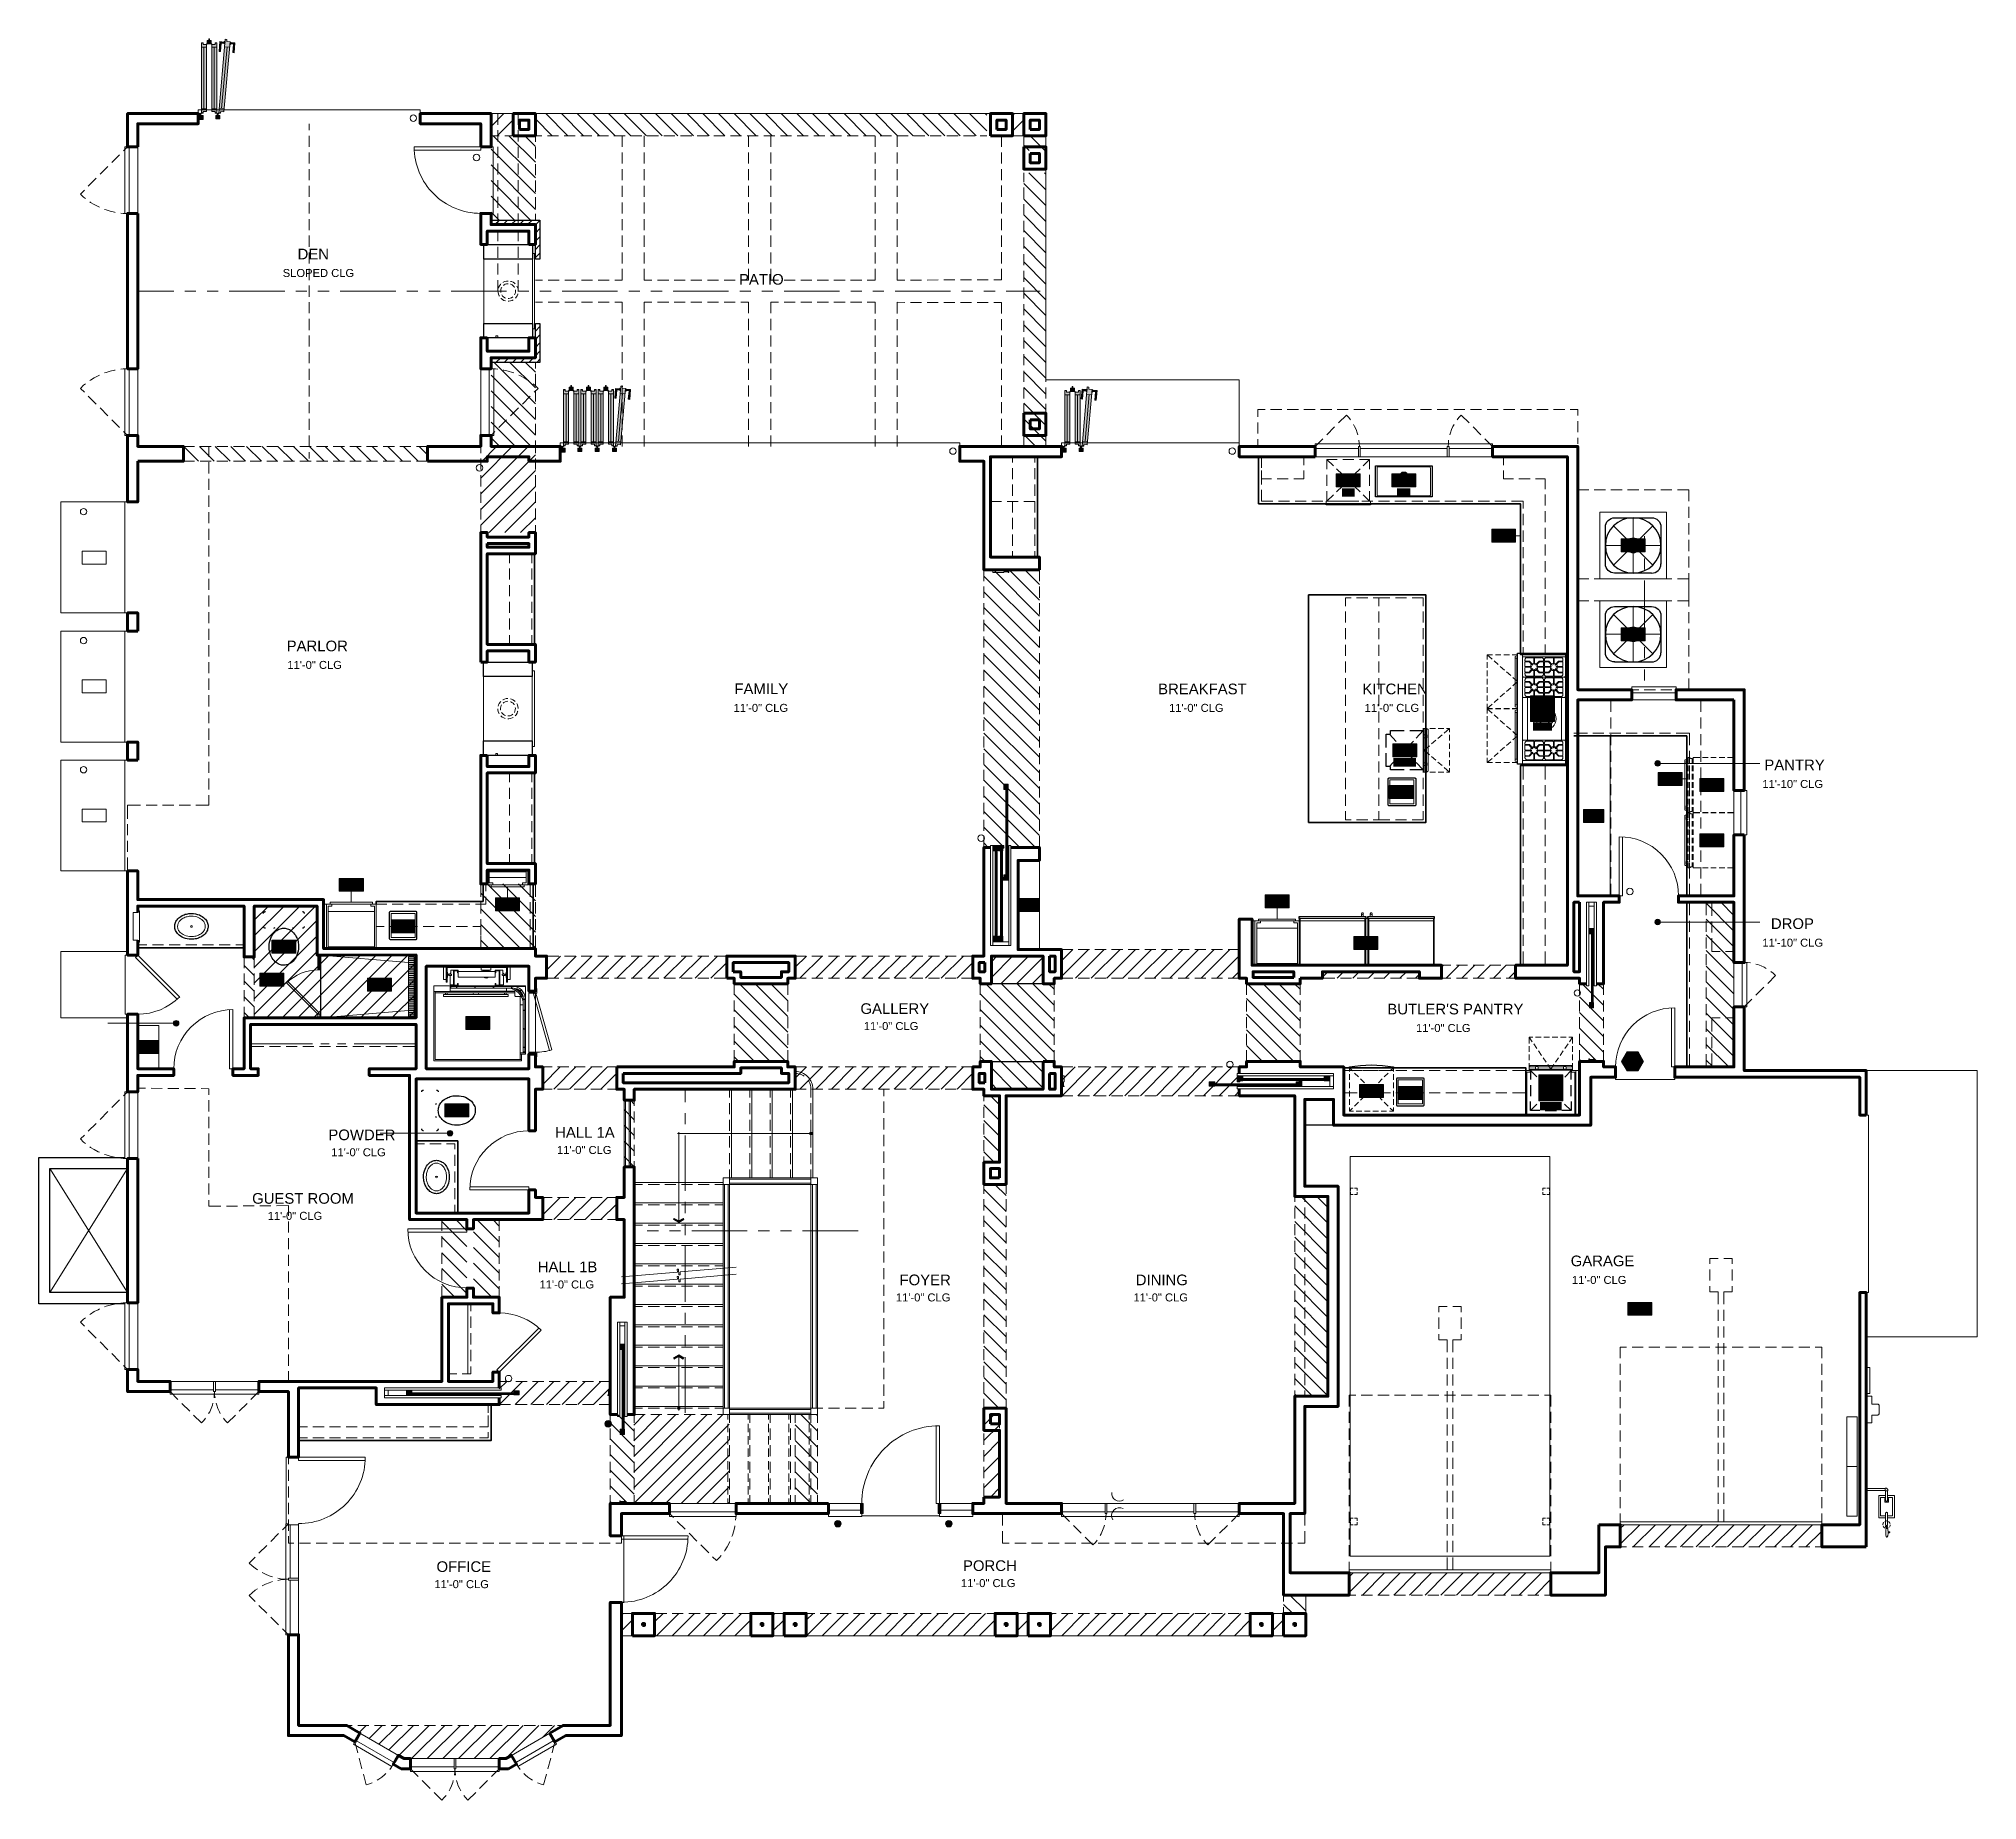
# Model space of a CAD drawing. Extents: x 6 to 1186, y -84 to 3560.
# Drawn here: x 138 to 1186, y 1508 to 2460 of the extents above; entities that cross this region are included whole.
import ezdxf

# ---------------------------------------------------------------- set-up
doc = ezdxf.new("R2010")
doc.units = 0
doc.header["$LTSCALE"] = 24
doc.header["$MEASUREMENT"] = 0
for name, color, linetype in [('GEC_BKGD', 8, 'Continuous'), ('PDF_0', 8, 'Continuous'), ('PDF_00-FP-A-1$A-ANNO-CLEAR', 8, 'Continuous'), ('PDF_00-FP-A-1$A-ANNO-DRWDW-ID', 8, 'Continuous'), ('PDF_00-FP-A-1$A-ANNO-KEYN', 8, 'Continuous'), ('PDF_00-FP-A-1$A-APPL', 8, 'Continuous'), ('PDF_00-FP-A-1$A-APPL-EXTNT', 8, 'Continuous'), ('PDF_00-FP-A-1$A-APPL-HIDN', 8, 'Continuous'), ('PDF_00-FP-A-1$A-APPL-MINR', 8, 'Continuous'), ('PDF_00-FP-A-1$A-APPL-SHD', 8, 'Continuous'), ('PDF_00-FP-A-1$A-CLG-CHNG', 8, 'Continuous'), ('PDF_00-FP-A-1$A-CONVEY-HVY', 8, 'Continuous'), ('PDF_00-FP-A-1$A-CONVEY-MNR', 8, 'Continuous'), ('PDF_00-FP-A-1$A-DRWDW', 8, 'Continuous'), ('PDF_00-FP-A-1$A-DRWDW-ACUATOR', 8, 'Continuous'), ('PDF_00-FP-A-1$A-DRWDW-EXTNT', 8, 'Continuous'), ('PDF_00-FP-A-1$A-DRWDW-MINR', 8, 'Continuous'), ('PDF_00-FP-A-1$A-DRWDW-SWING', 8, 'Continuous'), ('PDF_00-FP-A-1$A-FLR-OVHD', 8, 'Continuous'), ('PDF_00-FP-A-1$A-FND', 8, 'Continuous'), ('PDF_00-FP-A-1$A-GUID', 8, 'Continuous'), ('PDF_00-FP-A-1$A-MLWK', 8, 'Continuous'), ('PDF_00-FP-A-1$A-MLWK-ABV', 8, 'Continuous'), ('PDF_00-FP-A-1$A-MLWK-HIDN', 8, 'Continuous'), ('PDF_00-FP-A-1$A-MLWK-MINR', 8, 'Continuous'), ('PDF_00-FP-A-1$A-MLWK-MISC', 8, 'Continuous'), ('PDF_00-FP-A-1$A-MLWK-SHLF-POLE', 8, 'Continuous'), ('PDF_00-FP-A-1$A-PLMB', 8, 'Continuous'), ('PDF_00-FP-A-1$A-PLMB-MINR', 8, 'Continuous'), ('PDF_00-FP-A-1$A-SOFFIT', 8, 'Continuous'), ('PDF_00-FP-A-1$A-SOFFIT-PATT', 8, 'Continuous'), ('PDF_00-FP-A-1$A-STR', 8, 'Continuous'), ('PDF_00-FP-A-1$A-STR-GRDRL-MINR', 8, 'Continuous'), ('PDF_00-FP-A-1$A-STR-NOSG-ABV', 8, 'Continuous'), ('PDF_00-FP-A-1$A-STR-RISR', 8, 'Continuous'), ('PDF_00-FP-A-1$A-STR-RISR-ABV', 8, 'Continuous'), ('PDF_00-FP-A-1$A-UTIL-SERV', 8, 'Continuous'), ('PDF_00-FP-A-1$A-VENR-HIGH', 8, 'Continuous'), ('PDF_00-FP-A-1$A-VENR-PATT', 8, 'Continuous'), ('PDF_00-FP-A-1$A-WALL', 8, 'Continuous'), ('PDF_00-FP-A-1$A-WALL-PRTHT', 8, 'Continuous'), ('PDF_A-ANNO-DIMS', 8, 'Continuous'), ('PDF_A-ANNO-RMNM', 8, 'Continuous'), ('PDF_A-WPOT', 8, 'Continuous'), ('PDF_Text', 8, 'Continuous')]:
    doc.layers.add(name, color=color, linetype=linetype)
doc.styles.add('PDF Arial', font='arial.ttf')

# ---------------------------------------------------------------- blocks, each defined once
blk = doc.blocks.new('210311_BorsteinRes_CDProgress - Copy')
at = {"layer": 'PDF_0', "true_color": 0xffffff, "transparency": 33554559}
for points in [[(13.345, 10.512), (13.338, 10.499), (13.396, 10.483)], [(13.338, 10.499), (13.396, 10.465), (13.396, 10.483)], [(13.447, 10.512), (13.396, 10.483), (13.455, 10.499)], [(13.455, 10.499), (13.396, 10.483), (13.396, 10.465)], [(13.396, 10.483), (13.396, 10.465), (13.455, 10.499)], [(13.338, 8.94), (13.396, 8.956), (13.396, 8.973)], [(13.396, 8.956), (13.338, 8.94), (13.345, 8.926)], [(13.396, 8.973), (13.396, 8.956), (13.455, 8.94)], [(13.396, 8.956), (13.447, 8.926), (13.455, 8.94)]]:
    blk.add_hatch(color=7, dxfattribs=at).paths.add_polyline_path(points)
at = {"layer": 'PDF_0', "transparency": 33554559}
for points in [[(12.564, 8.2), (12.637, 8.2), (12.565, 8.203)], [(12.564, 8.197), (12.637, 8.197), (12.564, 8.2)], [(12.564, 8.2), (12.637, 8.197), (12.637, 8.2)], [(12.564, 8.193), (12.637, 8.193), (12.564, 8.197)], [(12.564, 8.197), (12.637, 8.193), (12.637, 8.197)], [(12.565, 8.189), (12.636, 8.189), (12.564, 8.193)], [(12.564, 8.193), (12.636, 8.189), (12.637, 8.193)], [(12.565, 8.203), (12.636, 8.203), (12.566, 8.207)], [(12.565, 8.203), (12.637, 8.2), (12.636, 8.203)], [(12.566, 8.186), (12.636, 8.186), (12.565, 8.189)], [(12.565, 8.189), (12.636, 8.186), (12.636, 8.189)], [(12.566, 8.207), (12.636, 8.207), (12.567, 8.21)], [(12.566, 8.207), (12.636, 8.203), (12.636, 8.207)], [(12.567, 8.182), (12.634, 8.182), (12.566, 8.186)], [(12.566, 8.186), (12.634, 8.182), (12.636, 8.186)], [(12.567, 8.21), (12.634, 8.21), (12.568, 8.213)], [(12.567, 8.21), (12.636, 8.207), (12.634, 8.21)], [(12.568, 8.18), (12.633, 8.18), (12.567, 8.182)], [(12.567, 8.182), (12.633, 8.18), (12.634, 8.182)], [(12.568, 8.213), (12.633, 8.213), (12.57, 8.216)], [(12.568, 8.213), (12.634, 8.21), (12.633, 8.213)], [(12.57, 8.177), (12.631, 8.177), (12.568, 8.18)], [(12.568, 8.18), (12.631, 8.177), (12.633, 8.18)], [(12.57, 8.216), (12.631, 8.216), (12.572, 8.219)], [(12.57, 8.216), (12.633, 8.213), (12.631, 8.216)], [(12.572, 8.174), (12.629, 8.174), (12.57, 8.177)], [(12.57, 8.177), (12.629, 8.174), (12.631, 8.177)], [(12.572, 8.219), (12.629, 8.219), (12.574, 8.222)], [(12.572, 8.219), (12.631, 8.216), (12.629, 8.219)], [(12.574, 8.171), (12.627, 8.171), (12.572, 8.174)], [(12.572, 8.174), (12.627, 8.171), (12.629, 8.174)], [(12.574, 8.222), (12.627, 8.222), (12.577, 8.224)], [(12.574, 8.222), (12.629, 8.219), (12.627, 8.222)], [(12.577, 8.169), (12.624, 8.169), (12.574, 8.171)], [(12.574, 8.171), (12.624, 8.169), (12.627, 8.171)], [(12.577, 8.224), (12.624, 8.224), (12.579, 8.226)], [(12.577, 8.224), (12.627, 8.222), (12.624, 8.224)], [(12.579, 8.167), (12.622, 8.167), (12.577, 8.169)], [(12.577, 8.169), (12.622, 8.167), (12.624, 8.169)], [(12.579, 8.226), (12.622, 8.226), (12.582, 8.228)], [(12.579, 8.226), (12.624, 8.224), (12.622, 8.226)], [(12.582, 8.165), (12.619, 8.165), (12.579, 8.167)], [(12.579, 8.167), (12.619, 8.165), (12.622, 8.167)], [(12.582, 8.228), (12.619, 8.228), (12.585, 8.229)], [(12.582, 8.228), (12.622, 8.226), (12.619, 8.228)], [(12.585, 8.163), (12.615, 8.163), (12.582, 8.165)], [(12.582, 8.165), (12.615, 8.163), (12.619, 8.165)], [(12.585, 8.229), (12.615, 8.229), (12.589, 8.231)], [(12.585, 8.229), (12.619, 8.228), (12.615, 8.229)], [(12.589, 8.162), (12.613, 8.162), (12.585, 8.163)], [(12.585, 8.163), (12.613, 8.162), (12.615, 8.163)], [(12.589, 8.231), (12.613, 8.231), (12.592, 8.232)], [(12.589, 8.231), (12.615, 8.229), (12.613, 8.231)], [(12.592, 8.161), (12.608, 8.161), (12.589, 8.162)], [(12.589, 8.162), (12.608, 8.161), (12.613, 8.162)], [(12.592, 8.232), (12.608, 8.232), (12.597, 8.233)], [(12.592, 8.232), (12.613, 8.231), (12.608, 8.232)], [(12.597, 8.16), (12.606, 8.16), (12.592, 8.161)], [(12.592, 8.161), (12.606, 8.16), (12.608, 8.161)], [(12.608, 8.232), (12.606, 8.233), (12.597, 8.233)]]:
    blk.add_hatch(color=256, dxfattribs=at).paths.add_polyline_path(points)
at = {"layer": 'PDF_00-FP-A-1$A-ANNO-DRWDW-ID', "transparency": 33554559}
for points in [[(15.223, 7.082), (15.154, 7.085), (15.152, 7.082)], [(15.223, 7.082), (15.152, 7.082), (15.223, 7.078)], [(15.223, 7.078), (15.152, 7.082), (15.152, 7.078)], [(15.223, 7.078), (15.152, 7.078), (15.224, 7.075)], [(15.224, 7.075), (15.152, 7.078), (15.152, 7.075)], [(15.224, 7.075), (15.152, 7.075), (15.224, 7.072)], [(15.224, 7.072), (15.152, 7.075), (15.152, 7.072)], [(15.224, 7.072), (15.152, 7.072), (15.224, 7.068)], [(15.224, 7.068), (15.152, 7.072), (15.152, 7.068)], [(15.224, 7.068), (15.152, 7.068), (15.223, 7.064)], [(15.223, 7.064), (15.152, 7.068), (15.152, 7.064)], [(15.223, 7.064), (15.152, 7.064), (15.223, 7.061)], [(15.223, 7.061), (15.152, 7.064), (15.152, 7.061)], [(15.223, 7.061), (15.152, 7.061), (15.222, 7.058)], [(15.222, 7.058), (15.152, 7.061), (15.154, 7.058)], [(15.222, 7.085), (15.156, 7.088), (15.154, 7.085)], [(15.222, 7.085), (15.154, 7.085), (15.223, 7.082)], [(15.222, 7.058), (15.154, 7.058), (15.22, 7.055)], [(15.22, 7.055), (15.154, 7.058), (15.156, 7.055)], [(15.22, 7.088), (15.158, 7.091), (15.156, 7.088)], [(15.22, 7.088), (15.156, 7.088), (15.222, 7.085)], [(15.22, 7.055), (15.156, 7.055), (15.218, 7.052)], [(15.218, 7.052), (15.156, 7.055), (15.158, 7.052)], [(15.218, 7.091), (15.159, 7.094), (15.158, 7.091)], [(15.218, 7.091), (15.158, 7.091), (15.22, 7.088)], [(15.218, 7.052), (15.158, 7.052), (15.217, 7.049)], [(15.217, 7.049), (15.158, 7.052), (15.159, 7.049)], [(15.217, 7.094), (15.162, 7.097), (15.159, 7.094)], [(15.217, 7.094), (15.159, 7.094), (15.218, 7.091)], [(15.217, 7.049), (15.159, 7.049), (15.214, 7.047)], [(15.214, 7.047), (15.159, 7.049), (15.162, 7.047)], [(15.214, 7.097), (15.164, 7.099), (15.162, 7.097)], [(15.214, 7.097), (15.162, 7.097), (15.217, 7.094)], [(15.214, 7.047), (15.162, 7.047), (15.212, 7.044)], [(15.212, 7.044), (15.162, 7.047), (15.164, 7.044)], [(15.212, 7.099), (15.167, 7.101), (15.164, 7.099)], [(15.212, 7.099), (15.164, 7.099), (15.214, 7.097)], [(15.212, 7.044), (15.164, 7.044), (15.209, 7.042)], [(15.209, 7.042), (15.164, 7.044), (15.167, 7.042)], [(15.209, 7.101), (15.17, 7.103), (15.167, 7.101)], [(15.209, 7.101), (15.167, 7.101), (15.212, 7.099)], [(15.209, 7.042), (15.167, 7.042), (15.206, 7.04)], [(15.206, 7.04), (15.167, 7.042), (15.17, 7.04)], [(15.206, 7.103), (15.173, 7.104), (15.17, 7.103)], [(15.206, 7.103), (15.17, 7.103), (15.209, 7.101)], [(15.206, 7.04), (15.17, 7.04), (15.203, 7.038)], [(15.203, 7.038), (15.17, 7.04), (15.173, 7.038)], [(15.203, 7.104), (15.176, 7.106), (15.173, 7.104)], [(15.203, 7.104), (15.173, 7.104), (15.206, 7.103)], [(15.203, 7.038), (15.173, 7.038), (15.199, 7.037)], [(15.199, 7.037), (15.173, 7.038), (15.176, 7.037)], [(15.199, 7.106), (15.18, 7.107), (15.176, 7.106)], [(15.199, 7.106), (15.176, 7.106), (15.203, 7.104)], [(15.199, 7.037), (15.176, 7.037), (15.197, 7.036)], [(15.197, 7.036), (15.176, 7.037), (15.18, 7.036)], [(15.197, 7.107), (15.182, 7.108), (15.18, 7.107)], [(15.197, 7.107), (15.18, 7.107), (15.199, 7.106)], [(15.18, 7.036), (15.182, 7.035), (15.192, 7.035)], [(15.197, 7.036), (15.18, 7.036), (15.192, 7.035)], [(15.192, 7.108), (15.182, 7.108), (15.197, 7.107)], [(16.473, 7.078), (16.403, 7.082), (16.402, 7.078)], [(16.473, 7.078), (16.402, 7.078), (16.474, 7.075)], [(16.474, 7.075), (16.402, 7.078), (16.402, 7.075)], [(16.474, 7.075), (16.402, 7.075), (16.474, 7.072)], [(16.474, 7.072), (16.402, 7.075), (16.402, 7.072)], [(16.474, 7.072), (16.402, 7.072), (16.474, 7.068)], [(16.474, 7.068), (16.402, 7.072), (16.402, 7.068)], [(16.474, 7.068), (16.402, 7.068), (16.473, 7.064)], [(16.473, 7.064), (16.402, 7.068), (16.402, 7.064)], [(16.473, 7.064), (16.402, 7.064), (16.473, 7.061)], [(16.473, 7.061), (16.402, 7.064), (16.403, 7.061)], [(16.473, 7.082), (16.404, 7.085), (16.403, 7.082)], [(16.473, 7.082), (16.403, 7.082), (16.473, 7.078)], [(16.473, 7.061), (16.403, 7.061), (16.472, 7.058)], [(16.472, 7.058), (16.403, 7.061), (16.404, 7.058)], [(16.472, 7.085), (16.406, 7.088), (16.404, 7.085)], [(16.472, 7.085), (16.404, 7.085), (16.473, 7.082)], [(16.472, 7.058), (16.404, 7.058), (16.47, 7.055)], [(16.47, 7.055), (16.404, 7.058), (16.406, 7.055)], [(16.47, 7.088), (16.407, 7.091), (16.406, 7.088)], [(16.47, 7.088), (16.406, 7.088), (16.472, 7.085)], [(16.47, 7.055), (16.406, 7.055), (16.468, 7.052)], [(16.468, 7.052), (16.406, 7.055), (16.407, 7.052)], [(16.468, 7.091), (16.409, 7.094), (16.407, 7.091)], [(16.468, 7.091), (16.407, 7.091), (16.47, 7.088)], [(16.468, 7.052), (16.407, 7.052), (16.467, 7.049)], [(16.467, 7.049), (16.407, 7.052), (16.409, 7.049)], [(16.467, 7.094), (16.412, 7.097), (16.409, 7.094)], [(16.467, 7.094), (16.409, 7.094), (16.468, 7.091)], [(16.467, 7.049), (16.409, 7.049), (16.464, 7.047)], [(16.464, 7.047), (16.409, 7.049), (16.412, 7.047)], [(16.464, 7.097), (16.414, 7.099), (16.412, 7.097)], [(16.464, 7.097), (16.412, 7.097), (16.467, 7.094)], [(16.464, 7.047), (16.412, 7.047), (16.462, 7.044)], [(16.462, 7.044), (16.412, 7.047), (16.414, 7.044)], [(16.462, 7.099), (16.417, 7.101), (16.414, 7.099)], [(16.462, 7.099), (16.414, 7.099), (16.464, 7.097)], [(16.462, 7.044), (16.414, 7.044), (16.459, 7.042)], [(16.459, 7.042), (16.414, 7.044), (16.417, 7.042)], [(16.459, 7.101), (16.42, 7.103), (16.417, 7.101)], [(16.459, 7.101), (16.417, 7.101), (16.462, 7.099)], [(16.459, 7.042), (16.417, 7.042), (16.456, 7.04)], [(16.456, 7.04), (16.417, 7.042), (16.42, 7.04)], [(16.456, 7.103), (16.423, 7.104), (16.42, 7.103)], [(16.456, 7.103), (16.42, 7.103), (16.459, 7.101)], [(16.456, 7.04), (16.42, 7.04), (16.453, 7.038)], [(16.453, 7.038), (16.42, 7.04), (16.423, 7.038)], [(16.453, 7.104), (16.426, 7.106), (16.423, 7.104)], [(16.453, 7.104), (16.423, 7.104), (16.456, 7.103)], [(16.453, 7.038), (16.423, 7.038), (16.449, 7.037)], [(16.449, 7.037), (16.423, 7.038), (16.426, 7.037)], [(16.449, 7.106), (16.43, 7.107), (16.426, 7.106)], [(16.449, 7.106), (16.426, 7.106), (16.453, 7.104)], [(16.449, 7.037), (16.426, 7.037), (16.447, 7.036)], [(16.447, 7.036), (16.426, 7.037), (16.43, 7.036)], [(16.447, 7.107), (16.433, 7.108), (16.43, 7.107)], [(16.447, 7.107), (16.43, 7.107), (16.449, 7.106)], [(16.43, 7.036), (16.433, 7.035), (16.442, 7.035)], [(16.447, 7.036), (16.43, 7.036), (16.442, 7.035)], [(16.442, 7.108), (16.433, 7.108), (16.447, 7.107)]]:
    blk.add_hatch(color=256, dxfattribs=at).paths.add_polyline_path(points)
at = {"layer": 'PDF_00-FP-A-1$A-ANNO-KEYN', "true_color": 0xffffff, "transparency": 33554559}
for points in [[(21.073, 18.897), (20.803, 18.897), (21.073, 18.751)], [(21.073, 18.751), (20.803, 18.897), (20.803, 18.751)], [(21.698, 18.897), (21.428, 18.897), (21.698, 18.751)], [(21.698, 18.751), (21.428, 18.897), (21.428, 18.751)], [(20.868, 18.736), (20.868, 18.642), (21.008, 18.736)], [(21.008, 18.736), (20.868, 18.642), (21.008, 18.642)], [(21.488, 18.737), (21.488, 18.641), (21.637, 18.737)], [(21.637, 18.737), (21.488, 18.641), (21.637, 18.641)], [(22.823, 18.128), (22.823, 18.274), (22.553, 18.128)], [(22.553, 18.128), (22.823, 18.274), (22.553, 18.274)], [(24.282, 18.019), (24.282, 18.165), (24.011, 18.019)], [(24.011, 18.019), (24.282, 18.165), (24.011, 18.165)], [(24.282, 17.019), (24.282, 17.165), (24.011, 17.019)], [(24.011, 17.019), (24.282, 17.165), (24.011, 17.165)], [(23.261, 16.399), (22.99, 16.399), (23.261, 16.253)], [(23.261, 16.253), (22.99, 16.399), (22.99, 16.253)], [(23.261, 16.253), (22.99, 16.253), (23.261, 16.108)], [(23.261, 16.108), (22.99, 16.253), (22.99, 16.108)], [(23.018, 16.1), (23.018, 16.004), (23.233, 16.1)], [(23.233, 16.1), (23.018, 16.004), (23.233, 16.004)], [(21.709, 15.857), (21.438, 15.857), (21.709, 15.712)], [(21.709, 15.712), (21.438, 15.857), (21.438, 15.712)], [(21.447, 15.697), (21.447, 15.602), (21.7, 15.697)], [(21.7, 15.697), (21.447, 15.602), (21.7, 15.602)], [(24.698, 15.389), (24.698, 15.535), (24.428, 15.389)], [(24.428, 15.389), (24.698, 15.535), (24.428, 15.535)], [(21.668, 15.389), (21.397, 15.389), (21.668, 15.243)], [(21.668, 15.243), (21.397, 15.389), (21.397, 15.243)], [(25.168, 15.467), (24.897, 15.467), (25.168, 15.321)], [(25.168, 15.321), (24.897, 15.467), (24.897, 15.321)], [(23.589, 14.973), (23.818, 14.973), (23.818, 15.118)], [(23.589, 14.973), (23.818, 15.118), (23.589, 15.118)], [(25.168, 14.842), (24.897, 14.842), (25.168, 14.696)], [(25.168, 14.696), (24.897, 14.842), (24.897, 14.696)], [(9.844, 14.197), (9.844, 14.342), (9.573, 14.197)], [(9.573, 14.197), (9.844, 14.342), (9.573, 14.342)], [(11.604, 13.977), (11.604, 14.123), (11.333, 14.123)], [(11.604, 13.977), (11.333, 14.123), (11.333, 13.977)], [(17.224, 13.97), (17.453, 13.97), (17.453, 14.116)], [(17.224, 13.97), (17.453, 14.116), (17.224, 14.116)], [(20.272, 14.009), (20.272, 14.155), (20.001, 14.009)], [(20.001, 14.009), (20.272, 14.155), (20.001, 14.155)], [(10.428, 13.873), (10.157, 13.873), (10.428, 13.727)], [(10.428, 13.727), (10.157, 13.873), (10.157, 13.727)], [(9.083, 13.644), (8.813, 13.644), (9.083, 13.498)], [(9.083, 13.498), (8.813, 13.644), (8.813, 13.498)], [(21.001, 13.686), (21.001, 13.54), (21.272, 13.686)], [(21.272, 13.686), (21.001, 13.54), (21.272, 13.54)], [(10.16, 13.217), (9.889, 13.217), (10.16, 13.071)], [(10.16, 13.071), (9.889, 13.217), (9.889, 13.071)], [(7.308, 12.368), (7.537, 12.368), (7.537, 12.514)], [(7.308, 12.368), (7.537, 12.514), (7.308, 12.514)], [(24.202, 12.387), (24.078, 12.387), (24.016, 12.28)], [(24.202, 12.387), (24.016, 12.28), (24.263, 12.28)], [(24.263, 12.28), (24.016, 12.28), (24.078, 12.172)], [(24.263, 12.28), (24.078, 12.172), (24.202, 12.172)], [(21.334, 11.873), (21.334, 12.019), (21.063, 11.873)], [(21.063, 11.873), (21.334, 12.019), (21.063, 12.019)], [(23.355, 11.982), (23.355, 12.128), (23.084, 11.982)], [(23.084, 11.982), (23.355, 12.128), (23.084, 12.128)], [(10.761, 11.655), (11.032, 11.655), (11.032, 11.801)], [(10.761, 11.655), (11.032, 11.801), (10.761, 11.801)], [(21.772, 11.998), (21.501, 11.998), (21.772, 11.852)], [(21.772, 11.852), (21.501, 11.998), (21.501, 11.852)], [(23.355, 11.982), (23.084, 11.982), (23.355, 11.837)], [(23.355, 11.837), (23.084, 11.982), (23.084, 11.837)], [(23.098, 11.822), (23.098, 11.727), (23.341, 11.822)], [(23.341, 11.822), (23.098, 11.727), (23.341, 11.727)], [(24.357, 9.42), (24.357, 9.566), (24.086, 9.42)], [(24.086, 9.42), (24.357, 9.566), (24.086, 9.566)]]:
    blk.add_hatch(color=7, dxfattribs=at).paths.add_polyline_path(points)
at = {"layer": 'PDF_00-FP-A-1$A-DRWDW', "true_color": 0xffffff, "transparency": 33554559}
for points in [[(8.111, 23.8), (8.102, 23.8), (8.102, 23.78)], [(8.111, 23.8), (8.102, 23.78), (8.111, 23.78)], [(8.02, 22.963), (8.039, 23.737), (8.02, 23.755)], [(8.02, 23.755), (8.039, 23.737), (8.039, 23.755)], [(8.039, 22.981), (8.077, 23.737), (8.02, 22.963)], [(8.02, 22.963), (8.077, 23.737), (8.039, 23.737)], [(8.039, 22.981), (8.077, 22.981), (8.077, 23.737)], [(8.129, 23.78), (8.111, 23.78), (8.083, 23.743)], [(8.129, 23.78), (8.083, 23.743), (8.129, 23.743)], [(8.083, 23.743), (8.111, 23.78), (8.083, 23.78)], [(8.136, 22.981), (8.173, 22.981), (8.136, 23.737)], [(8.136, 23.737), (8.173, 22.981), (8.193, 22.963)], [(8.136, 23.737), (8.193, 22.963), (8.173, 23.737)], [(8.173, 23.737), (8.193, 22.963), (8.193, 23.755)], [(8.173, 23.737), (8.193, 23.755), (8.173, 23.755)], [(8.307, 23.793), (8.288, 23.794), (8.215, 22.963)], [(8.215, 22.963), (8.306, 23.768), (8.307, 23.793)], [(8.215, 22.963), (8.237, 22.979), (8.306, 23.768)], [(8.237, 22.979), (8.343, 23.764), (8.306, 23.768)], [(8.237, 22.979), (8.274, 22.976), (8.343, 23.764)], [(7.984, 22.892), (8.013, 22.937), (8.013, 22.957)], [(7.984, 22.892), (8.013, 22.957), (7.984, 22.957)], [(7.984, 22.892), (8.038, 22.892), (8.038, 22.937)], [(7.984, 22.892), (8.038, 22.937), (8.013, 22.937)], [(8.039, 22.963), (8.039, 22.981), (8.02, 22.963)], [(8.173, 22.981), (8.173, 22.963), (8.193, 22.963)], [(8.199, 22.937), (8.181, 22.937), (8.227, 22.899)], [(8.227, 22.899), (8.181, 22.937), (8.181, 22.899)], [(8.208, 22.957), (8.199, 22.957), (8.208, 22.937)], [(8.208, 22.937), (8.199, 22.957), (8.199, 22.937)], [(8.199, 22.937), (8.227, 22.899), (8.227, 22.937)], [(8.235, 22.961), (8.237, 22.979), (8.215, 22.963)], [(12.207, 19.874), (12.189, 19.874), (12.162, 19.837)], [(12.207, 19.874), (12.162, 19.837), (12.207, 19.837)], [(12.162, 19.837), (12.189, 19.874), (12.162, 19.874)], [(12.18, 19.874), (12.189, 19.874), (12.189, 19.894)], [(12.18, 19.874), (12.189, 19.894), (12.18, 19.894)], [(12.402, 19.874), (12.384, 19.874), (12.357, 19.837)], [(12.402, 19.874), (12.357, 19.837), (12.402, 19.837)], [(12.357, 19.837), (12.384, 19.874), (12.357, 19.874)], [(12.375, 19.874), (12.384, 19.874), (12.384, 19.894)], [(12.375, 19.874), (12.384, 19.894), (12.375, 19.894)], [(12.598, 19.874), (12.58, 19.874), (12.553, 19.837)], [(12.598, 19.874), (12.553, 19.837), (12.598, 19.837)], [(12.553, 19.837), (12.58, 19.874), (12.553, 19.874)], [(12.571, 19.874), (12.58, 19.874), (12.58, 19.894)], [(12.571, 19.874), (12.58, 19.894), (12.571, 19.894)], [(12.763, 19.887), (12.743, 19.888), (12.684, 19.212)], [(12.684, 19.212), (12.761, 19.863), (12.763, 19.887)], [(17.835, 19.883), (17.826, 19.883), (17.826, 19.864)], [(17.835, 19.883), (17.826, 19.864), (17.835, 19.864)], [(18.017, 19.877), (17.997, 19.878), (17.939, 19.212)], [(17.939, 19.212), (18.015, 19.852), (18.017, 19.877)], [(12.098, 19.213), (12.117, 19.83), (12.098, 19.848)], [(12.098, 19.848), (12.117, 19.83), (12.117, 19.848)], [(12.117, 19.232), (12.155, 19.83), (12.098, 19.213)], [(12.098, 19.213), (12.155, 19.83), (12.117, 19.83)], [(12.117, 19.232), (12.155, 19.232), (12.155, 19.83)], [(12.214, 19.232), (12.251, 19.232), (12.251, 19.83)], [(12.214, 19.83), (12.214, 19.232), (12.251, 19.83)], [(12.251, 19.83), (12.271, 19.213), (12.271, 19.848)], [(12.251, 19.83), (12.271, 19.848), (12.251, 19.848)], [(12.251, 19.83), (12.251, 19.232), (12.271, 19.213)], [(12.293, 19.213), (12.313, 19.83), (12.293, 19.848)], [(12.293, 19.848), (12.313, 19.83), (12.313, 19.848)], [(12.313, 19.232), (12.351, 19.83), (12.293, 19.213)], [(12.293, 19.213), (12.351, 19.83), (12.313, 19.83)], [(12.313, 19.232), (12.351, 19.232), (12.351, 19.83)], [(12.409, 19.232), (12.447, 19.232), (12.447, 19.83)], [(12.409, 19.83), (12.409, 19.232), (12.447, 19.83)], [(12.447, 19.83), (12.467, 19.213), (12.467, 19.848)], [(12.447, 19.83), (12.467, 19.848), (12.447, 19.848)], [(12.447, 19.83), (12.447, 19.232), (12.467, 19.213)], [(12.488, 19.213), (12.508, 19.83), (12.488, 19.848)], [(12.488, 19.848), (12.508, 19.83), (12.508, 19.848)], [(12.508, 19.232), (12.546, 19.83), (12.488, 19.213)], [(12.488, 19.213), (12.546, 19.83), (12.508, 19.83)], [(12.508, 19.232), (12.546, 19.232), (12.546, 19.83)], [(12.604, 19.232), (12.642, 19.232), (12.604, 19.83)], [(12.604, 19.83), (12.642, 19.232), (12.662, 19.213)], [(12.604, 19.83), (12.662, 19.213), (12.642, 19.83)], [(12.642, 19.83), (12.662, 19.213), (12.662, 19.848)], [(12.642, 19.83), (12.662, 19.848), (12.642, 19.848)], [(12.684, 19.212), (12.706, 19.229), (12.761, 19.863)], [(12.706, 19.229), (12.798, 19.859), (12.761, 19.863)], [(12.706, 19.229), (12.742, 19.226), (12.798, 19.859)], [(17.744, 19.213), (17.764, 19.82), (17.744, 19.838)], [(17.744, 19.838), (17.764, 19.82), (17.764, 19.838)], [(17.764, 19.232), (17.801, 19.82), (17.744, 19.213)], [(17.744, 19.213), (17.801, 19.82), (17.764, 19.82)], [(17.764, 19.232), (17.801, 19.232), (17.801, 19.82)], [(17.853, 19.864), (17.835, 19.864), (17.808, 19.827)], [(17.853, 19.864), (17.808, 19.827), (17.853, 19.827)], [(17.808, 19.827), (17.835, 19.864), (17.808, 19.864)], [(17.86, 19.232), (17.898, 19.232), (17.898, 19.82)], [(17.86, 19.82), (17.86, 19.232), (17.898, 19.82)], [(17.898, 19.82), (17.918, 19.213), (17.918, 19.838)], [(17.898, 19.82), (17.918, 19.838), (17.898, 19.838)], [(17.898, 19.82), (17.898, 19.232), (17.918, 19.213)], [(17.939, 19.212), (17.961, 19.229), (18.015, 19.852)], [(17.961, 19.229), (18.052, 19.848), (18.015, 19.852)], [(17.961, 19.229), (17.998, 19.226), (18.052, 19.848)], [(12.117, 19.213), (12.117, 19.232), (12.098, 19.213)], [(12.251, 19.232), (12.251, 19.213), (12.271, 19.213)], [(12.313, 19.213), (12.313, 19.232), (12.293, 19.213)], [(12.447, 19.232), (12.447, 19.213), (12.467, 19.213)], [(12.508, 19.213), (12.508, 19.232), (12.488, 19.213)], [(12.642, 19.232), (12.642, 19.213), (12.662, 19.213)], [(12.704, 19.211), (12.706, 19.229), (12.684, 19.212)], [(17.764, 19.213), (17.764, 19.232), (17.744, 19.213)], [(17.898, 19.232), (17.898, 19.213), (17.918, 19.213)], [(17.959, 19.211), (17.961, 19.229), (17.939, 19.212)], [(12.062, 19.142), (12.092, 19.187), (12.092, 19.207)], [(12.062, 19.142), (12.092, 19.207), (12.062, 19.207)], [(12.062, 19.142), (12.116, 19.142), (12.116, 19.187)], [(12.062, 19.142), (12.116, 19.187), (12.092, 19.187)], [(12.277, 19.187), (12.259, 19.187), (12.305, 19.149)], [(12.305, 19.149), (12.259, 19.187), (12.259, 19.149)], [(12.287, 19.207), (12.277, 19.207), (12.287, 19.187)], [(12.287, 19.187), (12.277, 19.207), (12.277, 19.187)], [(12.277, 19.187), (12.305, 19.149), (12.305, 19.187)], [(12.473, 19.187), (12.455, 19.187), (12.5, 19.149)], [(12.5, 19.149), (12.455, 19.187), (12.455, 19.149)], [(12.482, 19.207), (12.473, 19.207), (12.482, 19.187)], [(12.482, 19.187), (12.473, 19.207), (12.473, 19.187)], [(12.473, 19.187), (12.5, 19.149), (12.5, 19.187)], [(12.668, 19.187), (12.65, 19.187), (12.696, 19.149)], [(12.696, 19.149), (12.65, 19.187), (12.65, 19.149)], [(12.678, 19.207), (12.668, 19.207), (12.678, 19.187)], [(12.678, 19.187), (12.668, 19.207), (12.668, 19.187)], [(12.668, 19.187), (12.696, 19.149), (12.696, 19.187)], [(17.709, 19.142), (17.738, 19.187), (17.738, 19.207)], [(17.709, 19.142), (17.738, 19.207), (17.709, 19.207)], [(17.709, 19.142), (17.762, 19.142), (17.762, 19.187)], [(17.709, 19.142), (17.762, 19.187), (17.738, 19.187)], [(17.923, 19.187), (17.905, 19.187), (17.951, 19.149)], [(17.951, 19.149), (17.905, 19.187), (17.905, 19.149)], [(17.933, 19.207), (17.923, 19.207), (17.933, 19.187)], [(17.933, 19.187), (17.923, 19.207), (17.923, 19.187)], [(17.923, 19.187), (17.951, 19.149), (17.951, 19.187)], [(15.474, 7.301), (15.443, 7.301), (15.443, 7.186)], [(15.474, 7.301), (15.443, 7.186), (15.474, 7.186)], [(16.349, 7.301), (16.318, 7.301), (16.349, 7.186)], [(16.349, 7.186), (16.318, 7.301), (16.318, 7.186)]]:
    blk.add_hatch(color=7, dxfattribs=at).paths.add_polyline_path(points)
at = {"layer": 'PDF_00-FP-A-1$A-DRWDW-MINR', "true_color": 0xffffff, "transparency": 33554559}
for points in [[(8.243, 23.75), (8.229, 23.768), (8.22, 23.658)], [(8.236, 23.657), (8.243, 23.75), (8.22, 23.658)], [(8.243, 23.75), (8.278, 23.763), (8.229, 23.768)], [(8.243, 23.75), (8.276, 23.748), (8.278, 23.763)], [(8.276, 23.742), (8.283, 23.742), (8.278, 23.768)], [(8.278, 23.768), (8.283, 23.742), (8.286, 23.768)], [(8.341, 23.737), (8.348, 23.736), (8.351, 23.762)], [(8.341, 23.737), (8.351, 23.762), (8.343, 23.762)], [(8.35, 23.757), (8.348, 23.741), (8.398, 23.753)], [(8.348, 23.741), (8.381, 23.738), (8.398, 23.753)], [(8.381, 23.738), (8.373, 23.645), (8.388, 23.643)], [(8.398, 23.753), (8.381, 23.738), (8.388, 23.643)], [(12.699, 19.845), (12.685, 19.862), (12.675, 19.753)], [(12.691, 19.752), (12.699, 19.845), (12.675, 19.753)], [(12.699, 19.845), (12.732, 19.858), (12.685, 19.862)], [(12.699, 19.845), (12.732, 19.842), (12.732, 19.858)], [(12.731, 19.837), (12.738, 19.836), (12.733, 19.863)], [(12.733, 19.863), (12.738, 19.836), (12.741, 19.862)], [(12.796, 19.831), (12.803, 19.83), (12.806, 19.857)], [(12.796, 19.831), (12.806, 19.857), (12.798, 19.857)], [(12.805, 19.851), (12.804, 19.836), (12.853, 19.847)], [(12.804, 19.836), (12.837, 19.832), (12.853, 19.847)], [(12.837, 19.832), (12.828, 19.739), (12.844, 19.738)], [(12.853, 19.847), (12.837, 19.832), (12.844, 19.738)], [(17.953, 19.834), (17.939, 19.852), (17.93, 19.742)], [(17.945, 19.741), (17.953, 19.834), (17.93, 19.742)], [(17.953, 19.834), (17.988, 19.848), (17.939, 19.852)], [(17.953, 19.834), (17.986, 19.832), (17.988, 19.848)], [(17.985, 19.827), (17.993, 19.826), (17.988, 19.852)], [(17.988, 19.852), (17.993, 19.826), (17.996, 19.852)], [(18.05, 19.821), (18.06, 19.846), (18.052, 19.847)], [(18.05, 19.821), (18.058, 19.82), (18.06, 19.846)], [(18.06, 19.841), (18.058, 19.825), (18.108, 19.837)], [(18.058, 19.825), (18.091, 19.823), (18.108, 19.837)], [(18.091, 19.823), (18.082, 19.729), (18.098, 19.727)], [(18.108, 19.837), (18.091, 19.823), (18.098, 19.727)]]:
    blk.add_hatch(color=7, dxfattribs=at).paths.add_polyline_path(points)
at = {"layer": 'PDF_00-FP-A-1$A-DRWDW-MINR', "true_color": 0x989898, "transparency": 33554559}
for points in [[(17.106, 15.403), (17.059, 15.403), (17.106, 15.355)], [(17.106, 15.355), (17.059, 15.403), (17.059, 15.355)], [(17.082, 15.355), (17.059, 15.355), (17.082, 15.342)], [(17.082, 15.342), (17.059, 15.355), (17.059, 15.342)], [(17.106, 15.355), (17.102, 15.355), (17.106, 15.342)], [(17.106, 15.342), (17.102, 15.355), (17.102, 15.342)], [(16.999, 14.712), (16.939, 14.712), (16.999, 14.682)], [(16.999, 14.682), (16.939, 14.712), (16.939, 14.682)], [(16.986, 14.682), (16.939, 14.682), (16.986, 14.663)], [(16.986, 14.663), (16.939, 14.682), (16.939, 14.663)], [(16.962, 14.663), (16.939, 14.663), (16.962, 14.651)], [(16.962, 14.651), (16.939, 14.663), (16.939, 14.651)], [(16.986, 14.663), (16.983, 14.663), (16.986, 14.651)], [(16.986, 14.651), (16.983, 14.663), (16.983, 14.651)], [(17.059, 14.712), (16.999, 14.712), (17.059, 14.682)], [(17.059, 14.682), (16.999, 14.712), (16.999, 14.682)], [(17.046, 14.682), (16.999, 14.682), (17.046, 14.663)], [(17.046, 14.663), (16.999, 14.682), (16.999, 14.663)], [(17.022, 14.663), (16.999, 14.663), (17.022, 14.651)], [(17.022, 14.651), (16.999, 14.663), (16.999, 14.651)], [(17.046, 14.663), (17.043, 14.663), (17.046, 14.651)], [(17.046, 14.651), (17.043, 14.663), (17.043, 14.651)], [(17.106, 14.351), (17.046, 14.351), (17.106, 14.32)], [(17.106, 14.32), (17.046, 14.351), (17.046, 14.32)], [(17.082, 14.381), (17.059, 14.381), (17.082, 14.368)], [(17.082, 14.368), (17.059, 14.381), (17.059, 14.368)], [(17.106, 14.368), (17.059, 14.368), (17.106, 14.351)], [(17.106, 14.351), (17.059, 14.368), (17.059, 14.351)], [(17.106, 14.381), (17.102, 14.381), (17.106, 14.368)], [(17.106, 14.368), (17.102, 14.381), (17.102, 14.368)], [(23.701, 13.778), (23.654, 13.778), (23.701, 13.73)], [(23.701, 13.73), (23.654, 13.778), (23.654, 13.73)], [(16.962, 13.69), (16.939, 13.69), (16.962, 13.677)], [(16.962, 13.677), (16.939, 13.69), (16.939, 13.677)], [(16.986, 13.677), (16.939, 13.677), (16.986, 13.628)], [(16.986, 13.628), (16.939, 13.677), (16.939, 13.628)], [(16.986, 13.69), (16.983, 13.69), (16.986, 13.677)], [(16.986, 13.677), (16.983, 13.69), (16.983, 13.677)], [(17.046, 13.659), (16.986, 13.659), (17.046, 13.628)], [(17.046, 13.628), (16.986, 13.659), (16.986, 13.628)], [(17.022, 13.69), (16.999, 13.69), (17.022, 13.677)], [(17.022, 13.677), (16.999, 13.69), (16.999, 13.677)], [(17.046, 13.677), (16.999, 13.677), (17.046, 13.659)], [(17.046, 13.659), (16.999, 13.677), (16.999, 13.659)], [(17.046, 13.69), (17.043, 13.69), (17.046, 13.677)], [(17.046, 13.677), (17.043, 13.69), (17.043, 13.677)], [(23.677, 13.73), (23.654, 13.73), (23.677, 13.717)], [(23.677, 13.717), (23.654, 13.73), (23.654, 13.717)], [(23.701, 13.73), (23.698, 13.73), (23.701, 13.717)], [(23.701, 13.717), (23.698, 13.73), (23.698, 13.717)], [(23.677, 12.945), (23.654, 12.945), (23.677, 12.932)], [(23.677, 12.932), (23.654, 12.945), (23.654, 12.932)], [(23.701, 12.932), (23.654, 12.932), (23.701, 12.884)], [(23.701, 12.884), (23.654, 12.932), (23.654, 12.884)], [(23.701, 12.945), (23.698, 12.945), (23.701, 12.932)], [(23.701, 12.932), (23.698, 12.945), (23.698, 12.932)], [(19.433, 12.049), (19.372, 12.049), (19.433, 12.027)], [(19.433, 12.027), (19.372, 12.049), (19.372, 12.027)], [(19.42, 12.027), (19.372, 12.027), (19.42, 12.006)], [(19.42, 12.006), (19.372, 12.027), (19.372, 12.006)], [(19.749, 12.109), (19.688, 12.109), (19.749, 12.087)], [(19.749, 12.087), (19.688, 12.109), (19.688, 12.087)], [(19.736, 12.087), (19.688, 12.087), (19.736, 12.066)], [(19.736, 12.066), (19.688, 12.087), (19.688, 12.066)], [(19.749, 12.066), (19.688, 12.066), (19.749, 12.062)], [(19.749, 12.062), (19.688, 12.066), (19.688, 12.062)], [(19.718, 12.062), (19.688, 12.062), (19.718, 12.049)], [(19.718, 12.049), (19.688, 12.062), (19.688, 12.049)], [(20.414, 12.049), (20.352, 12.049), (20.414, 12.027)], [(20.414, 12.027), (20.352, 12.049), (20.352, 12.027)], [(20.414, 12.027), (20.366, 12.027), (20.414, 12.006)], [(20.414, 12.006), (20.366, 12.027), (20.366, 12.006)], [(20.414, 12.062), (20.383, 12.062), (20.414, 12.049)], [(20.414, 12.049), (20.383, 12.062), (20.383, 12.049)], [(20.73, 12.109), (20.668, 12.109), (20.73, 12.087)], [(20.73, 12.087), (20.668, 12.109), (20.668, 12.087)], [(20.73, 12.066), (20.668, 12.066), (20.73, 12.062)], [(20.73, 12.062), (20.668, 12.066), (20.668, 12.062)], [(20.73, 12.087), (20.682, 12.087), (20.73, 12.066)], [(20.73, 12.066), (20.682, 12.087), (20.682, 12.066)], [(19.433, 12.006), (19.372, 12.006), (19.433, 12.002)], [(19.433, 12.002), (19.372, 12.006), (19.372, 12.002)], [(20.414, 12.006), (20.352, 12.006), (20.414, 12.002)], [(20.414, 12.002), (20.352, 12.006), (20.352, 12.002)], [(12.784, 9.096), (12.738, 9.096), (12.784, 9.047)], [(12.784, 9.047), (12.738, 9.096), (12.738, 9.047)], [(12.76, 9.047), (12.738, 9.047), (12.76, 9.035)], [(12.76, 9.035), (12.738, 9.047), (12.738, 9.035)], [(12.784, 9.047), (12.781, 9.047), (12.784, 9.035)], [(12.784, 9.035), (12.781, 9.047), (12.781, 9.035)], [(10.391, 8.57), (10.33, 8.57), (10.391, 8.548)], [(10.391, 8.548), (10.33, 8.57), (10.33, 8.548)], [(10.378, 8.548), (10.33, 8.548), (10.378, 8.527)], [(10.378, 8.527), (10.33, 8.548), (10.33, 8.527)], [(10.391, 8.527), (10.33, 8.527), (10.391, 8.523)], [(10.391, 8.523), (10.33, 8.527), (10.33, 8.523)], [(11.599, 8.57), (11.538, 8.57), (11.599, 8.548)], [(11.599, 8.548), (11.538, 8.57), (11.538, 8.548)], [(11.599, 8.527), (11.538, 8.527), (11.599, 8.523)], [(11.599, 8.523), (11.538, 8.527), (11.538, 8.523)], [(11.599, 8.548), (11.551, 8.548), (11.599, 8.527)], [(11.599, 8.527), (11.551, 8.548), (11.551, 8.527)], [(12.76, 8.138), (12.738, 8.138), (12.76, 8.125)], [(12.76, 8.125), (12.738, 8.138), (12.738, 8.125)], [(12.784, 8.125), (12.738, 8.125), (12.784, 8.077)], [(12.784, 8.077), (12.738, 8.125), (12.738, 8.077)], [(12.784, 8.138), (12.781, 8.138), (12.784, 8.125)], [(12.784, 8.125), (12.781, 8.138), (12.781, 8.125)]]:
    blk.add_hatch(color=252, dxfattribs=at).paths.add_polyline_path(points)
at = {"layer": 'PDF_00-FP-A-1$A-PLMB-MINR', "true_color": 0xffffff, "transparency": 33554559}
for points in [[(9.333, 13.311), (9.354, 13.311), (9.333, 13.477)], [(9.333, 13.477), (9.354, 13.311), (9.354, 13.477)], [(10.354, 12.79), (10.417, 12.79), (10.417, 13.457)], [(10.354, 12.79), (10.417, 13.457), (10.354, 13.457)]]:
    blk.add_hatch(color=7, dxfattribs=at).paths.add_polyline_path(points)
at = {"layer": 'PDF_A-ANNO-RMNM', "transparency": 33554559}
for points in [[(24.453, 15.643), (24.393, 15.646), (24.392, 15.643)], [(24.453, 15.643), (24.392, 15.643), (24.453, 15.64)], [(24.453, 15.64), (24.392, 15.643), (24.392, 15.64)], [(24.453, 15.64), (24.392, 15.64), (24.454, 15.637)], [(24.454, 15.637), (24.392, 15.64), (24.392, 15.637)], [(24.454, 15.637), (24.392, 15.637), (24.453, 15.634)], [(24.453, 15.634), (24.392, 15.637), (24.392, 15.634)], [(24.453, 15.634), (24.392, 15.634), (24.453, 15.631)], [(24.453, 15.631), (24.392, 15.634), (24.392, 15.631)], [(24.453, 15.631), (24.392, 15.631), (24.453, 15.628)], [(24.453, 15.628), (24.392, 15.631), (24.393, 15.628)], [(24.452, 15.648), (24.395, 15.651), (24.393, 15.648)], [(24.452, 15.648), (24.393, 15.648), (24.453, 15.646)], [(24.453, 15.646), (24.393, 15.648), (24.393, 15.646)], [(24.453, 15.646), (24.393, 15.646), (24.453, 15.643)], [(24.453, 15.628), (24.393, 15.628), (24.452, 15.625)], [(24.452, 15.625), (24.393, 15.628), (24.393, 15.625)], [(24.452, 15.625), (24.393, 15.625), (24.45, 15.623)], [(24.45, 15.623), (24.393, 15.625), (24.395, 15.623)], [(24.45, 15.651), (24.397, 15.653), (24.395, 15.651)], [(24.45, 15.651), (24.395, 15.651), (24.452, 15.648)], [(24.45, 15.623), (24.395, 15.623), (24.449, 15.62)], [(24.449, 15.62), (24.395, 15.623), (24.397, 15.62)], [(24.449, 15.653), (24.398, 15.656), (24.397, 15.653)], [(24.449, 15.653), (24.397, 15.653), (24.45, 15.651)], [(24.449, 15.62), (24.397, 15.62), (24.447, 15.617)], [(24.447, 15.617), (24.397, 15.62), (24.398, 15.617)], [(24.447, 15.656), (24.4, 15.658), (24.398, 15.656)], [(24.447, 15.656), (24.398, 15.656), (24.449, 15.653)], [(24.447, 15.617), (24.398, 15.617), (24.445, 15.615)], [(24.445, 15.615), (24.398, 15.617), (24.4, 15.615)], [(24.445, 15.658), (24.403, 15.66), (24.4, 15.658)], [(24.445, 15.658), (24.4, 15.658), (24.447, 15.656)], [(24.445, 15.615), (24.4, 15.615), (24.443, 15.613)], [(24.443, 15.613), (24.4, 15.615), (24.403, 15.613)], [(24.443, 15.66), (24.405, 15.662), (24.403, 15.66)], [(24.443, 15.66), (24.403, 15.66), (24.445, 15.658)], [(24.443, 15.613), (24.403, 15.613), (24.441, 15.612)], [(24.441, 15.612), (24.403, 15.613), (24.405, 15.612)], [(24.441, 15.662), (24.407, 15.664), (24.405, 15.662)], [(24.441, 15.662), (24.405, 15.662), (24.443, 15.66)], [(24.441, 15.612), (24.405, 15.612), (24.438, 15.61)], [(24.438, 15.61), (24.405, 15.612), (24.407, 15.61)], [(24.438, 15.664), (24.41, 15.665), (24.407, 15.664)], [(24.438, 15.664), (24.407, 15.664), (24.441, 15.662)], [(24.438, 15.61), (24.407, 15.61), (24.436, 15.608)], [(24.436, 15.608), (24.407, 15.61), (24.41, 15.608)], [(24.436, 15.665), (24.413, 15.667), (24.41, 15.665)], [(24.436, 15.665), (24.41, 15.665), (24.438, 15.664)], [(24.436, 15.608), (24.41, 15.608), (24.433, 15.607)], [(24.433, 15.607), (24.41, 15.608), (24.413, 15.607)], [(24.433, 15.667), (24.416, 15.668), (24.413, 15.667)], [(24.433, 15.667), (24.413, 15.667), (24.436, 15.665)], [(24.433, 15.607), (24.413, 15.607), (24.43, 15.607)], [(24.43, 15.607), (24.413, 15.607), (24.416, 15.607)], [(24.43, 15.668), (24.416, 15.668), (24.433, 15.667)], [(24.416, 15.607), (24.418, 15.606), (24.426, 15.606)], [(24.43, 15.607), (24.416, 15.607), (24.426, 15.606)], [(24.426, 15.668), (24.424, 15.668), (24.418, 15.668)], [(24.453, 13.855), (24.393, 13.858), (24.392, 13.855)], [(24.453, 13.855), (24.392, 13.855), (24.453, 13.852)], [(24.453, 13.852), (24.392, 13.855), (24.392, 13.852)], [(24.453, 13.852), (24.392, 13.852), (24.454, 13.849)], [(24.454, 13.849), (24.392, 13.852), (24.392, 13.849)], [(24.454, 13.849), (24.392, 13.849), (24.453, 13.847)], [(24.453, 13.847), (24.392, 13.849), (24.392, 13.847)], [(24.453, 13.847), (24.392, 13.847), (24.453, 13.843)], [(24.453, 13.843), (24.392, 13.847), (24.392, 13.843)], [(24.453, 13.843), (24.392, 13.843), (24.453, 13.841)], [(24.453, 13.841), (24.392, 13.843), (24.393, 13.841)], [(24.452, 13.861), (24.395, 13.863), (24.393, 13.861)], [(24.452, 13.861), (24.393, 13.861), (24.453, 13.858)], [(24.453, 13.858), (24.393, 13.861), (24.393, 13.858)], [(24.453, 13.858), (24.393, 13.858), (24.453, 13.855)], [(24.453, 13.841), (24.393, 13.841), (24.452, 13.838)], [(24.452, 13.838), (24.393, 13.841), (24.393, 13.838)], [(24.452, 13.838), (24.393, 13.838), (24.45, 13.835)], [(24.45, 13.835), (24.393, 13.838), (24.395, 13.835)], [(24.45, 13.863), (24.397, 13.866), (24.395, 13.863)], [(24.45, 13.863), (24.395, 13.863), (24.452, 13.861)], [(24.45, 13.835), (24.395, 13.835), (24.449, 13.832)], [(24.449, 13.832), (24.395, 13.835), (24.397, 13.832)], [(24.449, 13.866), (24.398, 13.868), (24.397, 13.866)], [(24.449, 13.866), (24.397, 13.866), (24.45, 13.863)], [(24.449, 13.832), (24.397, 13.832), (24.447, 13.83)], [(24.447, 13.83), (24.397, 13.832), (24.398, 13.83)], [(24.447, 13.868), (24.4, 13.871), (24.398, 13.868)], [(24.447, 13.868), (24.398, 13.868), (24.449, 13.866)], [(24.447, 13.83), (24.398, 13.83), (24.445, 13.827)], [(24.445, 13.827), (24.398, 13.83), (24.4, 13.827)], [(24.445, 13.871), (24.403, 13.873), (24.4, 13.871)], [(24.445, 13.871), (24.4, 13.871), (24.447, 13.868)], [(24.445, 13.827), (24.4, 13.827), (24.443, 13.826)], [(24.443, 13.826), (24.4, 13.827), (24.403, 13.826)], [(24.443, 13.873), (24.405, 13.875), (24.403, 13.873)], [(24.443, 13.873), (24.403, 13.873), (24.445, 13.871)], [(24.443, 13.826), (24.403, 13.826), (24.441, 13.824)], [(24.441, 13.824), (24.403, 13.826), (24.405, 13.824)], [(24.441, 13.875), (24.407, 13.877), (24.405, 13.875)], [(24.441, 13.875), (24.405, 13.875), (24.443, 13.873)], [(24.441, 13.824), (24.405, 13.824), (24.438, 13.822)], [(24.438, 13.822), (24.405, 13.824), (24.407, 13.822)], [(24.438, 13.877), (24.41, 13.877), (24.407, 13.877)], [(24.438, 13.877), (24.407, 13.877), (24.441, 13.875)], [(24.438, 13.822), (24.407, 13.822), (24.436, 13.821)], [(24.436, 13.821), (24.407, 13.822), (24.41, 13.821)], [(24.436, 13.877), (24.413, 13.879), (24.41, 13.877)], [(24.436, 13.877), (24.41, 13.877), (24.438, 13.877)], [(24.436, 13.821), (24.41, 13.821), (24.433, 13.82)], [(24.433, 13.82), (24.41, 13.821), (24.413, 13.82)], [(24.433, 13.879), (24.416, 13.88), (24.413, 13.879)], [(24.433, 13.879), (24.413, 13.879), (24.436, 13.877)], [(24.433, 13.82), (24.413, 13.82), (24.43, 13.819)], [(24.43, 13.819), (24.413, 13.82), (24.416, 13.819)], [(24.43, 13.88), (24.416, 13.88), (24.433, 13.879)], [(24.416, 13.819), (24.418, 13.818), (24.426, 13.818)], [(24.43, 13.819), (24.416, 13.819), (24.426, 13.818)], [(24.426, 13.88), (24.424, 13.881), (24.418, 13.88)], [(7.765, 12.715), (7.704, 12.718), (7.703, 12.715)], [(7.765, 12.715), (7.703, 12.715), (7.765, 12.713)], [(7.765, 12.713), (7.703, 12.715), (7.703, 12.713)], [(7.765, 12.713), (7.703, 12.713), (7.766, 12.709)], [(7.766, 12.709), (7.703, 12.713), (7.703, 12.709)], [(7.766, 12.709), (7.703, 12.709), (7.765, 12.707)], [(7.765, 12.707), (7.703, 12.709), (7.703, 12.707)], [(7.765, 12.707), (7.703, 12.707), (7.765, 12.703)], [(7.765, 12.703), (7.703, 12.707), (7.703, 12.703)], [(7.765, 12.703), (7.703, 12.703), (7.764, 12.701)], [(7.764, 12.701), (7.703, 12.703), (7.704, 12.701)], [(7.764, 12.718), (7.705, 12.721), (7.704, 12.718)], [(7.764, 12.718), (7.704, 12.718), (7.765, 12.715)], [(7.764, 12.701), (7.704, 12.701), (7.763, 12.697)], [(7.763, 12.697), (7.704, 12.701), (7.705, 12.697)], [(7.763, 12.721), (7.707, 12.723), (7.705, 12.721)], [(7.763, 12.721), (7.705, 12.721), (7.764, 12.718)], [(7.763, 12.697), (7.705, 12.697), (7.762, 12.695)], [(7.762, 12.695), (7.705, 12.697), (7.707, 12.695)], [(7.762, 12.723), (7.708, 12.727), (7.707, 12.723)], [(7.762, 12.723), (7.707, 12.723), (7.763, 12.721)], [(7.762, 12.695), (7.707, 12.695), (7.761, 12.693)], [(7.761, 12.693), (7.707, 12.695), (7.708, 12.693)], [(7.761, 12.727), (7.71, 12.728), (7.708, 12.727)], [(7.761, 12.727), (7.708, 12.727), (7.762, 12.723)], [(7.761, 12.693), (7.708, 12.693), (7.758, 12.69)], [(7.758, 12.69), (7.708, 12.693), (7.71, 12.69)], [(7.758, 12.728), (7.712, 12.731), (7.71, 12.728)], [(7.758, 12.728), (7.71, 12.728), (7.761, 12.727)], [(7.758, 12.69), (7.71, 12.69), (7.757, 12.688)], [(7.757, 12.688), (7.71, 12.69), (7.712, 12.688)], [(7.757, 12.731), (7.714, 12.733), (7.712, 12.731)], [(7.757, 12.731), (7.712, 12.731), (7.758, 12.728)], [(7.757, 12.688), (7.712, 12.688), (7.754, 12.686)], [(7.754, 12.686), (7.712, 12.688), (7.714, 12.686)], [(7.754, 12.733), (7.717, 12.735), (7.714, 12.733)], [(7.754, 12.733), (7.714, 12.733), (7.757, 12.731)], [(7.754, 12.686), (7.714, 12.686), (7.753, 12.684)], [(7.753, 12.684), (7.714, 12.686), (7.717, 12.684)], [(7.753, 12.735), (7.718, 12.737), (7.717, 12.735)], [(7.753, 12.735), (7.717, 12.735), (7.754, 12.733)], [(7.753, 12.684), (7.717, 12.684), (7.749, 12.682)], [(7.749, 12.682), (7.717, 12.684), (7.718, 12.682)], [(7.749, 12.737), (7.722, 12.738), (7.718, 12.737)], [(7.749, 12.737), (7.718, 12.737), (7.753, 12.735)], [(7.749, 12.682), (7.718, 12.682), (7.748, 12.681)], [(7.748, 12.681), (7.718, 12.682), (7.722, 12.681)], [(7.748, 12.738), (7.724, 12.739), (7.722, 12.738)], [(7.748, 12.738), (7.722, 12.738), (7.749, 12.737)], [(7.748, 12.681), (7.722, 12.681), (7.744, 12.68)], [(7.744, 12.68), (7.722, 12.681), (7.724, 12.68)], [(7.744, 12.739), (7.728, 12.74), (7.724, 12.739)], [(7.744, 12.739), (7.724, 12.739), (7.748, 12.738)], [(7.744, 12.68), (7.724, 12.68), (7.742, 12.679)], [(7.742, 12.679), (7.724, 12.68), (7.728, 12.679)], [(7.742, 12.74), (7.728, 12.74), (7.744, 12.739)], [(7.728, 12.679), (7.73, 12.678), (7.738, 12.678)], [(7.742, 12.679), (7.728, 12.679), (7.738, 12.678)], [(7.738, 12.74), (7.736, 12.741), (7.73, 12.74)], [(10.85, 11.477), (10.789, 11.479), (10.788, 11.477)], [(10.85, 11.477), (10.788, 11.477), (10.85, 11.473)], [(10.85, 11.473), (10.788, 11.477), (10.788, 11.473)], [(10.85, 11.473), (10.788, 11.473), (10.851, 11.471)], [(10.851, 11.471), (10.788, 11.473), (10.788, 11.471)], [(10.851, 11.471), (10.788, 11.471), (10.85, 11.467)], [(10.85, 11.467), (10.788, 11.471), (10.788, 11.467)], [(10.85, 11.467), (10.788, 11.467), (10.85, 11.465)], [(10.85, 11.465), (10.788, 11.467), (10.788, 11.465)], [(10.85, 11.465), (10.788, 11.465), (10.849, 11.462)], [(10.849, 11.462), (10.788, 11.465), (10.789, 11.462)], [(10.849, 11.479), (10.79, 11.482), (10.789, 11.479)], [(10.849, 11.479), (10.789, 11.479), (10.85, 11.477)], [(10.849, 11.462), (10.789, 11.462), (10.848, 11.459)], [(10.848, 11.459), (10.789, 11.462), (10.79, 11.459)], [(10.848, 11.482), (10.792, 11.485), (10.79, 11.482)], [(10.848, 11.482), (10.79, 11.482), (10.849, 11.479)], [(10.848, 11.459), (10.79, 11.459), (10.847, 11.457)], [(10.847, 11.457), (10.79, 11.459), (10.792, 11.457)], [(10.847, 11.485), (10.793, 11.488), (10.792, 11.485)], [(10.847, 11.485), (10.792, 11.485), (10.848, 11.482)], [(10.847, 11.457), (10.792, 11.457), (10.846, 11.454)], [(10.846, 11.454), (10.792, 11.457), (10.793, 11.454)], [(10.846, 11.488), (10.795, 11.49), (10.793, 11.488)], [(10.846, 11.488), (10.793, 11.488), (10.847, 11.485)], [(10.846, 11.454), (10.793, 11.454), (10.843, 11.452)], [(10.843, 11.452), (10.793, 11.454), (10.795, 11.452)], [(10.843, 11.49), (10.797, 11.492), (10.795, 11.49)], [(10.843, 11.49), (10.795, 11.49), (10.846, 11.488)], [(10.843, 11.452), (10.795, 11.452), (10.842, 11.449)], [(10.842, 11.449), (10.795, 11.452), (10.797, 11.449)], [(10.842, 11.492), (10.798, 11.494), (10.797, 11.492)], [(10.842, 11.492), (10.797, 11.492), (10.843, 11.49)], [(10.842, 11.449), (10.797, 11.449), (10.839, 11.447)], [(10.839, 11.447), (10.797, 11.449), (10.798, 11.447)], [(10.839, 11.494), (10.802, 11.496), (10.798, 11.494)], [(10.839, 11.494), (10.798, 11.494), (10.842, 11.492)], [(10.839, 11.447), (10.798, 11.447), (10.838, 11.445)], [(10.838, 11.445), (10.798, 11.447), (10.802, 11.445)], [(10.838, 11.496), (10.803, 11.498), (10.802, 11.496)], [(10.838, 11.496), (10.802, 11.496), (10.839, 11.494)], [(10.838, 11.445), (10.802, 11.445), (10.834, 11.443)], [(10.834, 11.443), (10.802, 11.445), (10.803, 11.443)], [(10.834, 11.498), (10.807, 11.499), (10.803, 11.498)], [(10.834, 11.498), (10.803, 11.498), (10.838, 11.496)], [(10.834, 11.443), (10.803, 11.443), (10.832, 11.443)], [(10.832, 11.443), (10.803, 11.443), (10.807, 11.443)], [(10.832, 11.499), (10.809, 11.5), (10.807, 11.499)], [(10.832, 11.499), (10.807, 11.499), (10.834, 11.498)], [(10.832, 11.443), (10.807, 11.443), (10.829, 11.441)], [(10.829, 11.441), (10.807, 11.443), (10.809, 11.441)], [(10.829, 11.5), (10.812, 11.501), (10.809, 11.5)], [(10.829, 11.5), (10.809, 11.5), (10.832, 11.499)], [(10.829, 11.441), (10.809, 11.441), (10.827, 11.44)], [(10.827, 11.44), (10.809, 11.441), (10.812, 11.44)], [(10.827, 11.501), (10.815, 11.502), (10.812, 11.501)], [(10.827, 11.501), (10.812, 11.501), (10.829, 11.5)], [(10.822, 11.502), (10.815, 11.502), (10.827, 11.501)], [(10.822, 11.44), (10.815, 11.44), (10.821, 11.439)]]:
    blk.add_hatch(color=256, dxfattribs=at).paths.add_polyline_path(points)
at = {"layer": 'PDF_A-WPOT', "true_color": 0xffffff, "transparency": 33554559}
for points in [[(8.678, 13.275), (8.678, 13.129), (8.949, 13.275)], [(8.949, 13.275), (8.678, 13.129), (8.949, 13.129)], [(10.998, 12.787), (10.998, 12.641), (11.269, 12.787)], [(11.269, 12.787), (10.998, 12.641), (11.269, 12.641)]]:
    blk.add_hatch(color=7, dxfattribs=at).paths.add_polyline_path(points)
at = {"layer": 'PDF_0', "lineweight": 9}
for points in [[(23.772, 17.717), (23.772, 18.467), (24.522, 18.467), (24.522, 17.717)], [(23.772, 16.717), (23.772, 17.467), (24.522, 17.467), (24.522, 16.717)], [(13.396, 10.483), (13.447, 10.512), (13.455, 10.499), (13.396, 10.465), (13.338, 10.499), (13.345, 10.512)], [(13.396, 8.956), (13.345, 8.926), (13.338, 8.94), (13.396, 8.973), (13.455, 8.94), (13.447, 8.926)]]:
    blk.add_lwpolyline(points, close=True, dxfattribs=at)
at = {"layer": 'PDF_0', "lineweight": 25}
for points in [[(23.939, 17.78, -0.414207), (23.834, 17.883), (23.834, 18.3, -0.414207), (23.938, 18.404), (24.355, 18.404, -0.414207), (24.46, 18.3)], [(23.939, 16.78, -0.414207), (23.834, 16.883), (23.834, 17.3, -0.414207), (23.938, 17.404), (24.355, 17.404, -0.414207), (24.46, 17.3)]]:
    blk.add_lwpolyline(points, format="xyb", dxfattribs=at)
for points in [[(24.46, 18.092, 0.414212), (24.147, 18.404, 0.414212), (23.834, 18.092, 0.414212), (24.147, 17.78, 0.414212)], [(24.46, 17.092, 0.414212), (24.147, 17.404, 0.414212), (23.834, 17.092, 0.414212), (24.147, 16.78, 0.414212)]]:
    blk.add_lwpolyline(points, format="xyb", close=True, dxfattribs=at)
at = {"layer": 'PDF_0', "lineweight": 9}
for points in [[(24.147, 18.404), (24.147, 18.175, -0.414199), (24.231, 18.092, -0.414199), (24.147, 18.009, -0.414199), (24.063, 18.092)], [(23.834, 18.092), (24.063, 18.092, -0.414199), (24.147, 18.175)], [(24.147, 17.404), (24.147, 17.175, -0.414199), (24.231, 17.092, -0.414199), (24.147, 17.009, -0.414199), (24.063, 17.092)], [(23.834, 17.092), (24.063, 17.092, -0.414199), (24.147, 17.175)]]:
    blk.add_lwpolyline(points, format="xyb", dxfattribs=at)
for points in [[(23.926, 18.313), (24.088, 18.151)], [(24.367, 18.313), (24.206, 18.151)], [(23.926, 17.871), (24.088, 18.033)], [(24.147, 17.779), (24.147, 18.008)], [(24.367, 17.871), (24.206, 18.033)], [(24.459, 18.092), (24.23, 18.092)], [(23.926, 17.313), (24.088, 17.151)], [(24.367, 17.313), (24.206, 17.151)], [(23.926, 16.871), (24.088, 17.033)], [(24.367, 16.871), (24.206, 17.033)], [(24.459, 17.092), (24.23, 17.092)], [(24.147, 16.779), (24.147, 17.008)], [(13.381, 11.467), (14.912, 11.467)], [(13.396, 10.577), (13.396, 11.482)], [(14.886, 11.441), (14.886, 11.493)], [(13.396, 10.483), (13.396, 10.608)], [(12.75, 9.853), (13.381, 9.907), (13.378, 9.938), (13.393, 9.939), (13.399, 9.877), (13.414, 9.877), (13.412, 9.909), (14.043, 9.963)], [(12.75, 9.773), (13.381, 9.826), (13.378, 9.857), (13.393, 9.858), (13.399, 9.796), (13.414, 9.797), (13.412, 9.828), (14.043, 9.883)], [(13.396, 8.956), (13.396, 8.83)], [(13.396, 8.862), (13.396, 8.587)], [(13.396, 8.618), (13.396, 8.348)], [(13.37, 8.373), (13.422, 8.373)]]:
    blk.add_lwpolyline(points, dxfattribs=at)
at = {"layer": 'PDF_0', "lineweight": 18}
for points in [[(24.274, 18.196), (24.274, 18.071)], [(24.274, 17.946), (24.274, 17.821)], [(24.274, 17.696), (24.274, 17.071)], [(24.274, 16.946), (24.274, 16.821)], [(24.274, 16.696), (24.274, 16.571)], [(13.468, 11.947), (13.468, 11.822)], [(13.99, 10.967), (13.99, 11.967)], [(14.219, 10.967), (14.219, 11.967)], [(14.448, 10.967), (14.448, 11.967)], [(14.678, 10.967), (14.678, 11.967)], [(14.907, 10.967), (14.907, 11.967)], [(13.468, 11.697), (13.468, 11.572)], [(13.468, 11.447), (13.468, 10.822)], [(13.896, 10.894), (13.896, 10.967)], [(13.896, 10.967), (13.969, 10.967)], [(13.896, 10.894), (13.896, 10.967)], [(13.896, 10.967), (13.969, 10.967)], [(13.969, 10.967), (13.969, 10.894)], [(13.969, 10.967), (13.969, 10.894)], [(14.886, 10.967), (14.958, 10.967)], [(14.886, 10.894), (14.886, 10.967)], [(14.958, 10.967), (14.958, 10.894)], [(13.896, 10.915), (12.896, 10.915)], [(13.969, 10.894), (13.896, 10.894)], [(13.896, 8.373), (13.896, 10.894)], [(13.896, 10.894), (13.969, 10.894)], [(13.969, 10.894), (13.896, 10.894)], [(13.969, 10.894), (13.969, 8.373)], [(14.886, 10.894), (14.958, 10.894)], [(14.886, 8.373), (14.886, 10.894)], [(14.958, 10.894), (14.886, 10.894)], [(14.958, 10.894), (14.958, 8.373)], [(13.896, 10.686), (12.896, 10.686)], [(13.468, 10.697), (13.468, 10.572)], [(13.896, 10.457), (12.896, 10.457)], [(13.167, 10.373), (13.042, 10.373)], [(13.417, 10.373), (13.292, 10.373)], [(13.468, 10.447), (13.468, 10.322)], [(14.167, 10.373), (13.542, 10.373)], [(14.417, 10.373), (14.292, 10.373)], [(14.667, 10.373), (14.542, 10.373)], [(15.417, 10.373), (14.792, 10.373)], [(13.896, 10.227), (12.896, 10.227)], [(13.468, 10.197), (13.468, 9.572)], [(13.896, 9.998), (12.896, 9.998)], [(13.896, 9.769), (12.896, 9.769)], [(13.896, 9.54), (12.896, 9.54)], [(13.468, 9.447), (13.468, 9.322)], [(13.896, 9.311), (12.896, 9.311)], [(13.468, 9.197), (13.468, 9.072)], [(13.896, 9.082), (12.896, 9.082)], [(13.896, 8.852), (12.896, 8.852)], [(13.468, 8.947), (13.468, 8.322)], [(13.896, 8.623), (12.896, 8.623)], [(13.896, 8.394), (12.896, 8.394)], [(13.896, 8.373), (13.969, 8.373)], [(14.958, 8.373), (14.886, 8.373)]]:
    blk.add_lwpolyline(points, dxfattribs=at)
at = {"layer": 'PDF_0', "lineweight": 25}
for points in [[(24.459, 18.3), (24.459, 17.883)], [(24.355, 17.779), (23.938, 17.779)], [(24.459, 17.3), (24.459, 16.883)], [(24.355, 16.779), (23.938, 16.779)]]:
    blk.add_lwpolyline(points, dxfattribs=at)
at = {"layer": 'PDF_0', "lineweight": 18}
for points in [[(12.854, 11.092), (12.782, 11.092), (12.782, 11.842), (12.854, 11.842)], [(13.969, 10.894), (13.969, 10.967), (14.886, 10.967), (14.886, 10.894)], [(14.886, 10.894), (14.886, 10.967), (14.958, 10.967), (14.958, 10.894)], [(13.969, 8.373), (13.969, 8.301), (13.896, 8.301), (13.896, 8.373)], [(14.886, 8.373), (14.886, 8.301), (13.969, 8.301), (13.969, 8.373), (13.896, 8.373), (13.896, 8.301), (13.969, 8.301), (13.969, 8.373)], [(14.958, 8.373), (14.958, 8.301), (14.886, 8.301), (14.886, 8.373)]]:
    blk.add_lwpolyline(points, close=True, dxfattribs=at)
at = {"layer": 'PDF_0', "lineweight": 9}
for centre, radius in [((10.407, 22.905), 0.0362), ((11.118, 22.462), 0.0363), ((11.152, 18.967), 0.0363), ((16.485, 19.155), 0.0362), ((19.631, 19.155), 0.0362), ((6.693, 18.473), 0.0363), ((6.693, 17.02), 0.0363), ((6.693, 15.566), 0.0363), ((16.803, 14.795), 0.0363), ((24.11, 14.194), 0.0362), ((23.518, 13.051), 0.0362), ((19.605, 12.246), 0.0362), ((14.886, 11.468), 0.0154), ((11.48, 8.707), 0.0362), ((13.396, 8.374), 0.0154), ((12.601, 8.197), 0.0362)]:
    blk.add_circle(centre, radius, dxfattribs=at)
at = {"layer": 'PDF_0', "lineweight": 25}
for centre, radius, start, end in [((24.356, 17.884), 0.104, 269.7714, 359.7702), ((24.356, 16.884), 0.104, 269.7714, 359.7702), ((8.835, 13.803), 0.0217, 269.821, 313.5811), ((9.061, 13.803), 0.0217, 226.4189, 270.179), ((10.679, 11.792), 0.0217, 136.4189, 180.179), ((10.679, 11.664), 0.0217, 179.821, 223.5811)]:
    blk.add_arc(centre, radius, start, end, dxfattribs=at)
for points, knots in [([(8.719, 13.947), (8.719, 13.95), (8.72, 13.952), (8.722, 13.957), (8.723, 13.959), (8.727, 13.963), (8.729, 13.964), (8.733, 13.966), (8.734, 13.967), (8.737, 13.967), (8.739, 13.967), (8.74, 13.967)], [0, 0, 0, 0, 0.00761361, 0.00761361, 0.01531879, 0.01531879, 0.02356384, 0.02356384, 0.02813199, 0.02813199, 0.03286391, 0.03286391, 0.03286391, 0.03286391]), ([(8.74, 13.781), (8.738, 13.781), (8.735, 13.781), (8.73, 13.783), (8.727, 13.785), (8.723, 13.789), (8.722, 13.791), (8.72, 13.796), (8.719, 13.799), (8.719, 13.801)], [0, 0, 0, 0, 0.00852927, 0.00852927, 0.01684469, 0.01684469, 0.02504637, 0.02504637, 0.03295605, 0.03295605, 0.03295605, 0.03295605]), ([(8.783, 13.572), (8.783, 13.607), (8.789, 13.64), (8.812, 13.695), (8.827, 13.718), (8.859, 13.749), (8.875, 13.761), (8.902, 13.773), (8.911, 13.776), (8.93, 13.78), (8.939, 13.781), (8.949, 13.781)], [0, 0, 0, 0, 0.1042693, 0.1042693, 0.198749, 0.198749, 0.2702621, 0.2702621, 0.3051657, 0.3051657, 0.3404983, 0.3404983, 0.3404983, 0.3404983]), ([(8.949, 13.781), (8.966, 13.781), (8.983, 13.777), (9.017, 13.764), (9.032, 13.754), (9.064, 13.725), (9.078, 13.706), (9.097, 13.668), (9.104, 13.65), (9.113, 13.612), (9.115, 13.592), (9.115, 13.572)], [0, 0, 0, 0, 0.0520278, 0.0520278, 0.1084623, 0.1084623, 0.179051, 0.179051, 0.2353751, 0.2353751, 0.2953762, 0.2953762, 0.2953762, 0.2953762]), ([(9.157, 13.967), (9.16, 13.967), (9.163, 13.967), (9.168, 13.965), (9.17, 13.963), (9.174, 13.959), (9.176, 13.957), (9.178, 13.952), (9.178, 13.95), (9.178, 13.947)], [0, 0, 0, 0, 0.00852927, 0.00852927, 0.01684469, 0.01684469, 0.02504637, 0.02504637, 0.03295605, 0.03295605, 0.03295605, 0.03295605]), ([(9.178, 13.801), (9.178, 13.799), (9.178, 13.796), (9.176, 13.791), (9.175, 13.789), (9.171, 13.785), (9.169, 13.784), (9.165, 13.782), (9.163, 13.782), (9.16, 13.781), (9.159, 13.781), (9.157, 13.781)], [0, 0, 0, 0, 0.00761361, 0.00761361, 0.01531879, 0.01531879, 0.02356384, 0.02356384, 0.02813199, 0.02813199, 0.03286391, 0.03286391, 0.03286391, 0.03286391]), ([(8.949, 13.363), (8.931, 13.363), (8.914, 13.367), (8.881, 13.38), (8.865, 13.39), (8.834, 13.419), (8.82, 13.438), (8.8, 13.476), (8.794, 13.494), (8.785, 13.532), (8.783, 13.552), (8.783, 13.572)], [0, 0, 0, 0, 0.0520278, 0.0520278, 0.1084623, 0.1084623, 0.179051, 0.179051, 0.2353751, 0.2353751, 0.2953762, 0.2953762, 0.2953762, 0.2953762]), ([(9.115, 13.572), (9.115, 13.537), (9.108, 13.505), (9.085, 13.45), (9.07, 13.427), (9.038, 13.395), (9.022, 13.383), (8.996, 13.371), (8.987, 13.368), (8.968, 13.364), (8.958, 13.363), (8.949, 13.363)], [0, 0, 0, 0, 0.1042693, 0.1042693, 0.198749, 0.198749, 0.2702621, 0.2702621, 0.3051657, 0.3051657, 0.3404983, 0.3404983, 0.3404983, 0.3404983]), ([(10.501, 11.936), (10.501, 11.939), (10.501, 11.942), (10.503, 11.947), (10.505, 11.949), (10.509, 11.953), (10.511, 11.955), (10.516, 11.957), (10.519, 11.957), (10.521, 11.957)], [0, 0, 0, 0, 0.00852927, 0.00852927, 0.01684469, 0.01684469, 0.02504637, 0.02504637, 0.03295605, 0.03295605, 0.03295605, 0.03295605]), ([(10.667, 11.957), (10.67, 11.957), (10.672, 11.957), (10.677, 11.955), (10.679, 11.954), (10.683, 11.95), (10.684, 11.948), (10.686, 11.944), (10.687, 11.942), (10.687, 11.939), (10.688, 11.938), (10.688, 11.936)], [0, 0, 0, 0, 0.00761361, 0.00761361, 0.01531879, 0.01531879, 0.02356384, 0.02356384, 0.02813199, 0.02813199, 0.03286391, 0.03286391, 0.03286391, 0.03286391]), ([(10.688, 11.728), (10.688, 11.745), (10.691, 11.762), (10.704, 11.796), (10.715, 11.812), (10.743, 11.843), (10.762, 11.857), (10.8, 11.876), (10.818, 11.883), (10.856, 11.892), (10.876, 11.894), (10.896, 11.894)], [0, 0, 0, 0, 0.0520278, 0.0520278, 0.1084623, 0.1084623, 0.179051, 0.179051, 0.2353751, 0.2353751, 0.2953762, 0.2953762, 0.2953762, 0.2953762]), ([(10.896, 11.894), (10.931, 11.894), (10.964, 11.887), (11.019, 11.865), (11.042, 11.849), (11.074, 11.817), (11.085, 11.801), (11.097, 11.775), (11.1, 11.766), (11.104, 11.747), (11.105, 11.738), (11.105, 11.728)], [0, 0, 0, 0, 0.1042693, 0.1042693, 0.198749, 0.198749, 0.2702621, 0.2702621, 0.3051657, 0.3051657, 0.3404983, 0.3404983, 0.3404983, 0.3404983]), ([(10.896, 11.562), (10.861, 11.562), (10.829, 11.568), (10.774, 11.591), (10.751, 11.606), (10.719, 11.639), (10.707, 11.655), (10.696, 11.681), (10.693, 11.69), (10.689, 11.709), (10.688, 11.718), (10.688, 11.728)], [0, 0, 0, 0, 0.1042693, 0.1042693, 0.198749, 0.198749, 0.2702621, 0.2702621, 0.3051657, 0.3051657, 0.3404983, 0.3404983, 0.3404983, 0.3404983]), ([(11.105, 11.728), (11.105, 11.711), (11.102, 11.694), (11.088, 11.66), (11.078, 11.644), (11.049, 11.613), (11.03, 11.599), (10.992, 11.579), (10.974, 11.573), (10.936, 11.564), (10.916, 11.562), (10.896, 11.562)], [0, 0, 0, 0, 0.0520278, 0.0520278, 0.1084623, 0.1084623, 0.179051, 0.179051, 0.2353751, 0.2353751, 0.2953762, 0.2953762, 0.2953762, 0.2953762]), ([(10.521, 11.498), (10.519, 11.498), (10.516, 11.499), (10.511, 11.501), (10.509, 11.502), (10.505, 11.506), (10.504, 11.508), (10.502, 11.512), (10.502, 11.513), (10.501, 11.516), (10.501, 11.518), (10.501, 11.52)], [0, 0, 0, 0, 0.00761361, 0.00761361, 0.01531879, 0.01531879, 0.02356384, 0.02356384, 0.02813199, 0.02813199, 0.03286391, 0.03286391, 0.03286391, 0.03286391]), ([(10.688, 11.52), (10.688, 11.517), (10.687, 11.514), (10.685, 11.509), (10.683, 11.506), (10.679, 11.502), (10.677, 11.501), (10.672, 11.499), (10.67, 11.498), (10.667, 11.498)], [0, 0, 0, 0, 0.00852927, 0.00852927, 0.01684469, 0.01684469, 0.02504637, 0.02504637, 0.03295605, 0.03295605, 0.03295605, 0.03295605])]:
    blk.add_open_spline(points, degree=3, knots=knots, dxfattribs=at)
at = {"layer": 'PDF_00-FP-A-1$A-ANNO-CLEAR', "lineweight": 9}
for points in [[(23.522, 18.592), (23.522, 18.717), (23.647, 18.717)], [(23.709, 18.717), (23.834, 18.717)], [(23.897, 18.717), (24.022, 18.717)], [(24.084, 18.717), (24.209, 18.717)], [(24.272, 18.717), (24.397, 18.717)], [(24.459, 18.717), (24.584, 18.717)], [(24.647, 18.717), (24.772, 18.717), (24.772, 18.592)], [(23.522, 18.404), (23.522, 18.529)], [(23.522, 18.217), (23.522, 18.342)], [(24.772, 18.529), (24.772, 18.404)], [(24.772, 18.342), (24.772, 18.217)], [(23.522, 18.029), (23.522, 18.154)], [(24.772, 18.154), (24.772, 18.029)], [(23.522, 17.842), (23.522, 17.967)], [(24.772, 17.967), (24.772, 17.842)], [(23.522, 17.654), (23.522, 17.779)], [(23.647, 17.467), (23.522, 17.467), (23.522, 17.592), (23.522, 17.717), (23.647, 17.717)], [(23.709, 17.717), (23.834, 17.717)], [(23.897, 17.717), (24.022, 17.717)], [(24.084, 17.717), (24.209, 17.717)], [(24.272, 17.717), (24.397, 17.717)], [(24.459, 17.717), (24.584, 17.717)], [(24.647, 17.717), (24.772, 17.717), (24.772, 17.592), (24.772, 17.467), (24.647, 17.467)], [(24.772, 17.779), (24.772, 17.654)], [(23.522, 17.404), (23.522, 17.529)], [(24.772, 17.529), (24.772, 17.404)], [(23.522, 17.217), (23.522, 17.342)], [(23.834, 17.467), (23.709, 17.467)], [(24.022, 17.467), (23.897, 17.467)], [(24.209, 17.467), (24.084, 17.467)], [(24.397, 17.467), (24.272, 17.467)], [(24.584, 17.467), (24.459, 17.467)], [(24.772, 17.342), (24.772, 17.217)], [(23.522, 17.029), (23.522, 17.154)], [(24.772, 17.154), (24.772, 17.029)], [(23.522, 16.842), (23.522, 16.967)], [(24.772, 16.967), (24.772, 16.842)], [(23.522, 16.654), (23.522, 16.779)], [(24.772, 16.779), (24.772, 16.654)], [(23.647, 16.467), (23.522, 16.467), (23.522, 16.592)], [(23.834, 16.467), (23.709, 16.467)], [(24.022, 16.467), (23.897, 16.467)], [(24.209, 16.467), (24.084, 16.467)], [(24.397, 16.467), (24.272, 16.467)], [(24.584, 16.467), (24.459, 16.467)], [(24.772, 16.592), (24.772, 16.467), (24.647, 16.467)]]:
    blk.add_lwpolyline(points, dxfattribs=at)
at = {"layer": 'PDF_00-FP-A-1$A-ANNO-DRWDW-ID', "lineweight": 9}
for centre in [(15.188, 7.072), (16.438, 7.072)]:
    blk.add_circle(centre, 0.0363, dxfattribs=at)
at = {"layer": 'PDF_00-FP-A-1$A-ANNO-KEYN', "lineweight": 18}
for points in [[(21.073, 18.897), (21.073, 18.751), (20.803, 18.751), (20.803, 18.897)], [(21.698, 18.897), (21.698, 18.751), (21.428, 18.751), (21.428, 18.897)], [(22.823, 18.128), (22.553, 18.128), (22.553, 18.274), (22.823, 18.274)], [(24.282, 18.019), (24.011, 18.019), (24.011, 18.165), (24.282, 18.165)], [(6.948, 17.883), (6.678, 17.883), (6.678, 18.029), (6.948, 18.029)], [(24.282, 17.019), (24.011, 17.019), (24.011, 17.165), (24.282, 17.165)], [(6.948, 16.431), (6.678, 16.431), (6.678, 16.577), (6.948, 16.577)], [(23.261, 16.399), (23.261, 16.253), (22.99, 16.253), (22.99, 16.399)], [(23.261, 16.253), (23.261, 16.108), (22.99, 16.108), (22.99, 16.253)], [(21.709, 15.857), (21.709, 15.712), (21.438, 15.712), (21.438, 15.857)], [(24.698, 15.389), (24.428, 15.389), (24.428, 15.535), (24.698, 15.535)], [(21.668, 15.389), (21.668, 15.243), (21.397, 15.243), (21.397, 15.389)], [(25.168, 15.467), (25.168, 15.321), (24.897, 15.321), (24.897, 15.467)], [(6.948, 14.977), (6.678, 14.977), (6.678, 15.123), (6.948, 15.123)], [(23.589, 14.973), (23.589, 15.118), (23.818, 15.118), (23.818, 14.973)], [(25.168, 14.842), (25.168, 14.696), (24.897, 14.696), (24.897, 14.842)], [(9.844, 14.197), (9.573, 14.197), (9.573, 14.342), (9.844, 14.342)], [(11.604, 13.977), (11.333, 13.977), (11.333, 14.123), (11.604, 14.123)], [(17.224, 13.97), (17.224, 14.116), (17.453, 14.116), (17.453, 13.97)], [(20.272, 14.009), (20.001, 14.009), (20.001, 14.155), (20.272, 14.155)], [(10.428, 13.873), (10.428, 13.727), (10.157, 13.727), (10.157, 13.873)], [(9.083, 13.644), (9.083, 13.498), (8.813, 13.498), (8.813, 13.644)], [(21.272, 13.54), (21.001, 13.54), (21.001, 13.686), (21.272, 13.686)], [(10.16, 13.217), (10.16, 13.071), (9.889, 13.071), (9.889, 13.217)], [(7.308, 12.368), (7.308, 12.514), (7.537, 12.514), (7.537, 12.368)], [(24.202, 12.387), (24.263, 12.28), (24.202, 12.172), (24.078, 12.172), (24.016, 12.28), (24.078, 12.387)], [(21.334, 11.873), (21.063, 11.873), (21.063, 12.019), (21.334, 12.019)], [(23.355, 11.982), (23.084, 11.982), (23.084, 12.128), (23.355, 12.128)], [(10.761, 11.655), (10.761, 11.801), (11.032, 11.801), (11.032, 11.655)], [(21.772, 11.998), (21.772, 11.852), (21.501, 11.852), (21.501, 11.998)], [(23.355, 11.982), (23.355, 11.837), (23.084, 11.837), (23.084, 11.982)], [(24.357, 9.42), (24.086, 9.42), (24.086, 9.566), (24.357, 9.566)]]:
    blk.add_lwpolyline(points, close=True, dxfattribs=at)
at = {"layer": 'PDF_00-FP-A-1$A-ANNO-KEYN', "lineweight": 9}
for points in [[(22.876, 18.202), (22.688, 18.202)], [(24.751, 15.462), (24.563, 15.462)], [(9.708, 14.072), (9.708, 14.269)], [(11.469, 14.248), (11.469, 14.051)], [(20.136, 13.884), (20.136, 14.082)]]:
    blk.add_lwpolyline(points, dxfattribs=at)
at = {"layer": 'PDF_00-FP-A-1$A-ANNO-KEYN', "color": 7, "lineweight": 0, "true_color": 0xffffff}
blk.add_lwpolyline([(21.272, 13.54), (21.272, 13.686)], dxfattribs=at)
at = {"layer": 'PDF_00-FP-A-1$A-APPL', "lineweight": 25}
for points in [[(11.201, 21.483), (11.748, 21.483), (11.748, 21.318), (11.201, 21.318)], [(11.201, 20.594), (11.748, 20.594), (11.748, 20.431), (11.201, 20.431)], [(22.844, 16.88), (23.407, 16.88), (23.407, 15.627), (22.844, 15.627)], [(11.199, 16.779), (11.747, 16.779), (11.747, 16.616), (11.199, 16.616)], [(11.199, 15.892), (11.747, 15.892), (11.747, 15.727), (11.199, 15.727)]]:
    blk.add_lwpolyline(points, close=True, dxfattribs=at)
for points in [[(21.365, 15.816), (21.365, 15.968), (21.415, 15.968), (21.415, 16.006), (21.567, 16.006)], [(21.63, 16.006), (21.782, 16.006)], [(21.567, 15.564), (21.415, 15.564), (21.415, 15.602), (21.365, 15.602), (21.365, 15.753)], [(21.782, 15.564), (21.63, 15.564)], [(22.99, 12.176), (22.99, 12.077)], [(22.99, 12.014), (22.99, 11.889)], [(23.448, 12.077), (23.448, 12.176)], [(23.448, 11.889), (23.448, 12.014)], [(23.094, 11.727), (22.99, 11.727), (22.99, 11.827)], [(23.448, 11.827), (23.448, 11.727), (23.344, 11.727)], [(23.157, 11.727), (23.282, 11.727)]]:
    blk.add_lwpolyline(points, dxfattribs=at)
at = {"layer": 'PDF_00-FP-A-1$A-APPL-EXTNT', "lineweight": 9}
for points in [[(22.503, 16.808), (22.503, 16.861), (22.564, 16.861)], [(22.503, 16.861), (22.557, 16.813)], [(22.658, 16.861), (22.596, 16.861)], [(22.752, 16.861), (22.689, 16.861)], [(22.844, 16.861), (22.783, 16.861)], [(22.503, 16.777), (22.503, 16.715)], [(22.503, 16.683), (22.503, 16.621)], [(22.58, 16.793), (22.627, 16.751)], [(22.65, 16.73), (22.698, 16.689)], [(22.721, 16.668), (22.768, 16.627)], [(22.791, 16.606), (22.844, 16.558), (22.791, 16.511)], [(22.503, 16.59), (22.503, 16.527)], [(22.503, 16.496), (22.503, 16.433)], [(22.503, 16.402), (22.503, 16.34)], [(22.698, 16.427), (22.65, 16.387)], [(22.768, 16.49), (22.721, 16.448)], [(22.564, 16.256), (22.503, 16.256), (22.503, 16.308)], [(22.557, 16.303), (22.503, 16.256)], [(22.503, 16.198), (22.503, 16.251), (22.564, 16.251)], [(22.503, 16.251), (22.557, 16.203)], [(22.503, 16.105), (22.503, 16.168)], [(22.627, 16.366), (22.58, 16.324)], [(22.58, 16.183), (22.627, 16.142)], [(22.596, 16.256), (22.658, 16.256)], [(22.596, 16.251), (22.658, 16.251)], [(22.689, 16.256), (22.752, 16.256)], [(22.689, 16.251), (22.752, 16.251)], [(22.783, 16.256), (22.844, 16.256)], [(22.783, 16.251), (22.844, 16.251)], [(21.794, 16.029), (21.827, 16.029)], [(21.858, 16.029), (21.92, 16.029)], [(21.948, 15.918), (21.995, 15.958)], [(21.952, 16.029), (22.014, 16.029)], [(22.018, 15.978), (22.078, 16.029), (22.045, 16.029)], [(22.078, 16.029), (22.078, 15.988)], [(22.078, 15.957), (22.078, 15.894)], [(22.503, 16.011), (22.503, 16.073)], [(22.503, 15.918), (22.503, 15.98)], [(22.65, 16.121), (22.698, 16.079)], [(22.721, 16.058), (22.768, 16.017)], [(22.791, 15.996), (22.844, 15.948), (22.791, 15.901)], [(21.853, 15.734), (21.794, 15.785), (21.853, 15.836)], [(21.877, 15.856), (21.924, 15.897)], [(22.078, 15.863), (22.078, 15.8)], [(22.078, 15.769), (22.078, 15.707)], [(22.503, 15.823), (22.503, 15.886)], [(22.503, 15.73), (22.503, 15.793)], [(22.627, 15.756), (22.58, 15.714)], [(22.698, 15.818), (22.65, 15.777)], [(22.768, 15.88), (22.721, 15.839)], [(21.827, 15.54), (21.794, 15.54)], [(21.92, 15.54), (21.858, 15.54)], [(21.924, 15.672), (21.877, 15.713)], [(21.995, 15.612), (21.948, 15.652)], [(22.014, 15.54), (21.952, 15.54)], [(22.078, 15.582), (22.078, 15.54), (22.018, 15.591)], [(22.078, 15.54), (22.045, 15.54)], [(22.078, 15.675), (22.078, 15.613)], [(22.564, 15.646), (22.503, 15.646), (22.503, 15.698)], [(22.557, 15.693), (22.503, 15.646)], [(22.658, 15.646), (22.596, 15.646)], [(22.752, 15.646), (22.689, 15.646)], [(22.844, 15.646), (22.783, 15.646)], [(22.975, 12.482), (22.975, 12.553), (23.009, 12.502)], [(22.975, 12.553), (23.017, 12.553)], [(22.975, 12.45), (22.975, 12.387)], [(23.027, 12.477), (23.062, 12.425)], [(23.11, 12.553), (23.047, 12.553)], [(23.204, 12.553), (23.142, 12.553)], [(23.297, 12.553), (23.235, 12.553)], [(23.392, 12.553), (23.329, 12.553)], [(23.377, 12.425), (23.413, 12.477)], [(23.43, 12.502), (23.464, 12.553), (23.422, 12.553)], [(23.464, 12.553), (23.464, 12.482)], [(23.464, 12.387), (23.464, 12.45)], [(22.975, 12.357), (22.975, 12.294)], [(22.975, 12.262), (22.975, 12.191)], [(23.079, 12.399), (23.114, 12.348)], [(23.132, 12.322), (23.168, 12.27)], [(23.254, 12.244), (23.219, 12.193), (23.185, 12.244)], [(23.272, 12.27), (23.307, 12.322)], [(23.324, 12.348), (23.359, 12.399)], [(23.464, 12.294), (23.464, 12.357)], [(23.464, 12.191), (23.464, 12.262)]]:
    blk.add_lwpolyline(points, dxfattribs=at)
at = {"layer": 'PDF_00-FP-A-1$A-APPL-HIDN', "lineweight": 9}
for points in [[(21.478, 15.885), (21.401, 15.968)], [(21.782, 16.006), (21.704, 15.922)], [(21.575, 15.783), (21.511, 15.851)], [(21.575, 15.787), (21.511, 15.718)], [(21.672, 15.888), (21.608, 15.821)], [(21.672, 15.681), (21.608, 15.749)], [(21.478, 15.684), (21.401, 15.602)], [(21.782, 15.564), (21.704, 15.647)], [(22.99, 12.179), (23.063, 12.107)], [(23.108, 12.062), (23.198, 11.975)], [(23.331, 12.061), (23.242, 11.973)], [(23.448, 12.176), (23.376, 12.104)], [(23.063, 11.798), (22.99, 11.727)], [(23.197, 11.93), (23.108, 11.842)], [(23.242, 11.932), (23.331, 11.843)], [(23.375, 11.8), (23.448, 11.727)]]:
    blk.add_lwpolyline(points, dxfattribs=at)
at = {"layer": 'PDF_00-FP-A-1$A-APPL-MINR', "lineweight": 9}
for points in [[(11.36, 22.957), (11.36, 22.832)], [(11.589, 22.957), (11.589, 22.832)], [(11.36, 22.769), (11.36, 22.644)], [(11.589, 22.769), (11.589, 22.644)], [(11.36, 22.582), (11.36, 22.457)], [(11.589, 22.582), (11.589, 22.457)], [(11.36, 22.394), (11.36, 22.269)], [(11.589, 22.394), (11.589, 22.269)], [(11.36, 22.207), (11.36, 22.082)], [(11.589, 22.207), (11.589, 22.082)], [(11.36, 22.019), (11.36, 21.894)], [(11.589, 22.019), (11.589, 21.894)], [(11.36, 21.832), (11.36, 21.707)], [(11.36, 21.644), (11.36, 21.519)], [(11.589, 21.832), (11.589, 21.707)], [(11.589, 21.644), (11.589, 21.519)], [(11.36, 21.457), (11.36, 21.332)], [(11.589, 21.457), (11.589, 21.332)], [(11.201, 21.318), (11.201, 20.594)], [(11.36, 21.269), (11.36, 21.144)], [(11.589, 21.269), (11.589, 21.144)], [(11.748, 21.381), (11.773, 21.381), (11.773, 20.532), (11.748, 20.532)], [(11.748, 21.318), (11.748, 20.594)], [(11.376, 20.899), (11.372, 20.905), (11.365, 20.923), (11.361, 20.942), (11.36, 20.957), (11.36, 21.082)], [(11.364, 20.986), (11.367, 20.999), (11.377, 21.017), (11.388, 21.032), (11.393, 21.038)], [(11.393, 20.942), (11.392, 20.945), (11.391, 20.961), (11.393, 20.976), (11.398, 20.991), (11.402, 20.997)], [(11.417, 21.056), (11.418, 21.057), (11.436, 21.064), (11.455, 21.069), (11.474, 21.071)], [(11.421, 21.02), (11.429, 21.027), (11.443, 21.034), (11.458, 21.038), (11.474, 21.04)], [(11.502, 21.035), (11.505, 21.034), (11.519, 21.027), (11.532, 21.017), (11.542, 21.005), (11.546, 20.998)], [(11.503, 21.067), (11.512, 21.064), (11.53, 21.057), (11.546, 21.046), (11.554, 21.038)], [(11.556, 20.972), (11.557, 20.961), (11.557, 20.945), (11.553, 20.929), (11.547, 20.915)], [(11.572, 21.014), (11.581, 20.999), (11.586, 20.981), (11.588, 20.962), (11.588, 20.957)], [(11.589, 21.082), (11.589, 20.957)], [(11.393, 20.875), (11.395, 20.874), (11.41, 20.862), (11.427, 20.852), (11.445, 20.846)], [(11.446, 20.878), (11.436, 20.883), (11.422, 20.891), (11.411, 20.902), (11.402, 20.915)], [(11.528, 20.893), (11.526, 20.891), (11.512, 20.883), (11.498, 20.877), (11.482, 20.873), (11.475, 20.873)], [(11.532, 20.858), (11.522, 20.852), (11.503, 20.846), (11.484, 20.843), (11.475, 20.843)], [(11.585, 20.927), (11.584, 20.923), (11.577, 20.905), (11.567, 20.888), (11.556, 20.876)], [(11.336, 20.431), (11.336, 20.452), (11.357, 20.452), (11.357, 20.431)], [(22.844, 16.266), (22.816, 16.274), (22.816, 16.843), (22.844, 16.852)], [(22.844, 16.823), (22.816, 16.823)], [(22.837, 16.823), (22.837, 16.295)], [(22.901, 16.88), (22.901, 15.627)], [(23.383, 16.88), (23.383, 15.627)], [(11.199, 16.616), (11.199, 15.892)], [(11.747, 16.678), (11.773, 16.678), (11.773, 15.829), (11.747, 15.829)], [(11.747, 16.616), (11.747, 15.892)], [(22.957, 15.898), (22.957, 16.38)], [(23.34, 15.898), (23.34, 16.38)], [(11.374, 16.196), (11.371, 16.202), (11.363, 16.22), (11.359, 16.239), (11.358, 16.253)], [(11.363, 16.282), (11.367, 16.296), (11.375, 16.313), (11.387, 16.329), (11.392, 16.334)], [(11.391, 16.239), (11.39, 16.242), (11.39, 16.258), (11.392, 16.273), (11.398, 16.288), (11.401, 16.295)], [(11.443, 16.142), (11.426, 16.149), (11.408, 16.158), (11.393, 16.171), (11.393, 16.172)], [(11.445, 16.175), (11.435, 16.179), (11.422, 16.188), (11.41, 16.199), (11.401, 16.212)], [(11.416, 16.352), (11.417, 16.353), (11.435, 16.362), (11.453, 16.367), (11.473, 16.368)], [(11.419, 16.317), (11.428, 16.323), (11.442, 16.331), (11.457, 16.335), (11.473, 16.337)], [(11.527, 16.19), (11.524, 16.188), (11.511, 16.179), (11.497, 16.173), (11.481, 16.171), (11.473, 16.171)], [(11.501, 16.332), (11.504, 16.331), (11.518, 16.323), (11.53, 16.314), (11.541, 16.302), (11.544, 16.296)], [(11.502, 16.364), (11.511, 16.362), (11.529, 16.353), (11.545, 16.343), (11.553, 16.335)], [(11.554, 16.268), (11.556, 16.258), (11.555, 16.242), (11.552, 16.226), (11.545, 16.212)], [(11.583, 16.224), (11.582, 16.22), (11.575, 16.202), (11.565, 16.185), (11.554, 16.173)], [(11.572, 16.312), (11.579, 16.296), (11.585, 16.277), (11.588, 16.258), (11.588, 16.254)], [(22.844, 16.295), (22.816, 16.295)], [(22.844, 15.655), (22.816, 15.663), (22.816, 16.233), (22.844, 16.242)], [(22.844, 16.212), (22.816, 16.212)], [(22.837, 16.212), (22.837, 15.684)], [(11.531, 16.155), (11.52, 16.149), (11.502, 16.142), (11.482, 16.139), (11.473, 16.139)], [(21.794, 15.957), (21.822, 15.957), (21.822, 15.926), (21.794, 15.926)], [(21.822, 16.023), (21.833, 16.023)], [(21.836, 16.02), (21.836, 15.549)], [(11.335, 15.727), (11.335, 15.748), (11.356, 15.748), (11.356, 15.727)], [(21.819, 15.643), (21.819, 15.926)], [(22.911, 15.898), (23.372, 15.898)], [(21.794, 15.643), (21.822, 15.643), (21.822, 15.612), (21.794, 15.612)], [(22.844, 15.684), (22.816, 15.684)], [(21.136, 13.891), (21.157, 13.891)], [(23.047, 12.218), (22.982, 12.218), (22.982, 12.235), (23.457, 12.235), (23.457, 12.218), (23.393, 12.218)], [(22.977, 12.193), (23.462, 12.193)], [(22.99, 12.182), (22.99, 12.176)], [(23.047, 12.193), (23.047, 12.221), (23.078, 12.221), (23.078, 12.193)], [(23.078, 12.218), (23.361, 12.218)], [(23.361, 12.193), (23.361, 12.221), (23.393, 12.221), (23.393, 12.193)], [(23.448, 12.182), (23.448, 12.176)]]:
    blk.add_lwpolyline(points, dxfattribs=at)
for points in [[(22.901, 16.62, 0.414214), (22.911, 16.61, 0.414214), (22.901, 16.599), (22.901, 16.39, 0.414214), (22.911, 16.38), (23.373, 16.38, 0.414214), (23.383, 16.39), (23.383, 16.599, 0.414214), (23.373, 16.61, 0.414214), (23.383, 16.62), (23.383, 16.828, 0.414214), (23.372, 16.839), (22.911, 16.839, 0.414214), (22.901, 16.828), (22.901, 16.62)], [(21.819, 15.957), (21.819, 16.02, -0.414214), (21.822, 16.023)], [(23.373, 15.898, -0.414214), (23.383, 15.887), (23.383, 15.678, -0.414214), (23.372, 15.668), (22.911, 15.668, -0.414214), (22.901, 15.678), (22.901, 15.887, -0.414214), (22.911, 15.898)], [(21.837, 15.55, -0.414214), (21.833, 15.547), (21.822, 15.547, -0.414214), (21.819, 15.549), (21.819, 15.612)], [(23.464, 12.191), (23.464, 12.182), (22.975, 12.182), (22.975, 12.191, -0.414214), (22.978, 12.194)]]:
    blk.add_lwpolyline(points, format="xyb", dxfattribs=at)
for points in [[(22.911, 16.609), (23.372, 16.609)], [(21.782, 16.029), (21.794, 16.029), (21.794, 15.54), (21.782, 15.54)]]:
    blk.add_lwpolyline(points, close=True, dxfattribs=at)
for radius in [0.129, 0.00542]:
    blk.add_circle((23.149, 16.14), radius, dxfattribs=at)
for centre, radius, start, end in [((23.034, 16.725), 0.0425, 137.8234, 174.8011), ((23.034, 16.724), 0.0425, 185.1989, 222.1766), ((23.033, 16.726), 0.0408, 95.5335, 127.0111), ((23.033, 16.723), 0.0408, 232.9889, 264.4665), ((23.033, 16.726), 0.0408, 52.9889, 84.4665), ((23.033, 16.723), 0.0408, 275.5335, 307.0111), ((23.032, 16.725), 0.0425, 5.1989, 42.1766), ((23.032, 16.724), 0.0425, 317.8234, 354.8011), ((23.253, 16.725), 0.0425, 137.8234, 174.8011), ((23.253, 16.724), 0.0425, 185.1989, 222.1766), ((23.252, 16.726), 0.0408, 95.5335, 127.0111), ((23.252, 16.723), 0.0408, 232.9889, 264.4665), ((23.252, 16.726), 0.0408, 52.9889, 84.4665), ((23.252, 16.723), 0.0408, 275.5335, 307.0111), ((23.251, 16.725), 0.0425, 5.1989, 42.1766), ((23.251, 16.724), 0.0425, 317.8234, 354.8011), ((23.034, 16.495), 0.0425, 137.8234, 174.8011), ((23.034, 16.494), 0.0425, 185.1989, 222.1766), ((23.033, 16.496), 0.0408, 95.5335, 127.0111), ((23.033, 16.493), 0.0408, 232.9889, 264.4665), ((23.033, 16.496), 0.0408, 52.9889, 84.4665), ((23.033, 16.493), 0.0408, 275.5335, 307.0111), ((23.032, 16.495), 0.0425, 5.1989, 42.1766), ((23.032, 16.494), 0.0425, 317.8234, 354.8011), ((23.253, 16.495), 0.0425, 137.8234, 174.8011), ((23.253, 16.494), 0.0425, 185.1989, 222.1766), ((23.252, 16.496), 0.0408, 95.5335, 127.0111), ((23.252, 16.493), 0.0408, 232.9889, 264.4665), ((23.252, 16.496), 0.0408, 52.9889, 84.4665), ((23.252, 16.493), 0.0408, 275.5335, 307.0111), ((23.251, 16.495), 0.0425, 5.1989, 42.1766), ((23.251, 16.494), 0.0425, 317.8234, 354.8011), ((21.834, 16.02), 0.00292, 359.9999, 90.0001), ((23.034, 15.784), 0.0425, 137.8234, 174.8011), ((23.034, 15.784), 0.0425, 185.1989, 222.1766), ((23.033, 15.785), 0.0408, 95.5335, 127.0111), ((23.033, 15.782), 0.0408, 232.9889, 264.4665), ((23.033, 15.785), 0.0408, 52.9889, 84.4665), ((23.033, 15.782), 0.0408, 275.5335, 307.0111), ((23.032, 15.784), 0.0425, 5.1989, 42.1766), ((23.032, 15.784), 0.0425, 317.8234, 354.8011), ((23.253, 15.784), 0.0425, 137.8234, 174.8011), ((23.253, 15.784), 0.0425, 185.1989, 222.1766), ((23.252, 15.785), 0.0408, 95.5335, 127.0111), ((23.252, 15.782), 0.0408, 232.9889, 264.4665), ((23.252, 15.785), 0.0408, 52.9889, 84.4665), ((23.252, 15.782), 0.0408, 275.5335, 307.0111), ((23.251, 15.784), 0.0425, 5.1989, 42.1766), ((23.251, 15.784), 0.0425, 317.8234, 354.8011), ((23.462, 12.191), 0.00292, 359.9999, 90.0001)]:
    blk.add_arc(centre, radius, start, end, dxfattribs=at)
at = {"layer": 'PDF_00-FP-A-1$A-APPL-SHD', "lineweight": 9}
for points in [[(22.949, 16.828), (23.023, 16.828)], [(23.036, 16.823), (23.036, 16.753), (23.028, 16.753), (23.028, 16.823)], [(23.042, 16.828), (23.116, 16.828)], [(23.243, 16.828), (23.168, 16.828)], [(23.335, 16.828), (23.26, 16.828)], [(22.933, 16.79), (22.978, 16.79), (23.016, 16.748), (23.01, 16.743), (22.975, 16.782), (22.933, 16.782)], [(23.028, 16.625), (23.028, 16.695), (23.036, 16.695), (23.036, 16.625)], [(23.132, 16.782), (23.09, 16.782), (23.054, 16.743), (23.048, 16.748), (23.087, 16.79), (23.132, 16.79)], [(23.137, 16.808), (23.137, 16.796)], [(23.137, 16.777), (23.137, 16.733)], [(23.137, 16.715), (23.137, 16.671)], [(23.137, 16.652), (23.137, 16.641)], [(23.147, 16.808), (23.147, 16.796)], [(23.147, 16.777), (23.147, 16.733)], [(23.147, 16.715), (23.147, 16.671)], [(23.147, 16.652), (23.147, 16.641)], [(23.152, 16.79), (23.198, 16.79), (23.235, 16.748), (23.229, 16.743), (23.193, 16.782), (23.152, 16.782)], [(23.35, 16.782), (23.309, 16.782), (23.273, 16.743), (23.267, 16.748), (23.305, 16.79), (23.35, 16.79)], [(23.023, 16.39), (22.949, 16.39)], [(23.036, 16.593), (23.036, 16.523), (23.028, 16.523), (23.028, 16.593)], [(23.028, 16.396), (23.028, 16.466), (23.036, 16.466), (23.036, 16.396)], [(23.116, 16.39), (23.042, 16.39)], [(23.137, 16.578), (23.137, 16.566)], [(23.137, 16.547), (23.137, 16.503)], [(23.137, 16.486), (23.137, 16.441)], [(23.137, 16.423), (23.137, 16.411)], [(23.147, 16.578), (23.147, 16.566)], [(23.147, 16.547), (23.147, 16.503)], [(23.147, 16.486), (23.147, 16.441)], [(23.147, 16.423), (23.147, 16.411)], [(23.168, 16.39), (23.243, 16.39)], [(23.26, 16.39), (23.335, 16.39)], [(22.933, 15.724), (22.975, 15.724), (23.01, 15.764), (23.016, 15.759), (22.978, 15.717), (22.933, 15.717)], [(23.036, 15.882), (23.036, 15.812), (23.028, 15.812), (23.028, 15.882)], [(23.028, 15.684), (23.028, 15.754), (23.036, 15.754), (23.036, 15.684)], [(23.132, 15.717), (23.087, 15.717), (23.048, 15.759), (23.054, 15.764), (23.09, 15.724), (23.132, 15.724)], [(23.137, 15.854), (23.137, 15.867)], [(23.137, 15.792), (23.137, 15.837)], [(23.137, 15.73), (23.137, 15.774)], [(23.147, 15.854), (23.147, 15.867)], [(23.147, 15.792), (23.147, 15.837)], [(23.147, 15.73), (23.147, 15.774)], [(23.152, 15.724), (23.193, 15.724), (23.229, 15.764), (23.235, 15.759), (23.198, 15.717), (23.152, 15.717)], [(23.35, 15.717), (23.305, 15.717), (23.267, 15.759), (23.273, 15.764), (23.309, 15.724), (23.35, 15.724)], [(22.949, 15.678), (23.023, 15.678)], [(23.042, 15.678), (23.116, 15.678)], [(23.137, 15.699), (23.137, 15.712)], [(23.147, 15.699), (23.147, 15.712)], [(23.243, 15.678), (23.168, 15.678)], [(23.335, 15.678), (23.26, 15.678)]]:
    blk.add_lwpolyline(points, dxfattribs=at)
for points in [[(23.26, 16.829, 0.414213), (23.255, 16.823), (23.255, 16.753), (23.248, 16.753), (23.248, 16.823)], [(22.934, 16.791, -0.414213), (22.928, 16.796), (22.928, 16.808)], [(22.933, 16.72), (23.003, 16.72), (23.003, 16.728), (22.934, 16.728, -0.414213), (22.928, 16.733), (22.928, 16.777, -0.414213), (22.934, 16.783)], [(22.933, 16.657), (22.978, 16.657), (23.016, 16.7), (23.01, 16.705), (22.975, 16.666), (22.934, 16.666, -0.414213), (22.928, 16.671), (22.928, 16.715, -0.414213), (22.934, 16.721)], [(22.928, 16.641), (22.928, 16.652, -0.414213), (22.934, 16.658)], [(23.029, 16.625, -0.414213), (23.023, 16.62), (22.949, 16.62)], [(22.949, 16.599), (23.023, 16.599, -0.414213), (23.029, 16.594)], [(23.116, 16.62), (23.042, 16.62, -0.414213), (23.037, 16.625)], [(23.037, 16.594, -0.414213), (23.042, 16.599), (23.116, 16.599)], [(23.132, 16.657), (23.087, 16.657), (23.048, 16.7), (23.054, 16.705), (23.09, 16.666), (23.132, 16.666, 0.414213), (23.137, 16.671)], [(23.132, 16.72), (23.062, 16.72), (23.062, 16.728), (23.132, 16.728, 0.414213), (23.137, 16.734)], [(23.147, 16.734, 0.414213), (23.152, 16.728), (23.223, 16.728), (23.223, 16.72), (23.152, 16.72)], [(23.147, 16.671, 0.414213), (23.152, 16.666), (23.193, 16.666), (23.229, 16.705), (23.235, 16.7), (23.198, 16.657), (23.152, 16.657)], [(23.168, 16.62), (23.243, 16.62, 0.414213), (23.248, 16.625)], [(23.248, 16.594, 0.414213), (23.243, 16.599), (23.168, 16.599)], [(23.248, 16.625), (23.248, 16.695), (23.255, 16.695), (23.255, 16.625, 0.414213), (23.26, 16.62), (23.335, 16.62)], [(23.335, 16.599), (23.26, 16.599, 0.414213), (23.255, 16.593), (23.255, 16.523), (23.248, 16.523), (23.248, 16.593)], [(23.35, 16.657), (23.305, 16.657), (23.267, 16.7), (23.273, 16.705), (23.309, 16.666), (23.35, 16.666, 0.414213), (23.356, 16.671), (23.356, 16.715, 0.414213), (23.35, 16.721)], [(23.35, 16.72), (23.28, 16.72), (23.28, 16.728), (23.35, 16.728, 0.414213), (23.356, 16.733), (23.356, 16.777, 0.414213), (23.35, 16.783)], [(23.35, 16.791, 0.414213), (23.356, 16.796), (23.356, 16.808)], [(23.356, 16.641), (23.356, 16.652, 0.414213), (23.35, 16.658)], [(22.928, 16.578), (22.928, 16.566, 0.414213), (22.933, 16.561), (22.978, 16.561), (23.016, 16.518), (23.01, 16.513), (22.975, 16.553), (22.934, 16.553, 0.414213), (22.928, 16.547), (22.928, 16.504, 0.414213), (22.933, 16.498), (23.003, 16.498), (23.003, 16.491), (22.933, 16.491)], [(22.933, 16.428), (22.978, 16.428), (23.016, 16.47), (23.01, 16.476), (22.975, 16.436), (22.934, 16.436, -0.414213), (22.928, 16.441), (22.928, 16.486, -0.414213), (22.934, 16.492)], [(22.928, 16.411), (22.928, 16.423, -0.414213), (22.934, 16.429)], [(23.137, 16.548, 0.414213), (23.132, 16.553), (23.09, 16.553), (23.054, 16.513), (23.048, 16.518), (23.087, 16.561), (23.132, 16.561, 0.414213), (23.137, 16.566)], [(23.132, 16.428), (23.087, 16.428), (23.048, 16.47), (23.054, 16.476), (23.09, 16.436), (23.132, 16.436, 0.414213), (23.137, 16.441)], [(23.132, 16.491), (23.062, 16.491), (23.062, 16.498), (23.132, 16.498, 0.414213), (23.137, 16.504)], [(23.147, 16.566, 0.414213), (23.152, 16.561), (23.198, 16.561), (23.235, 16.518), (23.229, 16.513), (23.193, 16.553), (23.152, 16.553, 0.414213), (23.147, 16.548)], [(23.147, 16.504, 0.414213), (23.152, 16.498), (23.223, 16.498), (23.223, 16.491), (23.152, 16.491)], [(23.147, 16.441, 0.414213), (23.152, 16.436), (23.193, 16.436), (23.229, 16.476), (23.235, 16.47), (23.198, 16.428), (23.152, 16.428)], [(23.248, 16.396), (23.248, 16.466), (23.255, 16.466), (23.255, 16.396, 0.414213), (23.26, 16.391)], [(23.35, 16.491), (23.28, 16.491), (23.28, 16.498), (23.35, 16.498, 0.414213), (23.356, 16.503), (23.356, 16.547, 0.414213), (23.35, 16.553), (23.309, 16.553), (23.273, 16.513), (23.267, 16.518), (23.305, 16.561), (23.35, 16.561, 0.414213), (23.356, 16.566), (23.356, 16.578)], [(23.35, 16.428), (23.305, 16.428), (23.267, 16.47), (23.273, 16.476), (23.309, 16.436), (23.35, 16.436, 0.414213), (23.356, 16.441), (23.356, 16.486, 0.414213), (23.35, 16.492)], [(23.356, 16.411), (23.356, 16.423, 0.414213), (23.35, 16.429)], [(22.928, 15.867), (22.928, 15.855, 0.414213), (22.933, 15.849), (22.978, 15.849), (23.016, 15.807), (23.01, 15.802), (22.975, 15.842), (22.933, 15.842)], [(22.934, 15.842, 0.414213), (22.928, 15.837), (22.928, 15.792, 0.414213), (22.933, 15.787), (23.003, 15.787), (23.003, 15.779), (22.933, 15.779)], [(22.934, 15.78, 0.414213), (22.928, 15.774), (22.928, 15.73, 0.414213), (22.934, 15.725)], [(23.029, 15.882, 0.414213), (23.023, 15.887), (22.949, 15.887)], [(23.116, 15.887), (23.042, 15.887, 0.414213), (23.037, 15.882)], [(23.132, 15.842), (23.09, 15.842), (23.054, 15.802), (23.048, 15.807), (23.087, 15.849), (23.132, 15.849, 0.414213), (23.137, 15.855)], [(23.132, 15.779), (23.062, 15.779), (23.062, 15.787), (23.132, 15.787, 0.414213), (23.137, 15.792)], [(23.147, 15.855, 0.414213), (23.152, 15.849), (23.198, 15.849), (23.235, 15.807), (23.229, 15.802), (23.193, 15.842), (23.152, 15.842)], [(23.147, 15.792, 0.414213), (23.152, 15.787), (23.223, 15.787), (23.223, 15.779), (23.152, 15.779)], [(23.168, 15.887), (23.243, 15.887, -0.414213), (23.248, 15.882)], [(23.248, 15.882), (23.248, 15.812), (23.255, 15.812), (23.255, 15.882, -0.414213), (23.26, 15.887), (23.335, 15.887)], [(23.248, 15.684), (23.248, 15.754), (23.255, 15.754), (23.255, 15.684, 0.414213), (23.26, 15.679)], [(23.35, 15.842), (23.309, 15.842), (23.273, 15.802), (23.267, 15.807), (23.305, 15.849), (23.35, 15.849, 0.414213), (23.356, 15.854), (23.356, 15.867)], [(23.35, 15.779), (23.28, 15.779), (23.28, 15.787), (23.35, 15.787, 0.414213), (23.356, 15.792), (23.356, 15.837, 0.414213), (23.35, 15.842)], [(23.35, 15.78, -0.414213), (23.356, 15.774), (23.356, 15.73, -0.414213), (23.35, 15.725)], [(22.934, 15.717, 0.414213), (22.928, 15.712), (22.928, 15.699)], [(23.35, 15.717, -0.414213), (23.356, 15.712), (23.356, 15.699)]]:
    blk.add_lwpolyline(points, format="xyb", dxfattribs=at)
for radius in [0.0954, 0.0621]:
    blk.add_circle((23.149, 16.14), radius, dxfattribs=at)
for centre, start, end in [((23.024, 16.824), 0, 90), ((23.042, 16.824), 90, 180), ((23.243, 16.824), 0, 90), ((23.132, 16.796), 270, 360), ((23.132, 16.778), 0, 90), ((23.132, 16.715), 0, 90), ((23.132, 16.653), 0, 90), ((23.153, 16.653), 90, 180), ((23.153, 16.796), 180, 270), ((23.153, 16.778), 90, 180), ((23.153, 16.715), 90, 180), ((23.024, 16.396), 270, 360), ((23.042, 16.396), 180, 270), ((23.132, 16.486), 0, 90), ((23.132, 16.424), 0, 90), ((23.153, 16.486), 90, 180), ((23.153, 16.424), 90, 180), ((23.243, 16.396), 270, 360), ((23.132, 15.837), 0, 90), ((23.132, 15.775), 0, 90), ((23.132, 15.73), 270, 360), ((23.153, 15.837), 90, 180), ((23.153, 15.775), 90, 180), ((23.153, 15.73), 180, 270), ((23.024, 15.685), 270, 360), ((23.042, 15.685), 180, 270), ((23.132, 15.712), 0, 90), ((23.153, 15.712), 90, 180), ((23.243, 15.685), 270, 360)]:
    blk.add_arc(centre, 0.00542, start, end, dxfattribs=at)
for points, knots in [([(22.929, 16.808), (22.929, 16.811), (22.93, 16.814), (22.932, 16.819), (22.933, 16.821), (22.937, 16.825), (22.939, 16.827), (22.944, 16.829), (22.947, 16.829), (22.95, 16.829)], [0, 0, 0, 0, 0.00852927, 0.00852927, 0.01684469, 0.01684469, 0.02504637, 0.02504637, 0.03295605, 0.03295605, 0.03295605, 0.03295605]), ([(23.116, 16.829), (23.119, 16.829), (23.121, 16.829), (23.126, 16.827), (23.128, 16.825), (23.132, 16.822), (23.134, 16.819), (23.135, 16.816), (23.136, 16.814), (23.137, 16.811), (23.137, 16.809), (23.137, 16.808)], [0, 0, 0, 0, 0.00761361, 0.00761361, 0.01531879, 0.01531879, 0.02356384, 0.02356384, 0.02813199, 0.02813199, 0.03286391, 0.03286391, 0.03286391, 0.03286391]), ([(23.147, 16.808), (23.147, 16.811), (23.148, 16.814), (23.15, 16.819), (23.152, 16.821), (23.156, 16.825), (23.158, 16.827), (23.163, 16.829), (23.165, 16.829), (23.168, 16.829)], [0, 0, 0, 0, 0.00852927, 0.00852927, 0.01684469, 0.01684469, 0.02504637, 0.02504637, 0.03295605, 0.03295605, 0.03295605, 0.03295605]), ([(23.335, 16.829), (23.338, 16.829), (23.34, 16.829), (23.345, 16.827), (23.347, 16.825), (23.351, 16.822), (23.353, 16.819), (23.355, 16.816), (23.355, 16.814), (23.356, 16.811), (23.356, 16.809), (23.356, 16.808)], [0, 0, 0, 0, 0.00761361, 0.00761361, 0.01531879, 0.01531879, 0.02356384, 0.02356384, 0.02813199, 0.02813199, 0.03286391, 0.03286391, 0.03286391, 0.03286391]), ([(22.95, 16.62), (22.947, 16.62), (22.945, 16.62), (22.94, 16.622), (22.938, 16.624), (22.934, 16.627), (22.932, 16.63), (22.93, 16.634), (22.93, 16.635), (22.929, 16.638), (22.929, 16.64), (22.929, 16.641)], [0, 0, 0, 0, 0.00761361, 0.00761361, 0.01531879, 0.01531879, 0.02356384, 0.02356384, 0.02813199, 0.02813199, 0.03286391, 0.03286391, 0.03286391, 0.03286391]), ([(22.929, 16.579), (22.929, 16.582), (22.93, 16.584), (22.932, 16.59), (22.933, 16.592), (22.937, 16.596), (22.939, 16.597), (22.944, 16.599), (22.947, 16.6), (22.95, 16.6)], [0, 0, 0, 0, 0.00852927, 0.00852927, 0.01684469, 0.01684469, 0.02504637, 0.02504637, 0.03295605, 0.03295605, 0.03295605, 0.03295605]), ([(23.137, 16.641), (23.137, 16.638), (23.136, 16.636), (23.134, 16.63), (23.132, 16.628), (23.129, 16.624), (23.126, 16.623), (23.121, 16.621), (23.119, 16.62), (23.116, 16.62)], [0, 0, 0, 0, 0.00852927, 0.00852927, 0.01684469, 0.01684469, 0.02504637, 0.02504637, 0.03295605, 0.03295605, 0.03295605, 0.03295605]), ([(23.116, 16.6), (23.119, 16.6), (23.121, 16.6), (23.126, 16.598), (23.128, 16.596), (23.132, 16.593), (23.134, 16.59), (23.135, 16.586), (23.136, 16.585), (23.137, 16.582), (23.137, 16.58), (23.137, 16.579)], [0, 0, 0, 0, 0.00761361, 0.00761361, 0.01531879, 0.01531879, 0.02356384, 0.02356384, 0.02813199, 0.02813199, 0.03286391, 0.03286391, 0.03286391, 0.03286391]), ([(23.168, 16.62), (23.165, 16.62), (23.163, 16.62), (23.158, 16.622), (23.156, 16.624), (23.152, 16.627), (23.151, 16.63), (23.149, 16.634), (23.148, 16.635), (23.148, 16.638), (23.147, 16.64), (23.147, 16.641)], [0, 0, 0, 0, 0.00761361, 0.00761361, 0.01531879, 0.01531879, 0.02356384, 0.02356384, 0.02813199, 0.02813199, 0.03286391, 0.03286391, 0.03286391, 0.03286391]), ([(23.147, 16.579), (23.147, 16.582), (23.148, 16.584), (23.15, 16.59), (23.152, 16.592), (23.156, 16.596), (23.158, 16.597), (23.163, 16.599), (23.165, 16.6), (23.168, 16.6)], [0, 0, 0, 0, 0.00852927, 0.00852927, 0.01684469, 0.01684469, 0.02504637, 0.02504637, 0.03295605, 0.03295605, 0.03295605, 0.03295605]), ([(23.356, 16.641), (23.356, 16.638), (23.355, 16.636), (23.353, 16.63), (23.352, 16.628), (23.348, 16.624), (23.346, 16.623), (23.341, 16.621), (23.338, 16.62), (23.335, 16.62)], [0, 0, 0, 0, 0.00852927, 0.00852927, 0.01684469, 0.01684469, 0.02504637, 0.02504637, 0.03295605, 0.03295605, 0.03295605, 0.03295605]), ([(23.335, 16.6), (23.338, 16.6), (23.34, 16.6), (23.345, 16.598), (23.347, 16.596), (23.351, 16.593), (23.353, 16.59), (23.355, 16.586), (23.355, 16.585), (23.356, 16.582), (23.356, 16.58), (23.356, 16.579)], [0, 0, 0, 0, 0.00761361, 0.00761361, 0.01531879, 0.01531879, 0.02356384, 0.02356384, 0.02813199, 0.02813199, 0.03286391, 0.03286391, 0.03286391, 0.03286391]), ([(22.95, 16.39), (22.947, 16.39), (22.945, 16.39), (22.94, 16.392), (22.938, 16.394), (22.934, 16.397), (22.932, 16.4), (22.93, 16.404), (22.93, 16.405), (22.929, 16.408), (22.929, 16.41), (22.929, 16.411)], [0, 0, 0, 0, 0.00761361, 0.00761361, 0.01531879, 0.01531879, 0.02356384, 0.02356384, 0.02813199, 0.02813199, 0.03286391, 0.03286391, 0.03286391, 0.03286391]), ([(23.137, 16.411), (23.137, 16.408), (23.136, 16.406), (23.134, 16.4), (23.132, 16.398), (23.129, 16.394), (23.126, 16.393), (23.121, 16.391), (23.119, 16.39), (23.116, 16.39)], [0, 0, 0, 0, 0.00852927, 0.00852927, 0.01684469, 0.01684469, 0.02504637, 0.02504637, 0.03295605, 0.03295605, 0.03295605, 0.03295605]), ([(23.168, 16.39), (23.165, 16.39), (23.163, 16.39), (23.158, 16.392), (23.156, 16.394), (23.152, 16.397), (23.151, 16.4), (23.149, 16.404), (23.148, 16.405), (23.148, 16.408), (23.147, 16.41), (23.147, 16.411)], [0, 0, 0, 0, 0.00761361, 0.00761361, 0.01531879, 0.01531879, 0.02356384, 0.02356384, 0.02813199, 0.02813199, 0.03286391, 0.03286391, 0.03286391, 0.03286391]), ([(23.356, 16.411), (23.356, 16.408), (23.355, 16.406), (23.353, 16.4), (23.352, 16.398), (23.348, 16.394), (23.346, 16.393), (23.341, 16.391), (23.338, 16.39), (23.335, 16.39)], [0, 0, 0, 0, 0.00852927, 0.00852927, 0.01684469, 0.01684469, 0.02504637, 0.02504637, 0.03295605, 0.03295605, 0.03295605, 0.03295605]), ([(22.929, 15.867), (22.929, 15.87), (22.93, 15.873), (22.932, 15.878), (22.933, 15.88), (22.937, 15.884), (22.939, 15.886), (22.944, 15.888), (22.947, 15.888), (22.95, 15.888)], [0, 0, 0, 0, 0.00852927, 0.00852927, 0.01684469, 0.01684469, 0.02504637, 0.02504637, 0.03295605, 0.03295605, 0.03295605, 0.03295605]), ([(23.116, 15.888), (23.119, 15.888), (23.121, 15.888), (23.126, 15.886), (23.128, 15.885), (23.132, 15.881), (23.134, 15.879), (23.135, 15.875), (23.136, 15.873), (23.137, 15.87), (23.137, 15.869), (23.137, 15.867)], [0, 0, 0, 0, 0.00761361, 0.00761361, 0.01531879, 0.01531879, 0.02356384, 0.02356384, 0.02813199, 0.02813199, 0.03286391, 0.03286391, 0.03286391, 0.03286391]), ([(23.147, 15.867), (23.147, 15.87), (23.148, 15.873), (23.15, 15.878), (23.152, 15.88), (23.156, 15.884), (23.158, 15.886), (23.163, 15.888), (23.165, 15.888), (23.168, 15.888)], [0, 0, 0, 0, 0.00852927, 0.00852927, 0.01684469, 0.01684469, 0.02504637, 0.02504637, 0.03295605, 0.03295605, 0.03295605, 0.03295605]), ([(23.335, 15.888), (23.338, 15.888), (23.34, 15.888), (23.345, 15.886), (23.347, 15.885), (23.351, 15.881), (23.353, 15.879), (23.355, 15.875), (23.355, 15.873), (23.356, 15.87), (23.356, 15.869), (23.356, 15.867)], [0, 0, 0, 0, 0.00761361, 0.00761361, 0.01531879, 0.01531879, 0.02356384, 0.02356384, 0.02813199, 0.02813199, 0.03286391, 0.03286391, 0.03286391, 0.03286391]), ([(22.95, 15.678), (22.947, 15.678), (22.945, 15.679), (22.94, 15.681), (22.938, 15.682), (22.934, 15.686), (22.932, 15.688), (22.93, 15.692), (22.93, 15.693), (22.929, 15.696), (22.929, 15.698), (22.929, 15.7)], [0, 0, 0, 0, 0.00761361, 0.00761361, 0.01531879, 0.01531879, 0.02356384, 0.02356384, 0.02813199, 0.02813199, 0.03286391, 0.03286391, 0.03286391, 0.03286391]), ([(23.137, 15.7), (23.137, 15.697), (23.136, 15.694), (23.134, 15.689), (23.132, 15.686), (23.129, 15.682), (23.126, 15.681), (23.121, 15.679), (23.119, 15.678), (23.116, 15.678)], [0, 0, 0, 0, 0.00852927, 0.00852927, 0.01684469, 0.01684469, 0.02504637, 0.02504637, 0.03295605, 0.03295605, 0.03295605, 0.03295605]), ([(23.168, 15.678), (23.165, 15.678), (23.163, 15.679), (23.158, 15.681), (23.156, 15.682), (23.152, 15.686), (23.151, 15.688), (23.149, 15.692), (23.148, 15.693), (23.148, 15.696), (23.147, 15.698), (23.147, 15.7)], [0, 0, 0, 0, 0.00761361, 0.00761361, 0.01531879, 0.01531879, 0.02356384, 0.02356384, 0.02813199, 0.02813199, 0.03286391, 0.03286391, 0.03286391, 0.03286391]), ([(23.356, 15.7), (23.356, 15.697), (23.355, 15.694), (23.353, 15.689), (23.352, 15.686), (23.348, 15.682), (23.346, 15.681), (23.341, 15.679), (23.338, 15.678), (23.335, 15.678)], [0, 0, 0, 0, 0.00852927, 0.00852927, 0.01684469, 0.01684469, 0.02504637, 0.02504637, 0.03295605, 0.03295605, 0.03295605, 0.03295605])]:
    blk.add_open_spline(points, degree=3, knots=knots, dxfattribs=at)
at = {"layer": 'PDF_00-FP-A-1$A-CLG-CHNG', "lineweight": 9}
for points in [[(9.234, 22.842), (9.234, 22.769)], [(9.234, 22.707), (9.234, 22.582)], [(9.234, 22.519), (9.234, 22.394)], [(9.234, 22.332), (9.234, 22.207)], [(9.234, 22.144), (9.234, 22.019)], [(9.234, 21.957), (9.234, 21.832)], [(9.234, 21.769), (9.234, 21.644)], [(9.234, 21.582), (9.234, 21.457)], [(9.234, 21.394), (9.234, 21.269)], [(9.234, 21.207), (9.234, 21.082)], [(9.234, 21.019), (9.234, 20.894)], [(9.234, 20.832), (9.234, 20.707)], [(9.234, 20.644), (9.234, 20.519)], [(9.234, 20.457), (9.234, 20.332)], [(9.234, 20.269), (9.234, 20.144)], [(9.234, 20.082), (9.234, 19.957)], [(9.234, 19.894), (9.234, 19.769)], [(9.234, 19.707), (9.234, 19.582)], [(9.234, 19.519), (9.234, 19.394)], [(9.234, 19.332), (9.234, 19.207)], [(9.234, 19.144), (9.234, 19.071)]]:
    blk.add_lwpolyline(points, dxfattribs=at)
at = {"layer": 'PDF_00-FP-A-1$A-CONVEY-HVY', "lineweight": 18}
for points in [[(11.625, 12.363), (11.669, 12.363), (11.669, 13.131), (10.638, 13.131), (10.638, 12.287), (11.625, 12.287)], [(11.967, 12.409), (11.94, 12.402), (11.759, 13.042), (11.787, 13.048)]]:
    blk.add_lwpolyline(points, close=True, dxfattribs=at)
for points in [[(11.782, 13.101), (11.797, 13.101), (11.797, 13.048), (11.708, 13.048)], [(11.708, 12.363), (11.708, 12.386), (11.708, 13.072)], [(11.708, 12.384), (11.797, 12.384), (11.797, 12.332), (11.782, 12.332)]]:
    blk.add_lwpolyline(points, dxfattribs=at)
blk.add_lwpolyline([(11.968, 12.409, -0.070921), (11.782, 12.384), (11.782, 13.048)], format="xyb", dxfattribs=at)
at = {"layer": 'PDF_00-FP-A-1$A-CONVEY-MNR', "lineweight": 9}
for points in [[(10.776, 13.204), (10.748, 13.204), (10.748, 13.35), (10.776, 13.35)], [(11.468, 13.204), (11.498, 13.204), (11.498, 13.35), (11.468, 13.35)], [(11.485, 13.35), (11.513, 13.35)], [(10.787, 13.208), (10.793, 13.242)], [(10.832, 13.248), (10.811, 13.248)], [(11.551, 13.021), (11.551, 13.071), (10.82, 13.071), (10.82, 13.131)], [(10.831, 13.107), (10.82, 13.107), (10.82, 13.12), (10.831, 13.12)], [(10.822, 13.264), (10.822, 13.273), (10.831, 13.273), (10.831, 13.308), (10.859, 13.308)], [(10.859, 13.141), (10.822, 13.141), (10.822, 13.248)], [(10.831, 13.11), (10.831, 13.125), (10.831, 13.104), (11.529, 13.104)], [(10.831, 13.125), (11.669, 13.125)], [(11.19, 13.307), (11.19, 13.293)], [(11.202, 13.307), (11.202, 13.293)], [(11.25, 13.307), (11.25, 13.293)], [(11.262, 13.307), (11.262, 13.293)], [(11.38, 13.308), (11.328, 13.308), (11.328, 13.278), (11.337, 13.278), (11.337, 13.301), (11.373, 13.301), (11.373, 13.138), (11.337, 13.138), (11.337, 13.158), (11.328, 13.158), (11.328, 13.131), (11.38, 13.131), (11.38, 13.308), (11.414, 13.308), (11.414, 13.273), (11.423, 13.273), (11.423, 13.264)], [(11.423, 13.248), (11.423, 13.141), (11.38, 13.141)], [(11.408, 13.252), (11.408, 13.261)], [(11.412, 13.248), (11.434, 13.248)], [(11.458, 13.208), (11.453, 13.242)], [(11.456, 13.131), (11.456, 13.125)], [(11.456, 13.104), (11.456, 13.071)], [(10.654, 13.068), (10.654, 12.303), (11.625, 12.303)], [(10.654, 13.053), (11.55, 13.053)], [(10.768, 13.032), (10.768, 13.053)], [(10.789, 13.053), (10.789, 13.032)], [(11.609, 13.012), (11.56, 13.012)], [(11.61, 13.012), (11.61, 12.303)], [(11.643, 12.917), (11.61, 12.917)], [(11.643, 12.99), (11.643, 12.378)], [(11.664, 12.99), (11.664, 12.378)], [(11.669, 12.917), (11.664, 12.917)], [(11.669, 12.378), (11.61, 12.378)], [(11.625, 12.363), (11.61, 12.363)], [(11.664, 12.386), (11.643, 12.386)], [(11.782, 12.301), (11.79, 12.301), (11.79, 12.259), (11.782, 12.259)]]:
    blk.add_lwpolyline(points, dxfattribs=at)
for points in [[(11.468, 13.35), (11.468, 13.172), (11.458, 13.172), (11.458, 13.339), (10.787, 13.339), (10.787, 13.172), (10.776, 13.172), (10.776, 13.35)], [(11.279, 13.339), (11.279, 13.307), (11.172, 13.307), (11.172, 13.339)], [(10.867, 13.301), (10.867, 13.138), (10.903, 13.138), (10.903, 13.158), (10.911, 13.158), (10.911, 13.131), (10.859, 13.131), (10.859, 13.308), (10.911, 13.308), (10.911, 13.278), (10.903, 13.278), (10.903, 13.301)], [(11.328, 13.293), (11.328, 13.229), (10.911, 13.229), (10.911, 13.293)], [(10.747, 13.032), (11.475, 13.032), (11.475, 13.011), (10.747, 13.011)], [(11.453, 13.053), (11.453, 13.032), (11.432, 13.032), (11.432, 13.053)], [(20.959, 6.707), (20.959, 11.207), (23.209, 11.207), (23.209, 6.707)], [(20.959, 6.707), (20.959, 11.207), (23.209, 11.207), (23.209, 6.707)], [(20.992, 10.852), (20.964, 10.852), (20.964, 10.824), (20.964, 10.852)], [(20.964, 10.808), (20.964, 10.78), (20.992, 10.78), (20.964, 10.78)], [(21.037, 10.824), (21.037, 10.852), (21.008, 10.852), (21.037, 10.852)], [(21.008, 10.78), (21.037, 10.78), (21.037, 10.808), (21.037, 10.78)], [(23.159, 10.852), (23.131, 10.852), (23.131, 10.824), (23.131, 10.852)], [(23.159, 10.78), (23.131, 10.78), (23.131, 10.808), (23.131, 10.78)], [(23.204, 10.824), (23.204, 10.852), (23.175, 10.852), (23.204, 10.852)], [(23.175, 10.78), (23.204, 10.78), (23.204, 10.808), (23.204, 10.78)], [(20.992, 7.134), (20.964, 7.134), (20.964, 7.105), (20.964, 7.134)], [(20.964, 7.09), (20.964, 7.061), (20.992, 7.061), (20.964, 7.061)], [(21.008, 7.134), (21.037, 7.134), (21.037, 7.105), (21.037, 7.134)], [(21.008, 7.061), (21.037, 7.061), (21.037, 7.09), (21.037, 7.061)], [(23.159, 7.134), (23.131, 7.134), (23.131, 7.105), (23.131, 7.134)], [(23.131, 7.09), (23.131, 7.061), (23.159, 7.061), (23.131, 7.061)], [(23.204, 7.105), (23.204, 7.134), (23.175, 7.134), (23.204, 7.134)], [(23.175, 7.061), (23.204, 7.061), (23.204, 7.09), (23.204, 7.061)]]:
    blk.add_lwpolyline(points, close=True, dxfattribs=at)
for points in [[(10.833, 13.249, 0.414214), (10.836, 13.252), (10.836, 13.261, 0.414214), (10.832, 13.264), (10.811, 13.264, 0.158959), (10.81, 13.264, -0.554806), (10.793, 13.27), (10.787, 13.304)], [(10.811, 13.249, -0.158959), (10.809, 13.25, 0.554806), (10.793, 13.243)], [(11.409, 13.261, -0.414214), (11.412, 13.264), (11.434, 13.264, -0.158959), (11.436, 13.264, 0.554806), (11.453, 13.27), (11.458, 13.304)], [(11.452, 13.243, 0.554806), (11.436, 13.25, -0.158959), (11.435, 13.249)], [(10.638, 13.068), (11.55, 13.068), (11.55, 13.021, 0.414214), (11.56, 13.011), (11.609, 13.011)]]:
    blk.add_lwpolyline(points, format="xyb", dxfattribs=at)
blk.add_lwpolyline([(11.13, 13.032), (11.092, 13.032, -1), (11.092, 13.053), (11.13, 13.053, -1)], format="xyb", close=True, dxfattribs=at)
for centre in [(10.894, 13.117), (10.894, 13.117), (11.102, 13.117), (11.102, 13.117), (11.31, 13.117), (11.31, 13.117), (11.515, 13.116), (11.515, 13.116), (11.618, 13.08), (11.618, 13.08), (11.655, 12.98), (11.655, 12.98), (11.655, 12.855), (11.655, 12.855), (11.655, 12.646), (11.655, 12.646), (11.655, 12.438), (11.655, 12.438)]:
    blk.add_circle(centre, 0.00292, dxfattribs=at)
for centre, radius, start, end in [((11.226, 13.256), 0.0379, 224.6539, 315.3461), ((11.226, 13.264), 0.0379, 51.5533, 128.4467), ((11.227, 13.258), 0.0287, 255.965, 284.035), ((11.412, 13.252), 0.00292, 179.9999, 270.0001), ((11.456, 12.917), 0.191, 11.5961, 78.4039), ((11.53, 12.99), 0.135, 360, 90), ((11.53, 12.99), 0.115, 360, 90), ((11.456, 12.917), 0.205, 23.7525, 66.2475), ((11.56, 13.022), 0.00958, 180.7855, 269.2145)]:
    blk.add_arc(centre, radius, start, end, dxfattribs=at)
at = {"layer": 'PDF_00-FP-A-1$A-DRWDW', "lineweight": 18}
for points in [[(8.083, 23.743), (8.083, 23.78), (8.102, 23.78), (8.102, 23.8), (8.111, 23.8), (8.111, 23.78), (8.129, 23.78), (8.129, 23.743)], [(8.02, 23.755), (8.039, 23.755), (8.039, 23.737), (8.077, 23.737), (8.077, 22.981), (8.039, 22.981), (8.039, 22.963), (8.02, 22.963)], [(8.193, 22.963), (8.173, 22.963), (8.173, 22.981), (8.136, 22.981), (8.136, 23.737), (8.173, 23.737), (8.173, 23.755), (8.193, 23.755)], [(8.288, 23.794), (8.307, 23.793), (8.306, 23.768), (8.343, 23.764), (8.274, 22.976), (8.237, 22.979), (8.235, 22.961), (8.215, 22.963)], [(7.984, 22.892), (7.984, 22.957), (8.013, 22.957), (8.013, 22.937), (8.038, 22.937), (8.038, 22.892)], [(8.181, 22.899), (8.181, 22.937), (8.199, 22.937), (8.199, 22.957), (8.208, 22.957), (8.208, 22.937), (8.227, 22.937), (8.227, 22.899)], [(12.162, 19.837), (12.162, 19.874), (12.18, 19.874), (12.18, 19.894), (12.189, 19.894), (12.189, 19.874), (12.207, 19.874), (12.207, 19.837)], [(12.357, 19.837), (12.357, 19.874), (12.375, 19.874), (12.375, 19.894), (12.384, 19.894), (12.384, 19.874), (12.402, 19.874), (12.402, 19.837)], [(12.553, 19.837), (12.553, 19.874), (12.571, 19.874), (12.571, 19.894), (12.58, 19.894), (12.58, 19.874), (12.598, 19.874), (12.598, 19.837)], [(12.743, 19.888), (12.763, 19.887), (12.761, 19.863), (12.798, 19.859), (12.742, 19.226), (12.706, 19.229), (12.704, 19.211), (12.684, 19.212)], [(17.808, 19.827), (17.808, 19.864), (17.826, 19.864), (17.826, 19.883), (17.835, 19.883), (17.835, 19.864), (17.853, 19.864), (17.853, 19.827)], [(17.997, 19.878), (18.017, 19.877), (18.015, 19.852), (18.052, 19.848), (17.998, 19.226), (17.961, 19.229), (17.959, 19.211), (17.939, 19.212)], [(12.098, 19.848), (12.117, 19.848), (12.117, 19.83), (12.155, 19.83), (12.155, 19.232), (12.117, 19.232), (12.117, 19.213), (12.098, 19.213)], [(12.271, 19.213), (12.251, 19.213), (12.251, 19.232), (12.214, 19.232), (12.214, 19.83), (12.251, 19.83), (12.251, 19.848), (12.271, 19.848)], [(12.293, 19.848), (12.313, 19.848), (12.313, 19.83), (12.351, 19.83), (12.351, 19.232), (12.313, 19.232), (12.313, 19.213), (12.293, 19.213)], [(12.467, 19.213), (12.447, 19.213), (12.447, 19.232), (12.409, 19.232), (12.409, 19.83), (12.447, 19.83), (12.447, 19.848), (12.467, 19.848)], [(12.488, 19.848), (12.508, 19.848), (12.508, 19.83), (12.546, 19.83), (12.546, 19.232), (12.508, 19.232), (12.508, 19.213), (12.488, 19.213)], [(12.662, 19.213), (12.642, 19.213), (12.642, 19.232), (12.604, 19.232), (12.604, 19.83), (12.642, 19.83), (12.642, 19.848), (12.662, 19.848)], [(17.744, 19.838), (17.764, 19.838), (17.764, 19.82), (17.801, 19.82), (17.801, 19.232), (17.764, 19.232), (17.764, 19.213), (17.744, 19.213)], [(17.918, 19.213), (17.898, 19.213), (17.898, 19.232), (17.86, 19.232), (17.86, 19.82), (17.898, 19.82), (17.898, 19.838), (17.918, 19.838)], [(12.062, 19.142), (12.062, 19.207), (12.092, 19.207), (12.092, 19.187), (12.116, 19.187), (12.116, 19.142)], [(12.259, 19.149), (12.259, 19.187), (12.277, 19.187), (12.277, 19.207), (12.287, 19.207), (12.287, 19.187), (12.305, 19.187), (12.305, 19.149)], [(12.455, 19.149), (12.455, 19.187), (12.473, 19.187), (12.473, 19.207), (12.482, 19.207), (12.482, 19.187), (12.5, 19.187), (12.5, 19.149)], [(12.65, 19.149), (12.65, 19.187), (12.668, 19.187), (12.668, 19.207), (12.678, 19.207), (12.678, 19.187), (12.696, 19.187), (12.696, 19.149)], [(17.709, 19.142), (17.709, 19.207), (17.738, 19.207), (17.738, 19.187), (17.762, 19.187), (17.762, 19.142)], [(17.905, 19.149), (17.905, 19.187), (17.923, 19.187), (17.923, 19.207), (17.933, 19.207), (17.933, 19.187), (17.951, 19.187), (17.951, 19.149)], [(17.059, 15.342), (17.059, 15.403), (17.106, 15.403), (17.106, 15.342), (17.102, 15.342), (17.102, 15.355), (17.082, 15.355), (17.082, 15.342)], [(16.939, 14.651), (16.939, 14.712), (16.999, 14.712), (16.999, 14.682), (16.986, 14.682), (16.986, 14.651), (16.983, 14.651), (16.983, 14.663), (16.962, 14.663), (16.962, 14.651)], [(16.999, 14.651), (16.999, 14.712), (17.059, 14.712), (17.059, 14.682), (17.046, 14.682), (17.046, 14.651), (17.043, 14.651), (17.043, 14.663), (17.022, 14.663), (17.022, 14.651)], [(17.082, 14.381), (17.082, 14.368), (17.102, 14.368), (17.102, 14.381), (17.106, 14.381), (17.106, 14.32), (17.046, 14.32), (17.046, 14.351), (17.059, 14.351), (17.059, 14.381)], [(23.654, 13.717), (23.654, 13.778), (23.701, 13.778), (23.701, 13.717), (23.698, 13.717), (23.698, 13.73), (23.677, 13.73), (23.677, 13.717)], [(16.962, 13.69), (16.962, 13.677), (16.983, 13.677), (16.983, 13.69), (16.986, 13.69), (16.986, 13.628), (16.939, 13.628), (16.939, 13.69)], [(17.022, 13.69), (17.022, 13.677), (17.043, 13.677), (17.043, 13.69), (17.046, 13.69), (17.046, 13.628), (16.986, 13.628), (16.986, 13.659), (16.999, 13.659), (16.999, 13.69)], [(23.677, 12.945), (23.677, 12.932), (23.698, 12.932), (23.698, 12.945), (23.701, 12.945), (23.701, 12.884), (23.654, 12.884), (23.654, 12.945)], [(19.433, 12.027), (19.42, 12.027), (19.42, 12.006), (19.433, 12.006), (19.433, 12.002), (19.372, 12.002), (19.372, 12.049), (19.433, 12.049)], [(19.749, 12.087), (19.736, 12.087), (19.736, 12.066), (19.749, 12.066), (19.749, 12.062), (19.718, 12.062), (19.718, 12.049), (19.688, 12.049), (19.688, 12.109), (19.749, 12.109)], [(20.352, 12.049), (20.383, 12.049), (20.383, 12.062), (20.414, 12.062), (20.414, 12.002), (20.352, 12.002), (20.352, 12.006), (20.366, 12.006), (20.366, 12.027), (20.352, 12.027)], [(20.668, 12.109), (20.73, 12.109), (20.73, 12.062), (20.668, 12.062), (20.668, 12.066), (20.682, 12.066), (20.682, 12.087), (20.668, 12.087)], [(12.738, 9.035), (12.738, 9.096), (12.784, 9.096), (12.784, 9.035), (12.781, 9.035), (12.781, 9.047), (12.76, 9.047), (12.76, 9.035)], [(10.391, 8.548), (10.378, 8.548), (10.378, 8.527), (10.391, 8.527), (10.391, 8.523), (10.33, 8.523), (10.33, 8.57), (10.391, 8.57)], [(11.538, 8.57), (11.599, 8.57), (11.599, 8.523), (11.538, 8.523), (11.538, 8.527), (11.551, 8.527), (11.551, 8.548), (11.538, 8.548)], [(12.76, 8.138), (12.76, 8.125), (12.781, 8.125), (12.781, 8.138), (12.784, 8.138), (12.784, 8.077), (12.738, 8.077), (12.738, 8.138)], [(15.474, 7.301), (15.474, 7.186), (15.443, 7.186), (15.443, 7.301)], [(16.349, 7.301), (16.349, 7.186), (16.318, 7.186), (16.318, 7.301)], [(26.272, 7.093), (26.272, 7.061), (24.001, 7.061), (24.001, 7.093)], [(23.219, 6.551), (23.219, 6.519), (20.948, 6.519), (20.948, 6.551)]]:
    blk.add_lwpolyline(points, close=True, dxfattribs=at)
for points in [[(7.984, 22.957), (7.984, 22.998), (10.484, 22.998), (10.484, 22.957)], [(7.188, 21.832), (7.157, 21.832), (7.157, 22.582), (7.188, 22.582)], [(7.303, 21.832), (7.303, 22.582)], [(11.282, 22.582), (11.307, 22.582), (11.307, 21.832), (11.282, 21.832)], [(7.188, 19.332), (7.157, 19.332), (7.157, 20.082), (7.188, 20.082)], [(7.303, 20.082), (7.303, 19.332)], [(11.167, 20.082), (11.167, 19.332)], [(11.282, 20.082), (11.312, 20.082), (11.312, 19.332), (11.282, 19.332)], [(12.062, 19.207), (12.062, 19.248), (16.562, 19.248), (16.562, 19.207)], [(17.709, 19.207), (17.709, 19.248), (19.709, 19.248), (19.709, 19.207)], [(20.563, 19.207), (20.563, 19.238), (21.063, 19.238), (22.063, 19.238), (22.563, 19.238), (22.563, 19.207)], [(20.563, 19.092), (22.563, 19.092)], [(7.188, 17.332), (7.157, 17.332), (7.157, 18.582), (7.188, 18.582)], [(7.188, 15.878), (7.157, 15.878), (7.157, 17.128), (7.188, 17.128)], [(24.131, 16.467), (24.131, 16.498), (24.631, 16.498), (24.631, 16.467)], [(24.631, 16.352), (24.131, 16.352)], [(7.188, 14.425), (7.157, 14.425), (7.157, 15.675), (7.188, 15.675)], [(25.282, 14.832), (25.282, 15.332)], [(25.397, 15.332), (25.428, 15.332), (25.428, 14.832), (25.397, 14.832)], [(7.188, 12.811), (7.162, 12.811), (7.162, 13.477), (7.188, 13.477)], [(7.747, 12.981), (7.277, 13.452), (7.303, 13.477), (7.773, 13.006)], [(25.282, 13.394), (25.282, 12.894)], [(25.397, 13.394), (25.428, 13.394), (25.428, 12.894), (25.397, 12.894)], [(24.615, 12.102), (24.615, 12.077), (23.948, 12.077), (23.948, 12.102)], [(7.188, 11.186), (7.157, 11.186), (7.157, 11.936), (7.188, 11.936)], [(7.303, 11.186), (7.303, 11.936)], [(26.772, 11.676), (26.798, 11.676), (26.798, 9.676), (26.772, 9.676)], [(7.188, 8.811), (7.157, 8.811), (7.157, 9.561), (7.188, 9.561)], [(7.303, 9.561), (7.303, 8.811)], [(11.847, 9.251), (11.375, 8.78), (11.349, 8.806), (11.82, 9.276)], [(8.667, 8.676), (7.667, 8.676)], [(8.667, 8.561), (8.667, 8.53), (8.167, 8.53), (7.667, 8.53), (7.667, 8.561)], [(9, 5.822), (8.969, 5.822), (8.969, 6.447), (8.969, 7.072), (9, 7.072), (8.974, 7.072), (8.974, 7.822), (9, 7.822)], [(9.863, 7.785), (9.115, 7.785), (9.115, 7.822), (9.865, 7.822)], [(14.042, 7.301), (13.292, 7.301)], [(16.708, 7.301), (16.333, 7.301)], [(17.709, 7.301), (19.709, 7.301)], [(9.115, 5.822), (9.115, 7.072)], [(14.042, 7.186), (14.042, 7.155), (13.292, 7.155), (13.292, 7.186)], [(16.708, 7.186), (16.708, 7.155), (16.333, 7.155), (16.333, 7.186), (16.333, 7.16), (15.458, 7.16), (15.458, 7.186), (15.458, 7.155), (15.083, 7.155), (15.083, 7.186)], [(19.709, 7.186), (19.709, 7.155), (19.209, 7.155), (18.209, 7.155), (17.709, 7.155), (17.709, 7.186)], [(13.499, 6.899), (12.75, 6.899), (12.75, 6.936), (13.5, 6.936)], [(12.75, 6.936), (12.777, 6.936), (12.777, 6.186), (12.75, 6.186)], [(10.181, 4.363), (10.165, 4.337), (9.732, 4.588), (9.748, 4.614)], [(10.238, 4.463), (9.806, 4.713)], [(11.512, 4.463), (11.944, 4.713)], [(12.002, 4.614), (12.018, 4.588), (11.585, 4.337), (11.569, 4.363)], [(11.375, 4.426), (10.375, 4.426)], [(11.375, 4.311), (11.375, 4.28), (10.875, 4.28), (10.375, 4.28), (10.375, 4.311)]]:
    blk.add_lwpolyline(points, dxfattribs=at)
for points in [[(11.167, 21.833, -0.198756), (10.636, 22.052, -0.199068), (10.417, 22.582), (11.167, 22.582), (11.167, 22.545), (10.418, 22.545)], [(24.027, 14.81), (24.027, 14.144), (23.99, 14.144), (23.99, 14.811, -0.198737), (24.462, 14.616, -0.199088), (24.658, 14.145)], [(23.948, 12.218, -0.199088), (24.144, 12.689, -0.198737), (24.615, 12.884), (24.615, 12.217), (24.579, 12.217), (24.579, 12.883)], [(7.708, 12.197, -0.199088), (7.904, 12.668, -0.198737), (8.375, 12.863), (8.375, 12.197), (8.338, 12.197), (8.338, 12.862)], [(11.043, 10.868), (11.708, 10.868), (11.708, 10.832), (11.042, 10.832, -0.199088), (11.237, 11.303, -0.198737), (11.709, 11.498)], [(11.011, 9.728, -0.198737), (10.54, 9.923, -0.199088), (10.344, 10.394), (11.011, 10.394), (11.011, 10.357), (10.345, 10.357)], [(15.083, 7.301), (15.458, 7.301, -0.199046), (15.715, 7.92, -0.198778), (16.333, 8.176), (16.333, 7.301), (16.297, 7.301), (16.297, 8.174)], [(9.115, 7.073, 0.198756), (9.646, 7.292, 0.199068), (9.866, 7.822)], [(12.75, 6.187, 0.198756), (13.281, 6.406, 0.199068), (13.501, 6.936)]]:
    blk.add_lwpolyline(points, format="xyb", dxfattribs=at)
for points in [[(7.303, 12.812, 0.198737), (7.775, 13.007, -0.198737)], [(11.847, 9.252, 0.198737), (11.375, 9.447, -0.198737)]]:
    blk.add_lwpolyline(points, format="xyb", close=True, dxfattribs=at)
at = {"layer": 'PDF_00-FP-A-1$A-DRWDW-ACUATOR', "lineweight": 9}
for points in [[(25.011, 9.998), (25.011, 10.061), (25.105, 10.061)], [(25.168, 10.061), (25.261, 10.061), (25.261, 9.998)], [(25.011, 9.811), (25.011, 9.936)], [(25.261, 9.936), (25.261, 9.811)], [(25.105, 9.545), (25.105, 9.686), (25.011, 9.686), (25.011, 9.748)], [(25.168, 9.545), (25.168, 9.686), (25.261, 9.686), (25.261, 9.748)], [(21.959, 9.457), (21.959, 9.519), (22.053, 9.519)], [(21.959, 9.269), (21.959, 9.394)], [(22.115, 9.519), (22.209, 9.519), (22.209, 9.457)], [(22.209, 9.394), (22.209, 9.269)], [(25.105, 9.357), (25.105, 9.482)], [(25.168, 9.482), (25.168, 9.357)], [(22.053, 9.003), (22.053, 9.144), (21.959, 9.144), (21.959, 9.207)], [(22.115, 9.003), (22.115, 9.144), (22.209, 9.144), (22.209, 9.207)], [(25.105, 9.17), (25.105, 9.295)], [(25.168, 9.295), (25.168, 9.17)], [(25.105, 8.983), (25.105, 9.107)], [(25.168, 9.107), (25.168, 8.983)], [(22.053, 8.816), (22.053, 8.941)], [(22.053, 8.628), (22.053, 8.753)], [(22.115, 8.941), (22.115, 8.816)], [(22.115, 8.753), (22.115, 8.628)], [(25.105, 8.795), (25.105, 8.92)], [(25.168, 8.92), (25.168, 8.795)], [(22.053, 8.441), (22.053, 8.566)], [(22.115, 8.566), (22.115, 8.441)], [(25.105, 8.608), (25.105, 8.733)], [(25.105, 8.42), (25.105, 8.545)], [(25.168, 8.733), (25.168, 8.608)], [(25.168, 8.545), (25.168, 8.42)], [(22.053, 8.253), (22.053, 8.378)], [(22.115, 8.378), (22.115, 8.253)], [(25.105, 8.233), (25.105, 8.358)], [(25.168, 8.358), (25.168, 8.233)], [(22.053, 8.066), (22.053, 8.191)], [(22.115, 8.191), (22.115, 8.066)], [(25.105, 8.045), (25.105, 8.17)], [(25.168, 8.17), (25.168, 8.045)], [(22.053, 7.878), (22.053, 8.003)], [(22.115, 8.003), (22.115, 7.878)], [(25.105, 7.858), (25.105, 7.983)], [(25.168, 7.983), (25.168, 7.858)], [(22.053, 7.691), (22.053, 7.816)], [(22.115, 7.816), (22.115, 7.691)], [(25.105, 7.67), (25.105, 7.795)], [(25.168, 7.795), (25.168, 7.67)], [(22.053, 7.503), (22.053, 7.628)], [(22.053, 7.316), (22.053, 7.441)], [(22.115, 7.628), (22.115, 7.503)], [(22.115, 7.441), (22.115, 7.316)], [(25.105, 7.483), (25.105, 7.608)], [(25.168, 7.608), (25.168, 7.483)], [(22.053, 7.128), (22.053, 7.253)], [(22.115, 7.253), (22.115, 7.128)], [(25.105, 7.295), (25.105, 7.42)], [(25.105, 7.093), (25.105, 7.233)], [(25.168, 7.42), (25.168, 7.295)], [(25.168, 7.233), (25.168, 7.093)], [(22.053, 6.941), (22.053, 7.066)], [(22.115, 7.066), (22.115, 6.941)], [(22.053, 6.753), (22.053, 6.878)], [(22.115, 6.878), (22.115, 6.753)], [(22.053, 6.551), (22.053, 6.691)], [(22.115, 6.691), (22.115, 6.551)]]:
    blk.add_lwpolyline(points, dxfattribs=at)
at = {"layer": 'PDF_00-FP-A-1$A-DRWDW-EXTNT', "lineweight": 9}
for points in [[(24.001, 8.936), (24.001, 9.061), (24.073, 9.061)], [(24.261, 9.061), (24.136, 9.061)], [(24.448, 9.061), (24.323, 9.061)], [(24.636, 9.061), (24.511, 9.061)], [(24.823, 9.061), (24.698, 9.061)], [(25.011, 9.061), (24.886, 9.061)], [(25.198, 9.061), (25.073, 9.061)], [(25.386, 9.061), (25.261, 9.061)], [(25.573, 9.061), (25.448, 9.061)], [(25.761, 9.061), (25.636, 9.061)], [(25.948, 9.061), (25.823, 9.061)], [(26.136, 9.061), (26.011, 9.061)], [(26.198, 9.061), (26.272, 9.061), (26.272, 8.936)], [(24.001, 8.873), (24.001, 8.748)], [(26.272, 8.748), (26.272, 8.873)], [(20.948, 8.394), (20.948, 8.519), (21.022, 8.519)], [(21.209, 8.519), (21.084, 8.519)], [(21.397, 8.519), (21.272, 8.519)], [(21.584, 8.519), (21.459, 8.519)], [(21.772, 8.519), (21.647, 8.519)], [(21.959, 8.519), (21.834, 8.519)], [(22.147, 8.519), (22.022, 8.519)], [(22.334, 8.519), (22.209, 8.519)], [(22.522, 8.519), (22.397, 8.519)], [(22.709, 8.519), (22.584, 8.519)], [(22.897, 8.519), (22.772, 8.519)], [(23.084, 8.519), (22.959, 8.519)], [(23.147, 8.519), (23.219, 8.519), (23.219, 8.394)], [(24.001, 8.686), (24.001, 8.561)], [(26.272, 8.561), (26.272, 8.686)], [(20.948, 8.332), (20.948, 8.207)], [(23.219, 8.207), (23.219, 8.332)], [(24.001, 8.498), (24.001, 8.373)], [(24.001, 8.311), (24.001, 8.186)], [(26.272, 8.373), (26.272, 8.498)], [(26.272, 8.186), (26.272, 8.311)], [(20.948, 8.144), (20.948, 8.019)], [(23.219, 8.019), (23.219, 8.144)], [(24.001, 8.123), (24.001, 7.998)], [(26.272, 7.998), (26.272, 8.123)], [(20.948, 7.957), (20.948, 7.832)], [(23.219, 7.832), (23.219, 7.957)], [(24.001, 7.936), (24.001, 7.811)], [(26.272, 7.811), (26.272, 7.936)], [(20.948, 7.769), (20.948, 7.644)], [(23.219, 7.644), (23.219, 7.769)], [(24.001, 7.748), (24.001, 7.623)], [(26.272, 7.623), (26.272, 7.748)], [(20.948, 7.582), (20.948, 7.457)], [(23.219, 7.457), (23.219, 7.582)], [(24.001, 7.561), (24.001, 7.436)], [(26.272, 7.436), (26.272, 7.561)], [(20.948, 7.394), (20.948, 7.269)], [(20.948, 7.207), (20.948, 7.082)], [(23.219, 7.269), (23.219, 7.394)], [(23.219, 7.082), (23.219, 7.207)], [(24.001, 7.373), (24.001, 7.248)], [(26.272, 7.248), (26.272, 7.373)], [(20.948, 7.019), (20.948, 6.894)], [(23.219, 6.894), (23.219, 7.019)], [(24.001, 7.186), (24.001, 7.061)], [(26.272, 7.061), (26.272, 7.186)], [(20.948, 6.832), (20.948, 6.707)], [(23.219, 6.707), (23.219, 6.832)], [(20.948, 6.644), (20.948, 6.519)], [(23.219, 6.519), (23.219, 6.644)]]:
    blk.add_lwpolyline(points, dxfattribs=at)
at = {"layer": 'PDF_00-FP-A-1$A-DRWDW-MINR', "lineweight": 9}
for points in [[(8.02, 23.707), (8.077, 23.707)], [(8.048, 23.011), (8.048, 23.707)], [(8.193, 23.707), (8.136, 23.707)], [(8.164, 23.011), (8.164, 23.707)], [(8.248, 23.016), (8.309, 23.708)], [(8.281, 23.71), (8.338, 23.705)], [(8.02, 23.011), (8.077, 23.011)], [(8.193, 23.011), (8.136, 23.011)], [(8.22, 23.018), (8.278, 23.013)], [(7.303, 22.582), (7.303, 22.571), (7.188, 22.571), (7.188, 22.582)], [(7.208, 21.842), (7.208, 22.571)], [(7.188, 21.832), (7.188, 21.842), (7.303, 21.842), (7.303, 21.832)], [(7.303, 20.082), (7.303, 20.071), (7.188, 20.071), (7.188, 20.082)], [(7.208, 20.071), (7.208, 19.342)], [(11.282, 20.082), (11.282, 20.071), (11.167, 20.071), (11.167, 20.082)], [(11.261, 20.071), (11.261, 19.342)], [(12.098, 19.8), (12.155, 19.8)], [(12.127, 19.261), (12.127, 19.8)], [(12.271, 19.8), (12.214, 19.8)], [(12.242, 19.261), (12.242, 19.8)], [(12.293, 19.8), (12.351, 19.8)], [(12.322, 19.261), (12.322, 19.8)], [(12.467, 19.8), (12.409, 19.8)], [(12.438, 19.261), (12.438, 19.8)], [(12.488, 19.8), (12.546, 19.8)], [(12.518, 19.261), (12.518, 19.8)], [(12.662, 19.8), (12.604, 19.8)], [(12.633, 19.261), (12.633, 19.8)], [(12.717, 19.266), (12.764, 19.802)], [(12.736, 19.804), (12.793, 19.799)], [(17.744, 19.79), (17.801, 19.79)], [(17.773, 19.261), (17.773, 19.79)], [(17.918, 19.79), (17.86, 19.79)], [(17.888, 19.261), (17.888, 19.79)], [(17.973, 19.266), (18.019, 19.792)], [(17.99, 19.794), (18.047, 19.789)], [(7.188, 19.332), (7.188, 19.342), (7.303, 19.342), (7.303, 19.332)], [(11.167, 19.332), (11.167, 19.342), (11.282, 19.342), (11.282, 19.332)], [(12.098, 19.261), (12.155, 19.261)], [(12.271, 19.261), (12.214, 19.261)], [(12.293, 19.261), (12.351, 19.261)], [(12.467, 19.261), (12.409, 19.261)], [(12.488, 19.261), (12.546, 19.261)], [(12.662, 19.261), (12.604, 19.261)], [(12.689, 19.268), (12.746, 19.263)], [(17.744, 19.261), (17.801, 19.261)], [(17.918, 19.261), (17.86, 19.261)], [(17.944, 19.268), (18.002, 19.263)], [(20.563, 19.207), (20.573, 19.207), (20.573, 19.092), (20.563, 19.092)], [(21.053, 19.186), (20.573, 19.186)], [(22.053, 19.186), (21.073, 19.186)], [(22.073, 19.186), (22.553, 19.186)], [(22.563, 19.092), (22.553, 19.092), (22.553, 19.207), (22.563, 19.207)], [(24.631, 16.431), (24.131, 16.431)], [(17.092, 14.368), (17.092, 15.355)], [(25.36, 14.832), (25.36, 15.332)], [(16.907, 14.691), (16.907, 14.713), (16.933, 14.713), (16.933, 13.587)], [(16.973, 13.677), (16.973, 14.663)], [(17.032, 13.677), (17.032, 14.663)], [(17.113, 13.587), (17.113, 14.713), (17.138, 14.713), (17.138, 14.691)], [(23.648, 14.072), (23.648, 13.133), (23.622, 13.133), (23.622, 13.155)], [(23.648, 14.03), (23.708, 14.03)], [(23.733, 13.155), (23.733, 13.133), (23.708, 13.133), (23.708, 14.072)], [(16.933, 13.628), (17.113, 13.628)], [(23.688, 13.73), (23.688, 12.932)], [(25.397, 13.394), (25.397, 13.384), (25.282, 13.384), (25.282, 13.394)], [(25.376, 13.384), (25.376, 12.905)], [(25.282, 12.894), (25.282, 12.905), (25.397, 12.905), (25.397, 12.894)], [(20.366, 12.017), (19.42, 12.017)], [(19.709, 11.97), (19.687, 11.97), (19.687, 11.996), (20.772, 11.996), (20.772, 12.116), (19.687, 12.116), (19.687, 12.142), (19.709, 12.142)], [(20.682, 12.076), (19.736, 12.076)], [(20.73, 12.116), (20.73, 11.996)], [(7.303, 11.936), (7.303, 11.926), (7.188, 11.926), (7.188, 11.936)], [(7.208, 11.197), (7.208, 11.926)], [(7.188, 11.186), (7.188, 11.197), (7.303, 11.197), (7.303, 11.186)], [(7.303, 9.561), (7.303, 9.551), (7.188, 9.551), (7.188, 9.561)], [(7.208, 9.551), (7.208, 8.822)], [(12.731, 9.342), (12.731, 8.279), (12.705, 8.279), (12.705, 8.301)], [(12.731, 9.301), (12.791, 9.301)], [(12.817, 8.301), (12.817, 8.279), (12.791, 8.279), (12.791, 9.342)], [(12.77, 9.047), (12.77, 8.125)], [(7.188, 8.811), (7.188, 8.822), (7.303, 8.822), (7.303, 8.811)], [(7.667, 8.676), (7.678, 8.676), (7.678, 8.561), (7.667, 8.561)], [(8.157, 8.582), (7.678, 8.582)], [(8.178, 8.582), (8.657, 8.582)], [(8.667, 8.561), (8.657, 8.561), (8.657, 8.676), (8.667, 8.676)], [(11.375, 8.602), (11.397, 8.602), (11.397, 8.577), (10.083, 8.577)], [(10.083, 8.517), (11.397, 8.517), (11.397, 8.491), (11.375, 8.491)], [(10.125, 8.577), (10.125, 8.517)], [(10.378, 8.538), (11.551, 8.538)], [(13.292, 7.301), (13.303, 7.301), (13.303, 7.186), (13.292, 7.186)], [(14.032, 7.207), (13.303, 7.207)], [(14.042, 7.186), (14.032, 7.186), (14.032, 7.301), (14.042, 7.301)], [(15.458, 7.223), (15.083, 7.223)], [(16.708, 7.223), (16.333, 7.223)], [(17.709, 7.301), (17.719, 7.301), (17.719, 7.186), (17.709, 7.186)], [(18.198, 7.207), (17.719, 7.207)], [(19.198, 7.207), (18.219, 7.207)], [(19.219, 7.207), (19.698, 7.207)], [(19.709, 7.186), (19.698, 7.186), (19.698, 7.301), (19.709, 7.301)], [(9.115, 7.072), (9.115, 7.061), (9, 7.061), (9, 7.072)], [(9.021, 6.457), (9.021, 7.061)], [(9.021, 6.436), (9.021, 5.832)], [(9, 5.822), (9, 5.832), (9.115, 5.832), (9.115, 5.822)], [(9.806, 4.713), (9.815, 4.708), (9.758, 4.609), (9.748, 4.614)], [(10.182, 4.387), (9.768, 4.628)], [(11.568, 4.387), (11.982, 4.628)], [(12.002, 4.614), (11.992, 4.609), (11.935, 4.708), (11.944, 4.713)], [(10.181, 4.363), (10.172, 4.368), (10.229, 4.468), (10.238, 4.463)], [(10.375, 4.426), (10.386, 4.426), (10.386, 4.311), (10.375, 4.311)], [(11.375, 4.311), (11.365, 4.311), (11.365, 4.426), (11.375, 4.426)], [(11.512, 4.463), (11.521, 4.468), (11.578, 4.368), (11.569, 4.363)], [(10.865, 4.332), (10.386, 4.332)], [(10.886, 4.332), (11.365, 4.332)]]:
    blk.add_lwpolyline(points, dxfattribs=at)
for points in [[(8.236, 23.657), (8.22, 23.658), (8.229, 23.768), (8.278, 23.763), (8.276, 23.748), (8.243, 23.75)], [(8.276, 23.742), (8.278, 23.768), (8.286, 23.768), (8.283, 23.742)], [(8.341, 23.737), (8.343, 23.762), (8.351, 23.762), (8.348, 23.736)], [(8.381, 23.738), (8.348, 23.741), (8.35, 23.757), (8.398, 23.753), (8.388, 23.643), (8.373, 23.645)], [(12.691, 19.752), (12.675, 19.753), (12.685, 19.862), (12.732, 19.858), (12.732, 19.842), (12.699, 19.845)], [(12.731, 19.837), (12.733, 19.863), (12.741, 19.862), (12.738, 19.836)], [(12.796, 19.831), (12.798, 19.857), (12.806, 19.857), (12.803, 19.83)], [(12.837, 19.832), (12.804, 19.836), (12.805, 19.851), (12.853, 19.847), (12.844, 19.738), (12.828, 19.739)], [(17.945, 19.741), (17.93, 19.742), (17.939, 19.852), (17.988, 19.848), (17.986, 19.832), (17.953, 19.834)], [(17.985, 19.827), (17.988, 19.852), (17.996, 19.852), (17.993, 19.826)], [(18.05, 19.821), (18.052, 19.847), (18.06, 19.846), (18.058, 19.82)], [(18.091, 19.823), (18.058, 19.825), (18.06, 19.841), (18.108, 19.837), (18.098, 19.727), (18.082, 19.729)], [(21.063, 19.092), (21.053, 19.092), (21.053, 19.207), (21.063, 19.207), (21.073, 19.207), (21.073, 19.092)], [(22.063, 19.207), (22.073, 19.207), (22.073, 19.092), (22.063, 19.092), (22.053, 19.092), (22.053, 19.207)], [(17.113, 17.788), (17.106, 17.788), (17.106, 17.795), (17.059, 17.795), (17.059, 17.788), (16.933, 17.788), (16.933, 17.816), (17.113, 17.816)], [(17.102, 14.368), (17.082, 14.368), (17.082, 15.355), (17.102, 15.355)], [(16.983, 13.677), (16.962, 13.677), (16.962, 14.663), (16.983, 14.663)], [(17.043, 13.677), (17.022, 13.677), (17.022, 14.663), (17.043, 14.663)], [(23.698, 12.932), (23.677, 12.932), (23.677, 13.73), (23.698, 13.73)], [(23.708, 12.28), (23.648, 12.28), (23.648, 12.308), (23.654, 12.308), (23.654, 12.301), (23.701, 12.301), (23.701, 12.308), (23.708, 12.308)], [(17.709, 11.996), (17.709, 12.116), (17.738, 12.116), (17.738, 12.049), (17.73, 12.049), (17.73, 12.002), (17.738, 12.002), (17.738, 11.996)], [(19.42, 12.006), (19.42, 12.027), (20.366, 12.027), (20.366, 12.006)], [(19.736, 12.066), (19.736, 12.087), (20.682, 12.087), (20.682, 12.066)], [(12.781, 8.125), (12.76, 8.125), (12.76, 9.047), (12.781, 9.047)], [(8.167, 8.561), (8.157, 8.561), (8.157, 8.676), (8.167, 8.676), (8.178, 8.676), (8.178, 8.561)], [(10.378, 8.527), (10.378, 8.548), (11.551, 8.548), (11.551, 8.527)], [(12.597, 8.517), (12.597, 8.523), (12.604, 8.523), (12.604, 8.57), (12.597, 8.57), (12.597, 8.577), (12.625, 8.577), (12.625, 8.517)], [(12.791, 7.301), (12.731, 7.301), (12.731, 7.329), (12.738, 7.329), (12.738, 7.322), (12.784, 7.322), (12.784, 7.329), (12.791, 7.329)], [(18.209, 7.186), (18.198, 7.186), (18.198, 7.301), (18.209, 7.301), (18.219, 7.301), (18.219, 7.186)], [(19.209, 7.301), (19.219, 7.301), (19.219, 7.186), (19.209, 7.186), (19.198, 7.186), (19.198, 7.301)], [(9, 6.447), (9, 6.457), (9.115, 6.457), (9.115, 6.447), (9.115, 6.436), (9, 6.436)], [(10.875, 4.311), (10.865, 4.311), (10.865, 4.426), (10.875, 4.426), (10.886, 4.426), (10.886, 4.311)]]:
    blk.add_lwpolyline(points, close=True, dxfattribs=at)
for centre in [(8.08, 23.74), (8.133, 23.74), (8.017, 22.96), (8.196, 22.96), (8.212, 22.96), (12.159, 19.834), (12.211, 19.834), (12.355, 19.834), (12.406, 19.834), (12.55, 19.834), (12.601, 19.834), (17.805, 19.824), (17.857, 19.824), (12.095, 19.21), (12.275, 19.21), (12.29, 19.21), (12.47, 19.21), (12.485, 19.21), (12.665, 19.21), (12.681, 19.21), (17.741, 19.21), (17.92, 19.21), (17.936, 19.21)]:
    blk.add_circle(centre, 0.00292, dxfattribs=at)
at = {"layer": 'PDF_00-FP-A-1$A-DRWDW-SWING', "lineweight": 9}
for points in [[(7.011, 22.405), (7.099, 22.493)], [(7.143, 22.538), (7.188, 22.582)], [(6.878, 22.273), (6.967, 22.361)], [(6.713, 22.001), (6.693, 22.017), (6.658, 22.051), (6.702, 22.095)], [(6.746, 22.139), (6.834, 22.228)], [(6.873, 21.902), (6.856, 21.909), (6.812, 21.932), (6.771, 21.957), (6.763, 21.963)], [(7.05, 21.844), (7.042, 21.846), (6.993, 21.857), (6.947, 21.872), (6.93, 21.878)], [(7.188, 21.832), (7.138, 21.833), (7.112, 21.836)], [(6.713, 19.913), (6.693, 19.896), (6.658, 19.862), (6.702, 19.817)], [(6.763, 19.95), (6.771, 19.955), (6.812, 19.981), (6.856, 20.004), (6.872, 20.012)], [(6.93, 20.036), (6.947, 20.042), (6.993, 20.056), (7.042, 20.067), (7.05, 20.068)], [(7.112, 20.078), (7.138, 20.08), (7.188, 20.082)], [(11.282, 20.082), (11.331, 20.08), (11.357, 20.078)], [(11.419, 20.068), (11.428, 20.067), (11.476, 20.056), (11.523, 20.042), (11.539, 20.036)], [(11.597, 20.012), (11.613, 20.004), (11.657, 19.981), (11.698, 19.955), (11.706, 19.95)], [(11.755, 19.913), (11.776, 19.896), (11.812, 19.862), (11.768, 19.817)], [(6.746, 19.773), (6.834, 19.685)], [(11.723, 19.773), (11.635, 19.685)], [(6.878, 19.641), (6.967, 19.552)], [(7.011, 19.508), (7.099, 19.42)], [(11.458, 19.508), (11.37, 19.42)], [(11.591, 19.641), (11.502, 19.552)], [(20.963, 19.506), (20.943, 19.532), (20.917, 19.56), (20.828, 19.472)], [(20.997, 19.454), (21.008, 19.433), (21.025, 19.398), (21.038, 19.361), (21.045, 19.338)], [(22.081, 19.338), (22.088, 19.361), (22.101, 19.398), (22.117, 19.433), (22.129, 19.454)], [(22.163, 19.506), (22.183, 19.532), (22.209, 19.56), (22.298, 19.472)], [(7.143, 19.376), (7.188, 19.332)], [(11.326, 19.376), (11.282, 19.332)], [(20.652, 19.295), (20.563, 19.207)], [(20.784, 19.427), (20.696, 19.339)], [(21.058, 19.277), (21.062, 19.246), (21.063, 19.207)], [(22.063, 19.207), (22.065, 19.246), (22.068, 19.277)], [(22.343, 19.427), (22.431, 19.339)], [(22.475, 19.295), (22.563, 19.207)], [(25.397, 13.394), (25.436, 13.393), (25.468, 13.389)], [(25.528, 13.376), (25.551, 13.37), (25.588, 13.356), (25.623, 13.34), (25.644, 13.328)], [(25.617, 13.115), (25.529, 13.027)], [(25.696, 13.294), (25.722, 13.274), (25.75, 13.248), (25.662, 13.159)], [(25.485, 12.982), (25.397, 12.894)], [(7.011, 11.759), (7.099, 11.848)], [(7.143, 11.892), (7.188, 11.936)], [(6.746, 11.494), (6.834, 11.582)], [(6.878, 11.627), (6.967, 11.715)], [(6.713, 11.355), (6.693, 11.372), (6.658, 11.406), (6.702, 11.45)], [(6.873, 11.256), (6.856, 11.263), (6.812, 11.287), (6.771, 11.312), (6.763, 11.318)], [(7.05, 11.199), (7.042, 11.2), (6.993, 11.212), (6.947, 11.226), (6.93, 11.232)], [(7.188, 11.186), (7.138, 11.188), (7.112, 11.19)], [(6.713, 9.392), (6.693, 9.375), (6.658, 9.342), (6.702, 9.297)], [(6.763, 9.429), (6.771, 9.434), (6.812, 9.461), (6.856, 9.483), (6.872, 9.491)], [(6.93, 9.515), (6.947, 9.521), (6.993, 9.535), (7.042, 9.547), (7.05, 9.548)], [(7.112, 9.557), (7.138, 9.559), (7.188, 9.561)], [(6.746, 9.252), (6.834, 9.164)], [(6.878, 9.12), (6.967, 9.032)], [(7.011, 8.988), (7.099, 8.899)], [(7.143, 8.855), (7.188, 8.811)], [(7.755, 8.473), (7.667, 8.561)], [(8.173, 8.49), (8.168, 8.522), (8.167, 8.561), (8.165, 8.522), (8.162, 8.49)], [(8.578, 8.473), (8.667, 8.561)], [(7.888, 8.34), (7.799, 8.428)], [(8.148, 8.429), (8.143, 8.407), (8.128, 8.37), (8.113, 8.334), (8.101, 8.313)], [(8.233, 8.313), (8.222, 8.334), (8.205, 8.37), (8.192, 8.407), (8.185, 8.429)], [(8.446, 8.34), (8.534, 8.428)], [(8.067, 8.262), (8.047, 8.236), (8.02, 8.208), (7.932, 8.296)], [(8.402, 8.296), (8.313, 8.208), (8.287, 8.236), (8.267, 8.262)], [(8.934, 7.005), (9, 7.072)], [(13.336, 7.142), (13.292, 7.186)], [(13.469, 7.009), (13.38, 7.098)], [(14.029, 7.048), (14.027, 7.04), (14.017, 6.992), (14.002, 6.945), (13.996, 6.928)], [(14.042, 7.186), (14.04, 7.137), (14.037, 7.111)], [(17.797, 7.098), (17.709, 7.186)], [(17.93, 6.965), (17.842, 7.053)], [(18.191, 7.054), (18.184, 7.032), (18.171, 6.995), (18.154, 6.959), (18.143, 6.939)], [(18.209, 7.186), (18.207, 7.147), (18.203, 7.115)], [(19.214, 7.115), (19.21, 7.147), (19.209, 7.186)], [(19.275, 6.938), (19.263, 6.959), (19.247, 6.995), (19.233, 7.032), (19.227, 7.054)], [(19.488, 6.965), (19.577, 7.053)], [(19.621, 7.098), (19.709, 7.186)], [(8.668, 6.74), (8.757, 6.828)], [(8.802, 6.873), (8.89, 6.961)], [(13.602, 6.877), (13.513, 6.965)], [(13.734, 6.744), (13.646, 6.833)], [(13.972, 6.871), (13.965, 6.854), (13.942, 6.811), (13.916, 6.769), (13.91, 6.762)], [(18.109, 6.887), (18.089, 6.862), (18.062, 6.833), (17.974, 6.921)], [(19.443, 6.921), (19.355, 6.833), (19.328, 6.862), (19.309, 6.887)], [(8.651, 6.553), (8.626, 6.571), (8.591, 6.599), (8.558, 6.629), (8.624, 6.696)], [(13.873, 6.713), (13.856, 6.692), (13.822, 6.656), (13.778, 6.7)], [(8.624, 6.197), (8.558, 6.263), (8.591, 6.294), (8.626, 6.322), (8.651, 6.339)], [(8.704, 6.372), (8.741, 6.39), (8.782, 6.407), (8.82, 6.42)], [(8.82, 6.473), (8.782, 6.486), (8.741, 6.503), (8.705, 6.521)], [(8.881, 6.434), (8.911, 6.44), (8.956, 6.445), (9, 6.447), (8.956, 6.448), (8.911, 6.453), (8.881, 6.458)], [(8.668, 6.152), (8.757, 6.064)], [(8.802, 6.02), (8.89, 5.932)], [(8.934, 5.888), (9, 5.822)], [(9.781, 4.493), (9.748, 4.614)], [(11.97, 4.493), (12.002, 4.614)], [(9.828, 4.312), (9.797, 4.433)], [(11.922, 4.312), (11.954, 4.433)], [(9.944, 4.154), (9.914, 4.143), (9.877, 4.131), (9.845, 4.252)], [(10.099, 4.258), (10.082, 4.242), (10.052, 4.217), (10.02, 4.194), (10, 4.183)], [(10.181, 4.363), (10.16, 4.33), (10.141, 4.305)], [(10.463, 4.223), (10.375, 4.311)], [(10.596, 4.09), (10.508, 4.178)], [(10.857, 4.179), (10.851, 4.157), (10.838, 4.12), (10.821, 4.084), (10.809, 4.064)], [(10.881, 4.24), (10.877, 4.272), (10.875, 4.311), (10.873, 4.272), (10.87, 4.24)], [(10.941, 4.063), (10.93, 4.084), (10.913, 4.12), (10.9, 4.157), (10.893, 4.179)], [(11.154, 4.09), (11.242, 4.178)], [(11.287, 4.223), (11.375, 4.311)], [(11.61, 4.304), (11.591, 4.33), (11.569, 4.363)], [(11.751, 4.183), (11.731, 4.194), (11.698, 4.217), (11.668, 4.242), (11.652, 4.258)], [(11.807, 4.154), (11.836, 4.143), (11.873, 4.131), (11.906, 4.252)], [(10.775, 4.012), (10.756, 3.987), (10.729, 3.958), (10.64, 4.046)], [(11.11, 4.046), (11.022, 3.958), (10.995, 3.987), (10.975, 4.012)]]:
    blk.add_lwpolyline(points, dxfattribs=at)
at = {"layer": 'PDF_00-FP-A-1$A-FLR-OVHD', "lineweight": 9}
for points in [[(12.758, 22.582), (12.758, 22.707)], [(12.758, 22.394), (12.758, 22.519)], [(13.008, 22.707), (13.008, 22.582)], [(13.008, 22.519), (13.008, 22.394)], [(14.182, 22.582), (14.182, 22.707)], [(14.182, 22.394), (14.182, 22.519)], [(14.432, 22.707), (14.432, 22.582)], [(14.432, 22.519), (14.432, 22.394)], [(15.607, 22.582), (15.607, 22.707)], [(15.607, 22.394), (15.607, 22.519)], [(15.857, 22.707), (15.857, 22.582)], [(15.857, 22.519), (15.857, 22.394)], [(17.032, 22.582), (17.032, 22.707)], [(17.032, 22.395), (17.032, 22.52)], [(12.758, 22.207), (12.758, 22.332)], [(13.008, 22.332), (13.008, 22.207)], [(14.182, 22.207), (14.182, 22.332)], [(14.432, 22.332), (14.432, 22.207)], [(15.607, 22.207), (15.607, 22.332)], [(15.857, 22.332), (15.857, 22.207)], [(17.032, 22.207), (17.032, 22.332)], [(12.758, 22.019), (12.758, 22.144)], [(13.008, 22.144), (13.008, 22.019)], [(14.182, 22.019), (14.182, 22.144)], [(14.432, 22.144), (14.432, 22.019)], [(15.607, 22.019), (15.607, 22.144)], [(15.857, 22.144), (15.857, 22.019)], [(17.032, 22.02), (17.032, 22.145)], [(12.758, 21.832), (12.758, 21.957)], [(13.008, 21.957), (13.008, 21.832)], [(14.182, 21.832), (14.182, 21.957)], [(14.432, 21.957), (14.432, 21.832)], [(15.607, 21.832), (15.607, 21.957)], [(15.857, 21.957), (15.857, 21.832)], [(17.032, 21.833), (17.032, 21.957)], [(12.758, 21.644), (12.758, 21.769)], [(13.008, 21.769), (13.008, 21.644)], [(14.182, 21.644), (14.182, 21.769)], [(14.432, 21.769), (14.432, 21.644)], [(15.607, 21.644), (15.607, 21.769)], [(15.857, 21.769), (15.857, 21.644)], [(17.032, 21.645), (17.032, 21.77)], [(12.758, 21.457), (12.758, 21.582)], [(13.008, 21.582), (13.008, 21.457)], [(14.182, 21.457), (14.182, 21.582)], [(14.432, 21.582), (14.432, 21.457)], [(15.607, 21.457), (15.607, 21.582)], [(15.857, 21.582), (15.857, 21.457)], [(17.032, 21.457), (17.032, 21.582)], [(12.758, 21.207), (12.758, 21.082), (12.676, 21.082)], [(12.758, 21.269), (12.758, 21.394)], [(13.008, 21.394), (13.008, 21.269)], [(13.095, 21.082), (13.008, 21.082), (13.008, 21.207)], [(14.182, 21.207), (14.182, 21.082), (14.095, 21.082)], [(14.182, 21.269), (14.182, 21.394)], [(14.432, 21.394), (14.432, 21.269)], [(14.52, 21.082), (14.432, 21.082), (14.432, 21.207)], [(15.607, 21.207), (15.607, 21.082), (15.52, 21.082)], [(15.607, 21.269), (15.607, 21.394)], [(15.857, 21.394), (15.857, 21.269)], [(15.944, 21.082), (15.857, 21.082), (15.857, 21.207)], [(17.032, 21.208), (17.032, 21.083), (16.944, 21.083)], [(17.032, 21.27), (17.032, 21.395)], [(11.782, 21.082), (11.863, 21.082)], [(11.926, 21.082), (12.051, 21.082)], [(12.113, 21.082), (12.238, 21.082)], [(12.301, 21.082), (12.426, 21.082)], [(12.488, 21.082), (12.613, 21.082)], [(13.158, 21.082), (13.283, 21.082)], [(13.345, 21.082), (13.47, 21.082)], [(13.533, 21.082), (13.658, 21.082)], [(13.72, 21.082), (13.845, 21.082)], [(13.908, 21.082), (14.033, 21.082)], [(14.582, 21.082), (14.707, 21.082)], [(14.77, 21.082), (14.895, 21.082)], [(14.957, 21.082), (15.082, 21.082)], [(15.145, 21.082), (15.27, 21.082)], [(15.332, 21.082), (15.457, 21.082)], [(16.007, 21.082), (16.132, 21.082)], [(16.194, 21.082), (16.319, 21.083)], [(16.382, 21.083), (16.507, 21.083)], [(16.569, 21.083), (16.694, 21.083)], [(16.757, 21.083), (16.882, 21.083)], [(11.782, 20.832), (11.863, 20.832)], [(11.926, 20.832), (12.051, 20.832)], [(12.113, 20.832), (12.238, 20.832)], [(12.301, 20.832), (12.426, 20.832)], [(12.488, 20.832), (12.613, 20.832)], [(12.676, 20.832), (12.758, 20.832), (12.758, 20.707)], [(13.008, 20.707), (13.008, 20.832), (13.095, 20.832)], [(13.158, 20.832), (13.283, 20.832)], [(13.345, 20.832), (13.47, 20.832)], [(13.533, 20.832), (13.658, 20.832)], [(13.72, 20.832), (13.845, 20.832)], [(13.908, 20.832), (14.033, 20.832)], [(14.095, 20.832), (14.182, 20.832), (14.182, 20.707)], [(14.432, 20.707), (14.432, 20.832), (14.52, 20.832)], [(14.582, 20.832), (14.707, 20.832)], [(14.77, 20.831), (14.895, 20.831)], [(14.957, 20.831), (15.082, 20.831)], [(15.145, 20.831), (15.27, 20.831)], [(15.332, 20.831), (15.457, 20.831)], [(15.52, 20.831), (15.607, 20.831), (15.607, 20.706)], [(15.857, 20.706), (15.857, 20.831), (15.944, 20.83)], [(16.007, 20.83), (16.132, 20.83)], [(16.194, 20.83), (16.319, 20.83)], [(16.382, 20.83), (16.507, 20.83)], [(16.569, 20.83), (16.694, 20.83)], [(16.757, 20.83), (16.882, 20.829)], [(16.944, 20.829), (17.032, 20.829), (17.032, 20.706)], [(12.758, 20.644), (12.758, 20.519)], [(13.008, 20.519), (13.008, 20.644)], [(14.182, 20.644), (14.182, 20.519)], [(14.432, 20.519), (14.432, 20.644)], [(15.607, 20.643), (15.607, 20.518)], [(15.857, 20.518), (15.857, 20.643)], [(17.032, 20.643), (17.032, 20.518)], [(12.758, 20.457), (12.758, 20.332)], [(13.008, 20.332), (13.008, 20.457)], [(14.182, 20.457), (14.182, 20.332)], [(14.432, 20.332), (14.432, 20.457)], [(15.607, 20.456), (15.607, 20.331)], [(15.857, 20.331), (15.857, 20.456)], [(17.032, 20.456), (17.032, 20.331)], [(12.758, 20.269), (12.758, 20.144)], [(13.008, 20.144), (13.008, 20.269)], [(14.182, 20.269), (14.182, 20.144)], [(14.432, 20.144), (14.432, 20.269)], [(15.607, 20.268), (15.607, 20.143)], [(15.857, 20.143), (15.857, 20.268)], [(17.032, 20.268), (17.032, 20.143)], [(12.758, 20.082), (12.758, 19.957)], [(12.758, 19.894), (12.758, 19.769)], [(13.008, 19.957), (13.008, 20.082)], [(13.008, 19.769), (13.008, 19.894)], [(14.182, 20.082), (14.182, 19.957)], [(14.182, 19.894), (14.182, 19.769)], [(14.432, 19.957), (14.432, 20.082)], [(14.432, 19.769), (14.432, 19.894)], [(15.607, 20.081), (15.607, 19.956)], [(15.607, 19.893), (15.607, 19.768)], [(15.857, 19.956), (15.857, 20.081)], [(15.857, 19.768), (15.857, 19.893)], [(17.032, 20.081), (17.032, 19.956)], [(17.032, 19.893), (17.032, 19.768)], [(12.758, 19.707), (12.758, 19.582)], [(13.008, 19.582), (13.008, 19.707)], [(14.182, 19.707), (14.182, 19.582)], [(14.432, 19.582), (14.432, 19.707)], [(15.607, 19.706), (15.607, 19.581)], [(15.857, 19.581), (15.857, 19.706)], [(17.032, 19.706), (17.032, 19.581)], [(12.758, 19.519), (12.758, 19.394)], [(13.008, 19.394), (13.008, 19.519)], [(14.182, 19.519), (14.182, 19.394)], [(14.432, 19.394), (14.432, 19.519)], [(15.607, 19.518), (15.607, 19.393)], [(15.857, 19.393), (15.857, 19.518)], [(17.032, 19.518), (17.032, 19.393)], [(19.918, 19.54), (19.918, 19.623), (20.001, 19.623)], [(19.918, 19.352), (19.918, 19.477)], [(20.063, 19.623), (20.188, 19.623)], [(20.251, 19.623), (20.376, 19.623)], [(20.438, 19.623), (20.563, 19.623)], [(20.626, 19.623), (20.751, 19.623)], [(20.813, 19.623), (20.938, 19.623)], [(21.001, 19.623), (21.126, 19.623)], [(21.188, 19.623), (21.313, 19.623)], [(21.376, 19.623), (21.501, 19.623)], [(21.563, 19.623), (21.688, 19.623)], [(21.751, 19.623), (21.876, 19.623)], [(21.938, 19.623), (22.063, 19.623)], [(22.126, 19.623), (22.251, 19.623)], [(22.313, 19.623), (22.438, 19.623)], [(22.501, 19.623), (22.626, 19.623)], [(22.688, 19.623), (22.813, 19.623)], [(22.876, 19.623), (23.001, 19.623)], [(23.063, 19.623), (23.188, 19.623)], [(23.251, 19.623), (23.376, 19.623)], [(23.438, 19.623), (23.522, 19.623), (23.522, 19.556)], [(23.522, 19.493), (23.522, 19.368)], [(12.758, 19.332), (12.758, 19.207)], [(13.008, 19.207), (13.008, 19.332)], [(14.182, 19.332), (14.182, 19.207)], [(14.432, 19.207), (14.432, 19.332)], [(15.607, 19.331), (15.607, 19.207)], [(15.857, 19.207), (15.857, 19.331)], [(17.032, 19.331), (17.032, 19.207)], [(19.918, 19.207), (19.918, 19.29)], [(23.522, 19.306), (23.522, 19.238)], [(8.104, 19.092), (8.104, 19.207)], [(8.104, 18.904), (8.104, 19.029)], [(8.104, 18.717), (8.104, 18.842)], [(8.104, 18.529), (8.104, 18.654)], [(8.104, 18.342), (8.104, 18.467)], [(8.104, 18.154), (8.104, 18.279)], [(8.104, 17.967), (8.104, 18.092)], [(8.104, 17.779), (8.104, 17.904)], [(8.104, 17.592), (8.104, 17.717)], [(8.104, 17.404), (8.104, 17.529)], [(8.104, 17.217), (8.104, 17.342)], [(8.104, 17.029), (8.104, 17.154)], [(8.104, 16.842), (8.104, 16.967)], [(8.104, 16.654), (8.104, 16.779)], [(8.104, 16.467), (8.104, 16.592)], [(8.104, 16.279), (8.104, 16.404)], [(8.104, 16.092), (8.104, 16.217)], [(8.104, 15.904), (8.104, 16.029)], [(8.104, 15.717), (8.104, 15.842)], [(8.104, 15.529), (8.104, 15.654)], [(8.104, 15.342), (8.104, 15.467)], [(7.188, 15.014), (7.188, 15.165), (7.333, 15.165)], [(7.396, 15.165), (7.521, 15.165)], [(7.583, 15.165), (7.708, 15.165)], [(7.771, 15.165), (7.896, 15.165)], [(8.104, 15.279), (8.104, 15.165), (7.958, 15.165)], [(7.188, 14.827), (7.188, 14.952)], [(7.188, 14.639), (7.188, 14.764)], [(7.188, 14.425), (7.188, 14.577)], [(7.391, 11.977), (7.303, 11.977)], [(7.578, 11.976), (7.453, 11.977)], [(7.766, 11.974), (7.641, 11.975)], [(7.953, 11.973), (7.828, 11.974)], [(8.016, 11.973), (8.104, 11.972), (8.104, 11.904)], [(8.104, 11.717), (8.104, 11.842)], [(15.708, 11.967), (15.708, 11.889)], [(15.708, 11.827), (15.708, 11.702)], [(8.104, 11.529), (8.104, 11.654)], [(15.708, 11.639), (15.708, 11.514)], [(8.104, 11.342), (8.104, 11.467)], [(15.708, 11.452), (15.708, 11.327)], [(20.578, 11.561), (20.448, 11.561)], [(20.772, 11.561), (20.641, 11.561)], [(8.104, 11.154), (8.104, 11.279)], [(15.708, 11.264), (15.708, 11.139)], [(8.104, 10.967), (8.104, 11.092)], [(15.708, 11.077), (15.708, 10.952)], [(8.104, 10.779), (8.104, 10.904)], [(8.24, 10.65), (8.104, 10.649), (8.104, 10.717)], [(15.708, 10.889), (15.708, 10.764)], [(15.708, 10.702), (15.708, 10.577)], [(20.448, 10.697), (20.448, 10.759)], [(8.428, 10.651), (8.303, 10.65)], [(8.615, 10.652), (8.49, 10.652)], [(8.803, 10.653), (8.678, 10.652)], [(8.865, 10.654), (9, 10.655), (9, 10.54)], [(15.708, 10.514), (15.708, 10.389)], [(20.448, 10.509), (20.448, 10.634)], [(9, 10.352), (9, 10.477)], [(9, 10.165), (9, 10.29)], [(15.708, 10.327), (15.708, 10.202)], [(20.448, 10.322), (20.448, 10.447)], [(9, 9.978), (9, 10.102)], [(15.708, 10.139), (15.708, 10.014)], [(20.448, 10.134), (20.448, 10.259)], [(20.448, 9.947), (20.448, 10.072)], [(9, 9.79), (9, 9.915)], [(15.708, 9.952), (15.708, 9.827)], [(20.448, 9.759), (20.448, 9.884)], [(9, 9.602), (9, 9.727)], [(15.708, 9.764), (15.708, 9.639)], [(20.448, 9.572), (20.448, 9.697)], [(9, 9.415), (9, 9.54)], [(15.708, 9.577), (15.708, 9.452)], [(15.708, 9.389), (15.708, 9.264)], [(20.448, 9.384), (20.448, 9.509)], [(9, 9.227), (9, 9.352)], [(15.708, 9.202), (15.708, 9.077)], [(20.448, 9.197), (20.448, 9.322)], [(9, 9.04), (9, 9.165)], [(9, 8.852), (9, 8.977)], [(15.708, 9.014), (15.708, 8.889)], [(20.448, 9.009), (20.448, 9.134)], [(9, 8.676), (9, 8.79)], [(15.708, 8.827), (15.708, 8.702)], [(20.448, 8.822), (20.448, 8.947)], [(20.448, 8.634), (20.448, 8.759)], [(15.708, 8.639), (15.708, 8.514)], [(20.448, 8.509), (20.448, 8.572)], [(15.021, 8.373), (14.958, 8.373)], [(15.208, 8.373), (15.083, 8.373)], [(15.396, 8.373), (15.271, 8.373)], [(15.583, 8.373), (15.458, 8.373)], [(15.708, 8.452), (15.708, 8.373), (15.646, 8.373)], [(9, 7.743), (9, 7.822)], [(9, 7.556), (9, 7.681)], [(9, 7.368), (9, 7.493)], [(9, 7.181), (9, 7.306)], [(9, 6.993), (9, 7.118)], [(17.043, 7.051), (17.043, 7.186)], [(17.12, 6.853), (17.043, 6.853), (17.043, 6.988)], [(20.448, 6.988), (20.448, 6.853), (20.37, 6.853)], [(20.448, 7.186), (20.448, 7.051)], [(9.062, 6.853), (9, 6.853), (9, 6.931)], [(9.25, 6.853), (9.125, 6.853)], [(9.438, 6.853), (9.312, 6.853)], [(9.625, 6.853), (9.5, 6.853)], [(9.812, 6.853), (9.688, 6.853)], [(10, 6.853), (9.875, 6.853)], [(10.188, 6.853), (10.062, 6.853)], [(10.375, 6.853), (10.25, 6.853)], [(10.562, 6.853), (10.438, 6.853)], [(10.75, 6.853), (10.625, 6.853)], [(10.938, 6.853), (10.812, 6.853)], [(11.125, 6.853), (11, 6.853)], [(11.312, 6.853), (11.188, 6.853)], [(11.5, 6.853), (11.375, 6.853)], [(11.688, 6.853), (11.562, 6.853)], [(11.875, 6.853), (11.75, 6.853)], [(12.062, 6.853), (11.938, 6.853)], [(12.25, 6.853), (12.125, 6.853)], [(12.438, 6.853), (12.312, 6.853)], [(12.625, 6.853), (12.5, 6.853)], [(12.75, 6.936), (12.75, 6.853), (12.688, 6.853)], [(17.308, 6.853), (17.183, 6.853)], [(17.495, 6.853), (17.37, 6.853)], [(17.683, 6.853), (17.558, 6.853)], [(17.87, 6.853), (17.745, 6.853)], [(18.058, 6.853), (17.933, 6.853)], [(18.245, 6.853), (18.12, 6.853)], [(18.433, 6.853), (18.308, 6.853)], [(18.62, 6.853), (18.495, 6.853)], [(18.808, 6.853), (18.683, 6.853)], [(18.995, 6.853), (18.87, 6.853)], [(19.183, 6.853), (19.058, 6.853)], [(19.37, 6.853), (19.245, 6.853)], [(19.558, 6.853), (19.433, 6.853)], [(19.745, 6.853), (19.62, 6.853)], [(19.933, 6.853), (19.808, 6.853)], [(20.12, 6.853), (19.995, 6.853)], [(20.308, 6.853), (20.183, 6.853)]]:
    blk.add_lwpolyline(points, dxfattribs=at)
at = {"layer": 'PDF_00-FP-A-1$A-FND', "lineweight": 18}
for points in [[(19.709, 19.207), (19.709, 19.957), (17.532, 19.957), (17.532, 22.957), (11.282, 22.957)], [(7.188, 17.332), (6.438, 17.332), (6.438, 18.582), (7.188, 18.582)], [(7.188, 15.878), (6.438, 15.878), (6.438, 17.128), (7.188, 17.128)], [(7.188, 14.425), (6.438, 14.425), (6.438, 15.675), (7.188, 15.675)], [(7.188, 12.769), (6.438, 12.769), (6.438, 13.519), (7.188, 13.519)], [(26.772, 12.176), (28.022, 12.176), (28.022, 9.176), (26.772, 9.176)], [(20.459, 6.269), (20.459, 5.811), (12.75, 5.811)]]:
    blk.add_lwpolyline(points, dxfattribs=at)
at = {"layer": 'PDF_00-FP-A-1$A-GUID', "lineweight": 9}
for points in [[(7.323, 20.957), (7.708, 20.957)], [(7.833, 20.957), (7.958, 20.957)], [(8.083, 20.957), (8.208, 20.957)], [(8.333, 20.957), (8.958, 20.957)], [(9.083, 20.957), (9.208, 20.957)], [(9.333, 20.957), (9.458, 20.957)], [(9.583, 20.957), (10.208, 20.957)], [(10.333, 20.957), (10.458, 20.957)], [(10.583, 20.957), (10.708, 20.957)], [(10.833, 20.957), (11.458, 20.957)], [(11.583, 20.957), (11.708, 20.957)], [(11.833, 20.957), (11.958, 20.957)], [(12.083, 20.957), (12.708, 20.957)], [(12.833, 20.957), (12.958, 20.957)], [(13.083, 20.957), (13.208, 20.957)], [(13.333, 20.957), (13.958, 20.957)], [(14.083, 20.957), (14.208, 20.957)], [(14.333, 20.957), (14.458, 20.957)], [(14.583, 20.957), (15.208, 20.957)], [(15.333, 20.957), (15.458, 20.957)], [(15.583, 20.957), (15.708, 20.957)], [(15.833, 20.957), (16.458, 20.957)], [(16.583, 20.957), (16.708, 20.957)], [(16.834, 20.957), (16.959, 20.957)], [(17.084, 20.957), (17.469, 20.957)]]:
    blk.add_lwpolyline(points, dxfattribs=at)
at = {"layer": 'PDF_00-FP-A-1$A-MLWK', "lineweight": 35}
for points in [[(17.438, 19.092), (17.438, 17.962), (16.907, 17.962)], [(23.407, 16.864), (22.876, 16.864), (22.876, 18.561), (19.927, 18.561), (19.927, 19.092)], [(11.771, 16.977), (11.771, 17.998)], [(25.282, 14.144), (24.751, 14.144), (24.751, 15.946), (23.48, 15.946)], [(11.771, 15.529), (11.771, 14.508)], [(23.407, 13.363), (22.876, 13.363), (22.876, 15.612), (23.407, 15.612)], [(11.193, 14.28), (11.193, 14.082), (9.99, 14.082), (9.99, 14.051)], [(11.756, 13.551), (11.756, 14.28)], [(24.751, 12.217), (24.751, 14.072)], [(7.303, 13.561), (7.344, 13.561), (8.469, 13.561), (8.5, 13.561)], [(20.886, 12.207), (22.938, 12.207), (22.938, 11.676)], [(10.907, 10.572), (10.907, 10.602), (10.907, 11.352), (10.907, 11.384), (10.438, 11.384)], [(11.282, 8.415), (11.282, 8.009), (9.115, 8.009)]]:
    blk.add_lwpolyline(points, dxfattribs=at)
blk.add_lwpolyline([(20.49, 14.973), (20.49, 17.535), (21.813, 17.535), (21.813, 14.973)], close=True, dxfattribs=at)
at = {"layer": 'PDF_00-FP-A-1$A-MLWK-ABV', "lineweight": 18}
for points in [[(16.907, 19.027), (16.907, 19.092), (17.001, 19.092)], [(17.063, 19.092), (17.157, 19.092), (17.157, 19.027)], [(19.959, 18.998), (19.959, 19.092), (20.073, 19.092)], [(20.136, 19.092), (20.261, 19.092)], [(20.323, 19.092), (20.438, 19.092), (20.438, 18.998)], [(22.688, 18.998), (22.688, 19.092), (22.828, 19.092)], [(22.891, 19.092), (23.017, 19.092)], [(23.079, 19.092), (23.204, 19.092)], [(23.267, 19.092), (23.407, 19.092), (23.407, 18.947)], [(16.907, 18.839), (16.907, 18.964)], [(17.157, 18.964), (17.157, 18.839)], [(20.073, 18.842), (19.959, 18.842), (19.959, 18.936)], [(20.261, 18.842), (20.136, 18.842)], [(20.438, 18.936), (20.438, 18.842), (20.323, 18.842)], [(22.797, 18.842), (22.688, 18.842), (22.688, 18.936)], [(22.985, 18.842), (22.86, 18.842)], [(23.047, 18.842), (23.157, 18.842), (23.157, 18.728)], [(23.407, 18.884), (23.407, 18.759)], [(16.907, 18.652), (16.907, 18.777)], [(16.907, 18.464), (16.907, 18.589)], [(17.157, 18.777), (17.157, 18.652)], [(17.157, 18.589), (17.157, 18.464)], [(23.157, 18.541), (23.157, 18.666)], [(23.407, 18.697), (23.407, 18.572)], [(16.907, 18.277), (16.907, 18.402)], [(17.157, 18.402), (17.157, 18.277)], [(23.157, 18.353), (23.157, 18.478)], [(23.407, 18.509), (23.407, 18.384)], [(16.907, 18.089), (16.907, 18.214)], [(17.157, 18.214), (17.157, 18.089)], [(23.157, 18.166), (23.157, 18.291)], [(23.407, 18.322), (23.407, 18.197)], [(23.407, 18.134), (23.407, 18.009)], [(11.24, 17.894), (11.24, 17.998), (11.333, 17.998)], [(11.396, 17.998), (11.49, 17.998), (11.49, 17.894)], [(17.001, 17.962), (16.907, 17.962), (16.907, 18.027)], [(17.157, 18.027), (17.157, 17.962), (17.063, 17.962)], [(23.157, 17.978), (23.157, 18.103)], [(23.157, 17.791), (23.157, 17.916)], [(23.407, 17.947), (23.407, 17.822)], [(11.24, 17.832), (11.24, 17.707)], [(11.49, 17.707), (11.49, 17.832)], [(23.157, 17.603), (23.157, 17.728)], [(23.407, 17.759), (23.407, 17.634)], [(11.24, 17.644), (11.24, 17.519)], [(11.49, 17.519), (11.49, 17.644)], [(23.157, 17.416), (23.157, 17.541)], [(23.407, 17.572), (23.407, 17.447)], [(11.24, 17.457), (11.24, 17.332)], [(11.24, 17.269), (11.24, 17.144)], [(11.49, 17.332), (11.49, 17.457)], [(11.49, 17.144), (11.49, 17.269)], [(23.157, 17.228), (23.157, 17.353)], [(23.407, 17.384), (23.407, 17.259)], [(11.333, 16.977), (11.24, 16.977), (11.24, 17.082)], [(11.396, 16.977), (11.49, 16.977), (11.49, 17.082)], [(23.157, 17.041), (23.157, 17.166)], [(23.407, 17.197), (23.407, 17.072)], [(23.251, 16.864), (23.157, 16.864), (23.157, 16.978)], [(23.407, 17.009), (23.407, 16.864), (23.313, 16.864)], [(23.522, 16.217), (23.522, 16.352), (23.584, 16.352)], [(23.772, 16.352), (23.647, 16.352)], [(23.834, 16.352), (23.897, 16.352), (23.897, 16.217)], [(24.907, 16.217), (24.907, 16.352), (24.969, 16.352)], [(25.032, 16.352), (25.157, 16.352)], [(25.219, 16.352), (25.282, 16.352), (25.282, 16.217)], [(23.522, 16.154), (23.522, 16.029)], [(23.522, 15.967), (23.522, 15.842)], [(23.897, 16.029), (23.897, 16.154)], [(23.897, 15.842), (23.897, 15.967)], [(24.907, 16.029), (24.907, 16.154)], [(24.907, 15.842), (24.907, 15.967)], [(25.282, 16.154), (25.282, 16.029)], [(25.282, 15.967), (25.282, 15.842)], [(23.522, 15.779), (23.522, 15.654)], [(23.897, 15.654), (23.897, 15.779)], [(24.907, 15.654), (24.907, 15.779)], [(25.282, 15.779), (25.282, 15.654)], [(11.24, 15.425), (11.24, 15.529), (11.333, 15.529)], [(11.396, 15.529), (11.49, 15.529), (11.49, 15.425)], [(23.157, 15.456), (23.157, 15.612), (23.251, 15.612)], [(23.313, 15.612), (23.407, 15.612), (23.407, 15.456)], [(23.522, 15.592), (23.522, 15.467)], [(23.897, 15.467), (23.897, 15.592)], [(24.907, 15.467), (24.907, 15.592)], [(25.282, 15.592), (25.282, 15.467)], [(11.24, 15.238), (11.24, 15.363)], [(11.49, 15.363), (11.49, 15.238)], [(23.157, 15.268), (23.157, 15.393)], [(23.407, 15.393), (23.407, 15.268)], [(23.522, 15.404), (23.522, 15.279)], [(23.897, 15.279), (23.897, 15.404)], [(24.907, 15.279), (24.907, 15.404)], [(25.282, 15.404), (25.282, 15.279)], [(11.24, 15.05), (11.24, 15.175)], [(11.49, 15.175), (11.49, 15.05)], [(23.157, 15.081), (23.157, 15.206)], [(23.407, 15.206), (23.407, 15.081)], [(23.522, 15.217), (23.522, 15.092)], [(23.897, 15.092), (23.897, 15.217)], [(24.907, 15.092), (24.907, 15.217)], [(25.282, 15.217), (25.282, 15.092)], [(11.24, 14.863), (11.24, 14.988)], [(11.49, 14.988), (11.49, 14.863)], [(23.157, 14.893), (23.157, 15.018)], [(23.407, 15.018), (23.407, 14.893)], [(23.522, 15.029), (23.522, 14.904)], [(23.897, 14.904), (23.897, 15.029)], [(24.907, 14.904), (24.907, 15.029)], [(25.282, 15.029), (25.282, 14.904)], [(11.24, 14.675), (11.24, 14.8)], [(11.49, 14.8), (11.49, 14.675)], [(23.157, 14.706), (23.157, 14.831)], [(23.157, 14.518), (23.157, 14.643)], [(23.407, 14.831), (23.407, 14.706)], [(23.407, 14.643), (23.407, 14.518)], [(23.522, 14.842), (23.522, 14.717)], [(23.522, 14.654), (23.522, 14.529)], [(23.897, 14.717), (23.897, 14.842)], [(23.897, 14.529), (23.897, 14.654)], [(24.907, 14.717), (24.907, 14.842)], [(24.907, 14.529), (24.907, 14.654)], [(25.282, 14.842), (25.282, 14.717)], [(25.282, 14.654), (25.282, 14.529)], [(11.333, 14.508), (11.24, 14.508), (11.24, 14.613)], [(11.49, 14.613), (11.49, 14.508), (11.396, 14.508)], [(23.157, 14.331), (23.157, 14.456)], [(23.407, 14.456), (23.407, 14.331)], [(23.522, 14.467), (23.522, 14.342)], [(23.897, 14.342), (23.897, 14.467)], [(24.907, 14.342), (24.907, 14.467)], [(25.282, 14.467), (25.282, 14.342)], [(23.157, 14.143), (23.157, 14.268)], [(23.407, 14.268), (23.407, 14.143)], [(23.584, 14.144), (23.522, 14.144), (23.522, 14.28)], [(23.834, 14.144), (23.897, 14.144), (23.897, 14.28)], [(24.969, 14.144), (24.907, 14.144), (24.907, 14.28)], [(25.282, 14.28), (25.282, 14.144), (25.219, 14.144)], [(23.157, 13.956), (23.157, 14.081)], [(23.407, 14.081), (23.407, 13.956)], [(23.647, 14.144), (23.772, 14.144)], [(25.157, 14.144), (25.032, 14.144)], [(25.032, 13.92), (25.032, 14.072), (25.126, 14.072)], [(25.188, 14.072), (25.282, 14.072), (25.282, 13.92)], [(9.99, 13.707), (9.99, 13.801), (10.078, 13.801)], [(10.266, 13.801), (10.141, 13.801)], [(10.453, 13.801), (10.328, 13.801)], [(10.641, 13.801), (10.516, 13.801)], [(10.828, 13.801), (10.703, 13.801)], [(11.016, 13.801), (10.891, 13.801)], [(11.167, 13.707), (11.167, 13.801), (11.078, 13.801)], [(23.157, 13.768), (23.157, 13.893)], [(23.407, 13.893), (23.407, 13.768)], [(25.032, 13.732), (25.032, 13.857)], [(25.282, 13.857), (25.282, 13.732)], [(10.078, 13.551), (9.99, 13.551), (9.99, 13.644)], [(10.141, 13.551), (10.266, 13.551)], [(10.328, 13.551), (10.453, 13.551)], [(10.516, 13.551), (10.641, 13.551)], [(10.703, 13.551), (10.828, 13.551)], [(10.891, 13.551), (11.016, 13.551)], [(11.167, 13.644), (11.167, 13.551), (11.078, 13.551)], [(23.157, 13.581), (23.157, 13.706)], [(23.407, 13.706), (23.407, 13.581)], [(25.126, 13.519), (25.032, 13.519), (25.032, 13.67)], [(25.282, 13.67), (25.282, 13.519), (25.188, 13.519)], [(23.251, 13.363), (23.157, 13.363), (23.157, 13.518)], [(23.407, 13.518), (23.407, 13.363), (23.313, 13.363)], [(25.126, 12.769), (25.032, 12.769), (25.032, 12.618)], [(25.188, 12.769), (25.282, 12.769), (25.282, 12.618)], [(25.032, 12.556), (25.032, 12.431)], [(25.282, 12.431), (25.282, 12.556)], [(25.126, 12.217), (25.032, 12.217), (25.032, 12.368)], [(25.282, 12.368), (25.282, 12.217), (25.188, 12.217)], [(20.886, 11.832), (20.886, 11.926), (21.037, 11.926)], [(21.224, 11.926), (21.099, 11.926)], [(21.412, 11.926), (21.287, 11.926)], [(21.599, 11.926), (21.474, 11.926)], [(21.787, 11.926), (21.662, 11.926)], [(21.974, 11.926), (21.849, 11.926)], [(22.162, 11.926), (22.037, 11.926)], [(22.349, 11.926), (22.224, 11.926)], [(22.537, 11.926), (22.412, 11.926)], [(22.724, 11.926), (22.599, 11.926)], [(22.938, 11.832), (22.938, 11.926), (22.787, 11.926)], [(21.037, 11.676), (20.886, 11.676), (20.886, 11.769)], [(21.099, 11.676), (21.224, 11.676)], [(21.287, 11.676), (21.412, 11.676)], [(21.474, 11.676), (21.599, 11.676)], [(21.662, 11.676), (21.787, 11.676)], [(21.849, 11.676), (21.974, 11.676)], [(22.037, 11.676), (22.162, 11.676)], [(22.224, 11.676), (22.349, 11.676)], [(22.412, 11.676), (22.537, 11.676)], [(22.599, 11.676), (22.724, 11.676)], [(22.938, 11.769), (22.938, 11.676), (22.787, 11.676)], [(9.115, 8.322), (9.115, 8.415)], [(9.99, 8.415), (10.12, 8.415)], [(10.182, 8.415), (10.307, 8.415)], [(10.37, 8.415), (10.495, 8.415)], [(10.557, 8.415), (10.682, 8.415)], [(10.745, 8.415), (10.87, 8.415)], [(10.932, 8.415), (11.057, 8.415)], [(11.12, 8.415), (11.25, 8.415), (11.25, 8.322)], [(9.213, 8.165), (9.115, 8.165), (9.115, 8.259)], [(9.401, 8.165), (9.276, 8.165)], [(9.588, 8.165), (9.463, 8.165)], [(9.776, 8.165), (9.651, 8.165)], [(9.963, 8.165), (9.838, 8.165)], [(10.151, 8.165), (10.026, 8.165)], [(10.338, 8.165), (10.213, 8.165)], [(10.527, 8.165), (10.401, 8.165)], [(10.714, 8.165), (10.589, 8.165)], [(10.902, 8.165), (10.777, 8.165)], [(11.089, 8.165), (10.964, 8.165)], [(11.25, 8.259), (11.25, 8.165), (11.152, 8.165)]]:
    blk.add_lwpolyline(points, dxfattribs=at)
at = {"layer": 'PDF_00-FP-A-1$A-MLWK-HIDN', "lineweight": 9}
for points in [[(17.407, 19.027), (17.407, 19.092)], [(19.959, 19.092), (19.959, 18.967)], [(17.407, 18.839), (17.407, 18.964)], [(19.959, 18.904), (19.959, 18.779)], [(17.032, 18.587), (16.907, 18.587)], [(17.219, 18.587), (17.094, 18.587)], [(17.407, 18.587), (17.282, 18.587)], [(17.407, 18.652), (17.407, 18.777)], [(17.407, 18.464), (17.407, 18.589)], [(20.089, 18.592), (19.959, 18.592), (19.959, 18.717)], [(20.152, 18.592), (20.277, 18.592)], [(20.339, 18.592), (20.464, 18.592)], [(20.527, 18.592), (20.652, 18.592)], [(20.714, 18.592), (20.839, 18.592)], [(20.902, 18.592), (21.027, 18.592)], [(21.089, 18.592), (21.214, 18.592)], [(21.277, 18.592), (21.402, 18.592)], [(21.464, 18.592), (21.589, 18.592)], [(21.652, 18.592), (21.777, 18.592)], [(21.839, 18.592), (21.964, 18.592)], [(22.027, 18.592), (22.152, 18.592)], [(22.214, 18.592), (22.339, 18.592)], [(22.402, 18.592), (22.527, 18.592)], [(22.589, 18.592), (22.714, 18.592)], [(22.777, 18.592), (22.907, 18.592), (22.907, 18.509)], [(17.407, 18.277), (17.407, 18.402)], [(22.907, 18.447), (22.907, 18.322)], [(17.407, 18.089), (17.407, 18.214)], [(22.907, 18.259), (22.907, 18.134)], [(11.74, 17.894), (11.74, 17.998)], [(16.907, 17.962), (17.032, 17.962)], [(17.094, 17.962), (17.219, 17.962)], [(17.407, 18.027), (17.407, 17.962), (17.282, 17.962)], [(22.907, 18.072), (22.907, 17.947)], [(11.74, 17.707), (11.74, 17.832)], [(22.907, 17.884), (22.907, 17.759)], [(22.907, 17.697), (22.907, 17.572)], [(11.74, 17.519), (11.74, 17.644)], [(20.907, 17.41), (20.907, 17.503), (20.969, 17.503)], [(21.032, 17.503), (21.157, 17.503)], [(21.219, 17.503), (21.282, 17.503)], [(21.282, 17.41), (21.282, 17.503), (21.407, 17.503)], [(21.469, 17.503), (21.594, 17.503)], [(21.657, 17.503), (21.782, 17.503), (21.782, 17.41)], [(22.907, 17.509), (22.907, 17.384)], [(11.74, 17.332), (11.74, 17.457)], [(11.74, 17.144), (11.74, 17.269)], [(20.907, 17.223), (20.907, 17.348)], [(21.282, 17.223), (21.282, 17.348)], [(21.782, 17.348), (21.782, 17.223)], [(22.907, 17.322), (22.907, 17.197)], [(11.74, 16.977), (11.74, 17.082)], [(20.907, 17.035), (20.907, 17.16)], [(21.282, 17.035), (21.282, 17.16)], [(21.782, 17.16), (21.782, 17.035)], [(22.907, 17.134), (22.907, 17.009)], [(20.907, 16.848), (20.907, 16.973)], [(21.282, 16.848), (21.282, 16.973)], [(21.782, 16.973), (21.782, 16.848)], [(22.907, 16.947), (22.907, 16.864)], [(20.907, 16.66), (20.907, 16.785)], [(20.907, 16.473), (20.907, 16.598)], [(21.282, 16.66), (21.282, 16.785)], [(21.282, 16.473), (21.282, 16.598)], [(21.782, 16.785), (21.782, 16.66)], [(21.782, 16.598), (21.782, 16.473)], [(20.907, 16.285), (20.907, 16.41)], [(21.282, 16.285), (21.282, 16.41)], [(21.782, 16.41), (21.782, 16.285)], [(20.907, 16.098), (20.907, 16.223)], [(21.282, 16.098), (21.282, 16.223)], [(21.782, 16.223), (21.782, 16.098)], [(20.907, 15.91), (20.907, 16.035)], [(21.282, 15.91), (21.282, 16.035)], [(21.782, 16.035), (21.782, 15.91)], [(23.48, 15.977), (23.631, 15.977)], [(23.693, 15.977), (23.818, 15.977)], [(23.881, 15.977), (24.006, 15.977)], [(24.068, 15.977), (24.193, 15.977)], [(24.256, 15.977), (24.381, 15.977)], [(24.443, 15.977), (24.568, 15.977)], [(24.631, 15.977), (24.782, 15.977), (24.782, 15.842)], [(20.907, 15.723), (20.907, 15.848)], [(21.282, 15.723), (21.282, 15.848)], [(21.782, 15.848), (21.782, 15.723)], [(24.782, 15.779), (24.782, 15.654)], [(11.74, 15.529), (11.74, 15.425)], [(20.907, 15.535), (20.907, 15.66)], [(21.282, 15.535), (21.282, 15.66)], [(21.782, 15.66), (21.782, 15.535)], [(22.907, 15.456), (22.907, 15.612), (23.032, 15.612)], [(23.094, 15.612), (23.219, 15.612)], [(23.282, 15.612), (23.407, 15.612)], [(24.782, 15.592), (24.782, 15.467)], [(11.74, 15.363), (11.74, 15.238)], [(20.907, 15.348), (20.907, 15.473)], [(20.907, 15.16), (20.907, 15.285)], [(21.282, 15.348), (21.282, 15.473)], [(21.282, 15.16), (21.282, 15.285)], [(21.782, 15.473), (21.782, 15.348)], [(21.782, 15.285), (21.782, 15.16)], [(22.907, 15.268), (22.907, 15.393)], [(24.782, 15.404), (24.782, 15.279)], [(11.74, 15.175), (11.74, 15.05)], [(20.969, 15.003), (20.907, 15.003), (20.907, 15.098)], [(21.407, 15.003), (21.282, 15.003), (21.282, 15.098)], [(21.782, 15.098), (21.782, 15.003), (21.657, 15.003)], [(22.907, 15.081), (22.907, 15.206)], [(24.782, 15.217), (24.782, 15.092)], [(11.74, 14.988), (11.74, 14.863)], [(21.157, 15.003), (21.032, 15.003)], [(21.282, 15.003), (21.219, 15.003)], [(21.594, 15.003), (21.469, 15.003)], [(22.907, 14.893), (22.907, 15.018)], [(24.782, 15.029), (24.782, 14.904)], [(11.74, 14.8), (11.74, 14.675)], [(22.907, 14.706), (22.907, 14.831)], [(22.907, 14.518), (22.907, 14.643)], [(24.782, 14.842), (24.782, 14.717)], [(24.782, 14.654), (24.782, 14.529)], [(11.74, 14.613), (11.74, 14.508)], [(22.907, 14.331), (22.907, 14.456)], [(24.782, 14.467), (24.782, 14.342)], [(11.224, 14.28), (11.224, 14.197)], [(11.724, 14.134), (11.724, 14.28)], [(22.907, 14.143), (22.907, 14.268)], [(24.782, 14.28), (24.782, 14.144)], [(9.99, 13.926), (9.99, 14.051), (10.107, 14.051)], [(10.294, 14.051), (10.169, 14.051)], [(10.482, 14.051), (10.357, 14.051)], [(10.669, 14.051), (10.544, 14.051)], [(10.857, 14.051), (10.732, 14.051)], [(11.044, 14.051), (10.919, 14.051)], [(11.224, 14.134), (11.224, 14.051), (11.107, 14.051)], [(11.724, 13.947), (11.724, 14.072)], [(22.907, 13.956), (22.907, 14.081)], [(24.782, 13.926), (24.782, 14.072)], [(9.99, 13.863), (9.99, 13.738)], [(11.724, 13.759), (11.724, 13.884)], [(22.907, 13.768), (22.907, 13.893)], [(24.782, 13.738), (24.782, 13.863)], [(7.303, 13.592), (7.344, 13.592), (7.407, 13.592)], [(7.469, 13.592), (7.594, 13.592)], [(7.657, 13.592), (7.782, 13.592)], [(7.844, 13.592), (7.969, 13.592)], [(8.032, 13.592), (8.157, 13.592)], [(8.219, 13.592), (8.344, 13.592)], [(8.407, 13.592), (8.469, 13.592), (8.5, 13.592)], [(10.115, 13.551), (9.99, 13.551), (9.99, 13.676)], [(10.178, 13.551), (10.303, 13.551)], [(10.365, 13.551), (10.49, 13.551)], [(10.553, 13.551), (10.678, 13.551)], [(10.74, 13.551), (10.865, 13.551)], [(10.928, 13.551), (11.053, 13.551)], [(11.115, 13.551), (11.24, 13.551)], [(11.724, 13.697), (11.724, 13.551), (11.708, 13.551)], [(22.907, 13.581), (22.907, 13.706)], [(24.782, 13.551), (24.782, 13.676)], [(23.032, 13.363), (22.907, 13.363), (22.907, 13.518)], [(23.219, 13.363), (23.094, 13.363)], [(23.407, 13.363), (23.282, 13.363)], [(24.782, 13.363), (24.782, 13.488)], [(24.782, 13.176), (24.782, 13.301)], [(24.782, 12.988), (24.782, 13.113)], [(24.782, 12.801), (24.782, 12.926)], [(24.782, 12.613), (24.782, 12.738)], [(24.782, 12.426), (24.782, 12.551)], [(24.782, 12.217), (24.782, 12.363)], [(21.037, 12.176), (20.886, 12.176)], [(21.224, 12.176), (21.099, 12.176)], [(21.412, 12.176), (21.287, 12.176)], [(21.599, 12.176), (21.474, 12.176)], [(21.787, 12.176), (21.662, 12.176)], [(21.974, 12.176), (21.849, 12.176)], [(22.162, 12.176), (22.037, 12.176)], [(22.349, 12.176), (22.224, 12.176)], [(22.537, 12.176), (22.412, 12.176)], [(22.724, 12.176), (22.599, 12.176)], [(22.787, 12.176), (22.938, 12.176), (22.938, 12.051)], [(22.938, 11.863), (22.938, 11.988)], [(22.938, 11.676), (22.938, 11.801)], [(10.532, 11.352), (10.438, 11.352)], [(10.719, 11.352), (10.594, 11.352)], [(10.875, 11.29), (10.875, 11.352), (10.782, 11.352)], [(10.875, 11.102), (10.875, 11.227)], [(10.875, 10.915), (10.875, 11.04)], [(10.875, 10.727), (10.875, 10.852)], [(10.875, 10.572), (10.875, 10.602), (10.875, 10.665)], [(11.25, 8.415), (11.25, 8.353)], [(11.25, 8.103), (11.25, 8.04), (11.152, 8.04)], [(11.25, 8.29), (11.25, 8.165)], [(9.213, 8.04), (9.115, 8.04)], [(9.401, 8.04), (9.276, 8.04)], [(9.588, 8.04), (9.463, 8.04)], [(9.776, 8.04), (9.651, 8.04)], [(9.963, 8.04), (9.838, 8.04)], [(10.151, 8.04), (10.026, 8.04)], [(10.338, 8.04), (10.213, 8.04)], [(10.527, 8.04), (10.401, 8.04)], [(10.714, 8.04), (10.589, 8.04)], [(10.902, 8.04), (10.777, 8.04)], [(11.089, 8.04), (10.964, 8.04)]]:
    blk.add_lwpolyline(points, dxfattribs=at)
at = {"layer": 'PDF_00-FP-A-1$A-MLWK-MINR', "lineweight": 9}
for points in [[(23.886, 14.144), (23.522, 14.144), (23.522, 15.946), (23.886, 15.946)], [(11.303, 14.29), (11.303, 14.269), (11.24, 14.269), (11.24, 14.436), (11.698, 14.436), (11.698, 14.269), (11.636, 14.269), (11.636, 14.29), (11.678, 14.29), (11.678, 14.415), (11.261, 14.415), (11.261, 14.29)], [(17.459, 13.54), (17.219, 13.54), (17.219, 14.545), (17.459, 14.545)], [(11.657, 14.269), (11.657, 14.248), (11.282, 14.248), (11.282, 14.269)], [(9.428, 14.051), (9.428, 13.551), (9.396, 13.551), (9.396, 14.051)], [(9.448, 14.03), (9.448, 13.572), (9.969, 13.572), (9.969, 14.03), (9.928, 14.03), (9.928, 14.051), (9.99, 14.051), (9.99, 13.551), (9.428, 13.551), (9.428, 14.051), (9.49, 14.051), (9.49, 14.03)], [(9.469, 14.051), (9.469, 14.072), (9.948, 14.072), (9.948, 14.051)], [(19.886, 13.863), (19.886, 13.363), (19.855, 13.363), (19.855, 13.863)], [(19.907, 13.842), (19.907, 13.384), (20.365, 13.384), (20.365, 13.842), (20.323, 13.842), (20.323, 13.863), (20.386, 13.863), (20.386, 13.363), (19.886, 13.363), (19.886, 13.863), (19.948, 13.863), (19.948, 13.842)], [(19.927, 13.863), (19.927, 13.884), (20.344, 13.884), (20.344, 13.863)], [(7.542, 12.197), (7.303, 12.197), (7.303, 12.686), (7.542, 12.686)], [(23.543, 12.176), (23.543, 11.676), (23.501, 11.676), (23.501, 12.176)]]:
    blk.add_lwpolyline(points, close=True, dxfattribs=at)
for points in [[(11.678, 14.352), (11.261, 14.352)], [(9.969, 13.967), (9.448, 13.967)], [(20.365, 13.78), (19.907, 13.78)], [(23.49, 11.676), (23.49, 12.16), (23.451, 12.16), (23.451, 12.176), (23.501, 12.176), (23.501, 11.676), (22.938, 11.676), (22.938, 12.176), (22.988, 12.176), (22.988, 12.16), (22.948, 12.16), (22.948, 11.676)]]:
    blk.add_lwpolyline(points, dxfattribs=at)
at = {"layer": 'PDF_00-FP-A-1$A-MLWK-MISC', "lineweight": 9}
for points in [[(7.303, 13.977), (7.323, 13.977), (7.323, 13.623), (7.303, 13.623)], [(7.303, 13.644), (7.25, 13.644), (7.25, 13.957), (7.303, 13.957)]]:
    blk.add_lwpolyline(points, dxfattribs=at)
at = {"layer": 'PDF_00-FP-A-1$A-MLWK-SHLF-POLE', "lineweight": 9}
for points in [[(10.438, 12.697), (10.438, 12.602)], [(9.271, 12.477), (8.573, 12.477)], [(8.724, 12.447), (8.573, 12.447)], [(8.912, 12.447), (8.787, 12.447)], [(9.099, 12.447), (8.974, 12.447)], [(9.287, 12.447), (9.162, 12.447)], [(9.474, 12.447), (9.349, 12.447)], [(9.458, 12.477), (9.365, 12.477)], [(9.662, 12.447), (9.537, 12.447)], [(9.646, 12.477), (9.553, 12.477)], [(9.849, 12.447), (9.724, 12.447)], [(10.438, 12.477), (9.74, 12.477)], [(10.037, 12.447), (9.912, 12.447)], [(10.224, 12.447), (10.099, 12.447)], [(10.438, 12.54), (10.438, 12.447), (10.287, 12.447)], [(11.021, 8.759), (11.021, 9.551)], [(11.053, 9.467), (11.053, 9.551)], [(11.053, 9.28), (11.053, 9.405)], [(11.053, 9.092), (11.053, 9.217)], [(11.053, 8.905), (11.053, 9.03)], [(10.803, 8.759), (10.896, 8.759)], [(10.958, 8.759), (11.053, 8.759), (11.053, 8.843)]]:
    blk.add_lwpolyline(points, dxfattribs=at)
at = {"layer": 'PDF_00-FP-A-1$A-PLMB', "lineweight": 25}
for points in [[(21.246, 18.639), (21.246, 18.988), (21.881, 18.988), (21.881, 18.639)], [(21.136, 13.911), (21.136, 13.891), (21.126, 13.891), (21.126, 13.373), (20.397, 13.373), (20.397, 13.891), (20.386, 13.891), (20.386, 13.911)], [(21.907, 13.911), (21.907, 13.891), (21.897, 13.891), (21.897, 13.373), (21.168, 13.373), (21.168, 13.891), (21.157, 13.891), (21.157, 13.911)], [(9.365, 12.769), (9.365, 13.477), (10.438, 13.477), (10.438, 12.769)]]:
    blk.add_lwpolyline(points, close=True, dxfattribs=at)
for points in [[(21.188, 18.561), (21.188, 18.55), (20.688, 18.55), (20.688, 18.561)], [(21.386, 15.17), (21.386, 15.462)], [(21.698, 15.462), (21.698, 15.17)], [(20.951, 12.207), (20.951, 12.217)]]:
    blk.add_lwpolyline(points, dxfattribs=at)
for points in [[(21.387, 15.462, -0.414214), (21.397, 15.473), (21.688, 15.473, -0.414214), (21.699, 15.462)], [(21.699, 15.17, -0.414214), (21.688, 15.16), (21.397, 15.16, -0.414214), (21.387, 15.17)], [(10.146, 13.967, 0.414214), (10.136, 13.957), (10.136, 13.665, 0.414214), (10.146, 13.655), (10.438, 13.655, 0.414214), (10.448, 13.665), (10.448, 13.957, 0.414214), (10.438, 13.967), (10.146, 13.967)], [(20.951, 12.217, -0.094718), (21.446, 12.217), (21.446, 12.207)], [(21.49, 12.092, 0.414214), (21.48, 12.082), (21.48, 11.79, 0.414214), (21.49, 11.78), (21.782, 11.78, 0.414214), (21.793, 11.79), (21.793, 12.082, 0.414214), (21.782, 12.092), (21.49, 12.092)]]:
    blk.add_lwpolyline(points, format="xyb", dxfattribs=at)
for points, knots in [([(21.523, 15.316), (21.523, 15.319), (21.523, 15.322), (21.525, 15.327), (21.527, 15.329), (21.531, 15.333), (21.533, 15.335), (21.538, 15.337), (21.54, 15.338), (21.543, 15.338)], [0, 0, 0, 0, 0.00852927, 0.00852927, 0.01684469, 0.01684469, 0.02504637, 0.02504637, 0.03295605, 0.03295605, 0.03295605, 0.03295605]), ([(21.543, 15.295), (21.54, 15.295), (21.538, 15.295), (21.533, 15.297), (21.531, 15.299), (21.527, 15.302), (21.526, 15.305), (21.524, 15.309), (21.523, 15.31), (21.523, 15.313), (21.523, 15.315), (21.523, 15.316)], [0, 0, 0, 0, 0.00761361, 0.00761361, 0.01531879, 0.01531879, 0.02356384, 0.02356384, 0.02813199, 0.02813199, 0.03286391, 0.03286391, 0.03286391, 0.03286391]), ([(21.543, 15.338), (21.545, 15.338), (21.548, 15.337), (21.553, 15.335), (21.555, 15.334), (21.559, 15.33), (21.56, 15.328), (21.562, 15.324), (21.563, 15.322), (21.563, 15.319), (21.563, 15.318), (21.563, 15.316)], [0, 0, 0, 0, 0.00761361, 0.00761361, 0.01531879, 0.01531879, 0.02356384, 0.02356384, 0.02813199, 0.02813199, 0.03286391, 0.03286391, 0.03286391, 0.03286391]), ([(21.563, 15.316), (21.563, 15.313), (21.563, 15.311), (21.561, 15.305), (21.559, 15.303), (21.555, 15.299), (21.553, 15.298), (21.548, 15.296), (21.546, 15.295), (21.543, 15.295)], [0, 0, 0, 0, 0.00852927, 0.00852927, 0.01684469, 0.01684469, 0.02504637, 0.02504637, 0.03295605, 0.03295605, 0.03295605, 0.03295605]), ([(7.719, 13.801), (7.719, 13.816), (7.722, 13.83), (7.733, 13.859), (7.742, 13.873), (7.767, 13.9), (7.784, 13.912), (7.818, 13.93), (7.834, 13.936), (7.87, 13.945), (7.888, 13.947), (7.907, 13.947)], [0, 0, 0, 0, 0.0442924, 0.0442924, 0.0927511, 0.0927511, 0.1545908, 0.1545908, 0.2067391, 0.2067391, 0.2625894, 0.2625894, 0.2625894, 0.2625894]), ([(7.907, 13.656), (7.875, 13.656), (7.845, 13.662), (7.795, 13.683), (7.774, 13.696), (7.746, 13.725), (7.736, 13.738), (7.726, 13.761), (7.724, 13.769), (7.72, 13.785), (7.719, 13.793), (7.719, 13.801)], [0, 0, 0, 0, 0.0966038, 0.0966038, 0.181871, 0.181871, 0.2446121, 0.2446121, 0.2750949, 0.2750949, 0.3058872, 0.3058872, 0.3058872, 0.3058872]), ([(7.907, 13.947), (7.939, 13.947), (7.97, 13.94), (8.02, 13.92), (8.04, 13.906), (8.068, 13.878), (8.078, 13.864), (8.088, 13.841), (8.091, 13.834), (8.094, 13.818), (8.095, 13.809), (8.095, 13.801)], [0, 0, 0, 0, 0.0966038, 0.0966038, 0.181871, 0.181871, 0.2446121, 0.2446121, 0.2750949, 0.2750949, 0.3058872, 0.3058872, 0.3058872, 0.3058872]), ([(8.095, 13.801), (8.095, 13.786), (8.092, 13.772), (8.081, 13.743), (8.072, 13.73), (8.047, 13.702), (8.03, 13.69), (7.996, 13.672), (7.98, 13.666), (7.945, 13.658), (7.926, 13.656), (7.907, 13.656)], [0, 0, 0, 0, 0.0442924, 0.0442924, 0.0927511, 0.0927511, 0.1545908, 0.1545908, 0.2067391, 0.2067391, 0.2625894, 0.2625894, 0.2625894, 0.2625894]), ([(10.271, 13.811), (10.271, 13.814), (10.271, 13.816), (10.273, 13.821), (10.275, 13.823), (10.278, 13.827), (10.281, 13.829), (10.284, 13.83), (10.286, 13.831), (10.289, 13.832), (10.291, 13.832), (10.292, 13.832)], [0, 0, 0, 0, 0.00761361, 0.00761361, 0.01531879, 0.01531879, 0.02356384, 0.02356384, 0.02813199, 0.02813199, 0.03286391, 0.03286391, 0.03286391, 0.03286391]), ([(10.292, 13.791), (10.289, 13.791), (10.286, 13.791), (10.281, 13.793), (10.279, 13.795), (10.275, 13.799), (10.273, 13.801), (10.271, 13.806), (10.271, 13.809), (10.271, 13.811)], [0, 0, 0, 0, 0.00852927, 0.00852927, 0.01684469, 0.01684469, 0.02504637, 0.02504637, 0.03295605, 0.03295605, 0.03295605, 0.03295605]), ([(10.292, 13.832), (10.295, 13.832), (10.298, 13.831), (10.303, 13.829), (10.305, 13.827), (10.309, 13.824), (10.311, 13.821), (10.313, 13.816), (10.313, 13.814), (10.313, 13.811)], [0, 0, 0, 0, 0.00852927, 0.00852927, 0.01684469, 0.01684469, 0.02504637, 0.02504637, 0.03295605, 0.03295605, 0.03295605, 0.03295605]), ([(10.313, 13.811), (10.313, 13.809), (10.313, 13.806), (10.311, 13.801), (10.31, 13.799), (10.306, 13.795), (10.304, 13.794), (10.3, 13.792), (10.298, 13.792), (10.295, 13.791), (10.294, 13.791), (10.292, 13.791)], [0, 0, 0, 0, 0.00761361, 0.00761361, 0.01531879, 0.01531879, 0.02356384, 0.02356384, 0.02813199, 0.02813199, 0.03286391, 0.03286391, 0.03286391, 0.03286391]), ([(21.615, 11.936), (21.615, 11.939), (21.615, 11.941), (21.617, 11.946), (21.619, 11.948), (21.622, 11.952), (21.625, 11.954), (21.629, 11.955), (21.63, 11.956), (21.633, 11.957), (21.635, 11.957), (21.636, 11.957)], [0, 0, 0, 0, 0.00761361, 0.00761361, 0.01531879, 0.01531879, 0.02356384, 0.02356384, 0.02813199, 0.02813199, 0.03286391, 0.03286391, 0.03286391, 0.03286391]), ([(21.636, 11.916), (21.633, 11.916), (21.631, 11.916), (21.625, 11.918), (21.623, 11.92), (21.619, 11.924), (21.618, 11.926), (21.616, 11.931), (21.615, 11.934), (21.615, 11.936)], [0, 0, 0, 0, 0.00852927, 0.00852927, 0.01684469, 0.01684469, 0.02504637, 0.02504637, 0.03295605, 0.03295605, 0.03295605, 0.03295605]), ([(21.636, 11.957), (21.639, 11.957), (21.642, 11.956), (21.647, 11.954), (21.649, 11.952), (21.653, 11.949), (21.655, 11.946), (21.657, 11.941), (21.657, 11.939), (21.657, 11.936)], [0, 0, 0, 0, 0.00852927, 0.00852927, 0.01684469, 0.01684469, 0.02504637, 0.02504637, 0.03295605, 0.03295605, 0.03295605, 0.03295605]), ([(21.657, 11.936), (21.657, 11.934), (21.657, 11.931), (21.655, 11.926), (21.654, 11.924), (21.65, 11.92), (21.648, 11.919), (21.644, 11.917), (21.642, 11.917), (21.639, 11.916), (21.638, 11.916), (21.636, 11.916)], [0, 0, 0, 0, 0.00761361, 0.00761361, 0.01531879, 0.01531879, 0.02356384, 0.02356384, 0.02813199, 0.02813199, 0.03286391, 0.03286391, 0.03286391, 0.03286391]), ([(10.522, 10.978), (10.522, 11.01), (10.528, 11.04), (10.549, 11.09), (10.562, 11.111), (10.59, 11.139), (10.604, 11.149), (10.627, 11.159), (10.635, 11.161), (10.651, 11.165), (10.659, 11.166), (10.667, 11.166)], [0, 0, 0, 0, 0.0966036, 0.0966036, 0.1818711, 0.1818711, 0.2446123, 0.2446123, 0.2750951, 0.2750951, 0.3058874, 0.3058874, 0.3058874, 0.3058874]), ([(10.667, 11.166), (10.682, 11.166), (10.696, 11.163), (10.725, 11.152), (10.739, 11.143), (10.766, 11.118), (10.778, 11.101), (10.796, 11.067), (10.802, 11.051), (10.81, 11.015), (10.812, 10.997), (10.812, 10.978)], [0, 0, 0, 0, 0.0442923, 0.0442923, 0.0927509, 0.0927509, 0.1545907, 0.1545907, 0.206739, 0.206739, 0.2625893, 0.2625893, 0.2625893, 0.2625893]), ([(10.667, 10.79), (10.652, 10.79), (10.638, 10.793), (10.609, 10.804), (10.596, 10.813), (10.568, 10.838), (10.556, 10.855), (10.538, 10.889), (10.532, 10.905), (10.524, 10.94), (10.522, 10.959), (10.522, 10.978)], [0, 0, 0, 0, 0.0442923, 0.0442923, 0.0927509, 0.0927509, 0.1545907, 0.1545907, 0.206739, 0.206739, 0.2625893, 0.2625893, 0.2625893, 0.2625893]), ([(10.812, 10.978), (10.812, 10.946), (10.806, 10.915), (10.785, 10.865), (10.772, 10.845), (10.744, 10.817), (10.73, 10.807), (10.707, 10.797), (10.7, 10.794), (10.684, 10.791), (10.675, 10.79), (10.667, 10.79)], [0, 0, 0, 0, 0.0966036, 0.0966036, 0.1818711, 0.1818711, 0.2446123, 0.2446123, 0.2750951, 0.2750951, 0.3058874, 0.3058874, 0.3058874, 0.3058874])]:
    blk.add_open_spline(points, degree=3, knots=knots, dxfattribs=at)
at = {"layer": 'PDF_00-FP-A-1$A-PLMB-MINR', "lineweight": 9}
for points in [[(20.771, 18.99), (20.698, 19.061), (20.698, 18.952)], [(20.698, 19.061), (20.813, 19.061)], [(20.876, 19.061), (21.001, 19.061)], [(21.063, 19.061), (21.177, 19.061), (21.106, 18.99)], [(21.177, 19.061), (21.177, 18.952)], [(20.698, 18.764), (20.698, 18.889)], [(20.871, 18.892), (20.804, 18.957)], [(20.972, 18.859), (20.904, 18.793)], [(20.972, 18.793), (20.904, 18.859)], [(21.073, 18.957), (21.005, 18.892)], [(21.177, 18.889), (21.177, 18.764)], [(21.855, 18.976), (21.271, 18.976)], [(20.688, 18.561), (20.688, 18.592), (20.774, 18.592)], [(20.771, 18.663), (20.698, 18.592), (20.698, 18.702)], [(20.871, 18.761), (20.804, 18.695)], [(20.821, 18.592), (20.915, 18.592)], [(20.962, 18.592), (21.055, 18.592)], [(21.073, 18.695), (21.005, 18.761)], [(21.102, 18.592), (21.188, 18.592), (21.188, 18.561)], [(21.177, 18.702), (21.177, 18.592), (21.106, 18.663)], [(24.73, 15.111), (24.73, 15.678)], [(24.731, 15.678), (24.745, 15.678)], [(24.767, 15.631), (24.745, 15.631), (24.745, 15.662), (24.767, 15.662)], [(24.746, 15.678), (24.746, 15.662)], [(24.746, 15.631), (24.746, 15.158)], [(24.767, 15.644), (24.767, 15.703), (24.768, 15.704), (24.769, 15.704), (24.782, 15.704), (24.782, 15.644)], [(24.767, 15.55), (24.767, 15.613)], [(24.767, 15.457), (24.767, 15.519)], [(24.782, 15.613), (24.782, 15.55)], [(24.782, 15.519), (24.782, 15.457)], [(24.783, 15.699), (24.789, 15.699), (24.789, 15.698), (24.79, 15.698), (24.79, 15.697), (24.791, 15.697), (24.791, 15.693), (24.792, 15.693), (24.793, 15.693), (24.811, 15.693), (24.813, 15.691), (24.813, 15.644)], [(24.823, 15.679), (24.813, 15.679)], [(24.813, 15.55), (24.813, 15.613)], [(24.813, 15.457), (24.813, 15.519)], [(24.896, 15.704), (24.823, 15.704), (24.823, 15.644)], [(24.823, 15.613), (24.823, 15.55)], [(24.823, 15.519), (24.823, 15.457)], [(24.99, 15.704), (24.928, 15.704)], [(25.083, 15.704), (25.021, 15.704)], [(25.178, 15.704), (25.115, 15.704)], [(25.208, 15.704), (25.282, 15.704), (25.282, 15.644)], [(25.282, 15.55), (25.282, 15.613)], [(25.282, 15.457), (25.282, 15.519)], [(24.767, 15.363), (24.767, 15.425)], [(24.767, 15.269), (24.767, 15.332)], [(24.782, 15.425), (24.782, 15.363)], [(24.782, 15.332), (24.782, 15.269)], [(24.813, 15.363), (24.813, 15.425)], [(24.813, 15.269), (24.813, 15.332)], [(24.823, 15.425), (24.823, 15.363)], [(24.823, 15.332), (24.823, 15.269)], [(25.282, 15.363), (25.282, 15.425)], [(25.282, 15.269), (25.282, 15.332)], [(24.745, 15.11), (24.731, 15.11)], [(24.767, 15.126), (24.746, 15.126), (24.745, 15.126), (24.745, 15.158), (24.767, 15.158)], [(24.746, 15.126), (24.746, 15.111)], [(24.767, 15.175), (24.767, 15.238)], [(24.782, 15.144), (24.782, 15.084), (24.768, 15.084), (24.768, 15.085), (24.767, 15.086), (24.767, 15.144)], [(24.767, 15.019), (24.767, 15.078), (24.768, 15.079), (24.769, 15.079), (24.782, 15.079), (24.782, 15.019)], [(24.782, 15.238), (24.782, 15.175)], [(24.813, 15.144), (24.813, 15.098), (24.812, 15.097), (24.812, 15.096), (24.793, 15.096), (24.792, 15.095), (24.791, 15.095), (24.791, 15.091), (24.79, 15.09), (24.789, 15.09), (24.789, 15.089), (24.783, 15.089)], [(24.783, 15.074), (24.789, 15.074), (24.789, 15.073), (24.79, 15.073), (24.79, 15.072), (24.791, 15.072), (24.791, 15.068), (24.792, 15.068), (24.793, 15.068), (24.812, 15.068), (24.812, 15.067), (24.813, 15.066), (24.813, 15.019)], [(24.813, 15.175), (24.813, 15.238)], [(24.823, 15.109), (24.813, 15.109)], [(24.823, 15.238), (24.823, 15.175)], [(24.896, 15.084), (24.823, 15.084), (24.823, 15.144)], [(24.896, 15.079), (24.823, 15.079), (24.823, 15.019)], [(24.928, 15.084), (24.99, 15.084)], [(24.99, 15.079), (24.928, 15.079)], [(25.021, 15.084), (25.083, 15.084)], [(25.083, 15.079), (25.021, 15.079)], [(25.115, 15.084), (25.178, 15.084)], [(25.178, 15.079), (25.115, 15.079)], [(25.282, 15.144), (25.282, 15.084), (25.208, 15.084)], [(25.208, 15.079), (25.282, 15.079), (25.282, 15.019)], [(25.282, 15.175), (25.282, 15.238)], [(24.73, 14.486), (24.73, 15.053)], [(24.731, 15.053), (24.745, 15.053)], [(24.767, 15.006), (24.745, 15.006), (24.745, 15.037), (24.767, 15.037)], [(24.746, 15.053), (24.746, 15.037)], [(24.746, 15.006), (24.746, 14.533)], [(24.767, 14.925), (24.767, 14.988)], [(24.767, 14.832), (24.767, 14.894)], [(24.782, 14.988), (24.782, 14.925)], [(24.782, 14.894), (24.782, 14.832)], [(24.823, 15.054), (24.813, 15.054)], [(24.813, 14.925), (24.813, 14.988)], [(24.813, 14.832), (24.813, 14.894)], [(24.823, 14.988), (24.823, 14.925)], [(24.823, 14.894), (24.823, 14.832)], [(25.282, 14.925), (25.282, 14.988)], [(25.282, 14.832), (25.282, 14.894)], [(24.767, 14.738), (24.767, 14.8)], [(24.767, 14.644), (24.767, 14.707)], [(24.782, 14.8), (24.782, 14.738)], [(24.782, 14.707), (24.782, 14.644)], [(24.813, 14.738), (24.813, 14.8)], [(24.813, 14.644), (24.813, 14.707)], [(24.823, 14.8), (24.823, 14.738)], [(24.823, 14.707), (24.823, 14.644)], [(25.282, 14.738), (25.282, 14.8)], [(25.282, 14.644), (25.282, 14.707)], [(24.745, 14.485), (24.731, 14.485)], [(24.767, 14.501), (24.746, 14.501), (24.745, 14.501), (24.745, 14.533), (24.767, 14.533)], [(24.746, 14.501), (24.746, 14.486)], [(24.767, 14.55), (24.767, 14.613)], [(24.782, 14.519), (24.782, 14.459), (24.768, 14.459), (24.767, 14.461), (24.767, 14.519)], [(24.782, 14.613), (24.782, 14.55)], [(24.813, 14.519), (24.813, 14.473), (24.812, 14.472), (24.812, 14.471), (24.793, 14.471), (24.792, 14.47), (24.791, 14.47), (24.791, 14.466), (24.79, 14.465), (24.789, 14.465), (24.789, 14.464), (24.783, 14.464)], [(24.813, 14.55), (24.813, 14.613)], [(24.823, 14.484), (24.813, 14.484)], [(24.823, 14.613), (24.823, 14.55)], [(24.896, 14.459), (24.823, 14.459), (24.823, 14.519)], [(24.928, 14.459), (24.99, 14.459)], [(25.021, 14.459), (25.083, 14.459)], [(25.115, 14.459), (25.178, 14.459)], [(25.282, 14.519), (25.282, 14.459), (25.208, 14.459)], [(25.282, 14.55), (25.282, 14.613)], [(21.136, 13.891), (21.136, 13.363), (20.386, 13.363), (20.386, 13.891)], [(21.126, 13.891), (20.397, 13.891)], [(21.126, 13.863), (20.397, 13.863)], [(21.086, 13.911), (21.086, 13.945)], [(21.107, 13.911), (21.107, 13.945)], [(21.907, 13.891), (21.907, 13.363), (21.157, 13.363), (21.157, 13.891)], [(21.168, 13.891), (21.897, 13.891)], [(21.168, 13.863), (21.897, 13.863)], [(21.186, 13.911), (21.186, 13.945)], [(21.207, 13.911), (21.207, 13.945)], [(10.417, 13.394), (10.354, 13.394), (9.365, 13.477)], [(10.417, 13.436), (10.354, 13.436)], [(10.417, 13.415), (10.354, 13.415)], [(10.417, 13.373), (10.354, 13.373)], [(10.417, 13.352), (10.354, 13.352)], [(10.417, 13.332), (10.354, 13.332)], [(10.417, 13.311), (10.354, 13.311)], [(10.417, 13.29), (10.354, 13.29)], [(10.417, 13.269), (10.354, 13.269)], [(10.417, 13.248), (10.354, 13.248)], [(10.417, 13.227), (10.354, 13.227)], [(10.417, 13.207), (10.354, 13.207)], [(10.417, 13.186), (10.354, 13.186)], [(10.417, 13.165), (10.354, 13.165)], [(10.417, 13.144), (10.354, 13.144)], [(10.417, 13.123), (10.354, 13.123)], [(10.417, 13.102), (10.354, 13.102)], [(10.417, 13.082), (10.354, 13.082)], [(10.417, 13.061), (10.354, 13.061)], [(10.417, 13.04), (10.354, 13.04)], [(10.417, 13.019), (10.354, 13.019)], [(10.417, 12.998), (10.354, 12.998)], [(10.417, 12.977), (10.354, 12.977)], [(10.417, 12.957), (10.354, 12.957)], [(10.417, 12.936), (10.354, 12.936)], [(10.417, 12.915), (10.354, 12.915)], [(10.417, 12.894), (10.354, 12.894)], [(10.417, 12.852), (10.354, 12.852), (9.365, 12.769)], [(10.417, 12.873), (10.354, 12.873)], [(10.417, 12.832), (10.354, 12.832)], [(10.417, 12.811), (10.354, 12.811)], [(20.951, 12.167), (20.951, 12.207), (20.987, 12.172)], [(20.951, 12.176), (20.995, 12.176)], [(20.951, 12.072), (20.951, 12.135)], [(20.951, 11.979), (20.951, 12.042)], [(21.053, 12.106), (21.009, 12.149)], [(21.027, 12.176), (21.089, 12.176)], [(21.121, 12.04), (21.076, 12.084)], [(21.12, 12.176), (21.183, 12.176)], [(21.188, 11.974), (21.143, 12.018)], [(21.21, 11.974), (21.254, 12.018)], [(21.214, 12.176), (21.277, 12.176)], [(21.277, 12.04), (21.321, 12.084)], [(21.308, 12.176), (21.37, 12.176)], [(21.343, 12.106), (21.387, 12.149)], [(21.402, 12.176), (21.446, 12.176)], [(21.41, 12.172), (21.446, 12.207), (21.446, 12.167)], [(21.446, 12.135), (21.446, 12.072)], [(21.446, 12.042), (21.446, 11.979)], [(20.951, 11.885), (20.951, 11.947)], [(20.951, 11.792), (20.951, 11.854)], [(21.009, 11.777), (21.053, 11.821)], [(21.076, 11.842), (21.121, 11.887)], [(21.143, 11.908), (21.188, 11.952)], [(21.254, 11.908), (21.21, 11.952)], [(21.321, 11.842), (21.277, 11.887)], [(21.387, 11.777), (21.343, 11.821)], [(21.446, 11.947), (21.446, 11.885)], [(21.446, 11.854), (21.446, 11.792)], [(20.995, 11.72), (20.951, 11.72), (20.951, 11.76)], [(20.951, 11.72), (20.987, 11.755)], [(21.089, 11.72), (21.027, 11.72)], [(21.183, 11.72), (21.12, 11.72)], [(21.277, 11.72), (21.214, 11.72)], [(21.37, 11.72), (21.308, 11.72)], [(21.446, 11.76), (21.446, 11.72), (21.402, 11.72)], [(21.446, 11.72), (21.41, 11.755)]]:
    blk.add_lwpolyline(points, dxfattribs=at)
blk.add_lwpolyline([(21.271, 18.977, 0.414202), (21.262, 18.968), (21.262, 18.66, 0.414202), (21.271, 18.652), (21.855, 18.652, 0.414202), (21.864, 18.66), (21.864, 18.968, 0.414202), (21.855, 18.977)], format="xyb", dxfattribs=at)
for points in [[(21.678, 15.181), (21.407, 15.181), (21.407, 15.452), (21.678, 15.452)], [(10.428, 13.947), (10.428, 13.676), (10.157, 13.676), (10.157, 13.947)], [(9.333, 13.311), (9.333, 13.477), (9.354, 13.477), (9.354, 13.311)], [(10.354, 12.79), (10.354, 13.457), (10.417, 13.457), (10.417, 12.79)], [(8.98, 13.164), (8.995, 13.179), (9.348, 12.826), (9.333, 12.811)], [(9.354, 12.811), (9.354, 12.769), (9.333, 12.769), (9.333, 12.811)], [(21.772, 12.072), (21.772, 11.801), (21.501, 11.801), (21.501, 12.072)], [(26.671, 7.717), (26.552, 7.717), (26.552, 8.277), (26.671, 8.277)], [(26.671, 7.156), (26.552, 7.156), (26.552, 7.717), (26.671, 7.717)]]:
    blk.add_lwpolyline(points, close=True, dxfattribs=at)
for centre, radius in [((21.564, 18.874), 0.0454), ((21.564, 18.874), 0.0363), ((7.907, 13.801), 0.0104), ((21.097, 13.945), 0.0104), ((21.197, 13.945), 0.0104), ((10.667, 10.978), 0.0104)]:
    blk.add_circle(centre, radius, dxfattribs=at)
blk.add_arc((9.334, 12.81), 0.501, 89.992, 134.9406, dxfattribs=at)
for points, knots in [([(21.502, 15.316), (21.502, 15.322), (21.503, 15.327), (21.507, 15.337), (21.51, 15.342), (21.517, 15.35), (21.522, 15.353), (21.529, 15.356), (21.532, 15.357), (21.537, 15.358), (21.54, 15.358), (21.543, 15.358)], [0, 0, 0, 0, 0.01658466, 0.01658466, 0.0329141, 0.0329141, 0.04936428, 0.04936428, 0.05746958, 0.05746958, 0.06581122, 0.06581122, 0.06581122, 0.06581122]), ([(21.543, 15.274), (21.538, 15.274), (21.533, 15.275), (21.523, 15.279), (21.518, 15.282), (21.511, 15.289), (21.508, 15.294), (21.504, 15.302), (21.503, 15.304), (21.502, 15.31), (21.502, 15.313), (21.502, 15.316)], [0, 0, 0, 0, 0.01566922, 0.01566922, 0.0313862, 0.0313862, 0.04788106, 0.04788106, 0.05666939, 0.05666939, 0.06575183, 0.06575183, 0.06575183, 0.06575183]), ([(21.543, 15.358), (21.548, 15.358), (21.553, 15.357), (21.563, 15.353), (21.567, 15.351), (21.575, 15.343), (21.578, 15.339), (21.582, 15.331), (21.583, 15.328), (21.584, 15.322), (21.584, 15.319), (21.584, 15.316)], [0, 0, 0, 0, 0.01566922, 0.01566922, 0.0313862, 0.0313862, 0.04788106, 0.04788106, 0.05666939, 0.05666939, 0.06575183, 0.06575183, 0.06575183, 0.06575183]), ([(21.584, 15.316), (21.584, 15.311), (21.583, 15.305), (21.579, 15.295), (21.576, 15.291), (21.568, 15.283), (21.564, 15.28), (21.556, 15.276), (21.554, 15.276), (21.548, 15.274), (21.546, 15.274), (21.543, 15.274)], [0, 0, 0, 0, 0.01658466, 0.01658466, 0.0329141, 0.0329141, 0.04936428, 0.04936428, 0.05746958, 0.05746958, 0.06581122, 0.06581122, 0.06581122, 0.06581122]), ([(7.751, 13.801), (7.751, 13.812), (7.753, 13.823), (7.762, 13.845), (7.768, 13.855), (7.787, 13.876), (7.801, 13.886), (7.829, 13.901), (7.843, 13.906), (7.874, 13.914), (7.891, 13.916), (7.907, 13.916)], [0, 0, 0, 0, 0.0331717, 0.0331717, 0.0700092, 0.0700092, 0.1186928, 0.1186928, 0.1641908, 0.1641908, 0.2134449, 0.2134449, 0.2134449, 0.2134449]), ([(7.907, 13.687), (7.879, 13.687), (7.852, 13.692), (7.81, 13.71), (7.794, 13.721), (7.772, 13.743), (7.764, 13.753), (7.756, 13.771), (7.754, 13.777), (7.752, 13.789), (7.751, 13.795), (7.751, 13.801)], [0, 0, 0, 0, 0.0847677, 0.0847677, 0.1557395, 0.1557395, 0.2054804, 0.2054804, 0.2294513, 0.2294513, 0.2535758, 0.2535758, 0.2535758, 0.2535758]), ([(7.907, 13.916), (7.935, 13.916), (7.962, 13.91), (8.004, 13.893), (8.02, 13.882), (8.043, 13.86), (8.05, 13.849), (8.058, 13.832), (8.06, 13.826), (8.063, 13.814), (8.063, 13.807), (8.063, 13.801)], [0, 0, 0, 0, 0.0847677, 0.0847677, 0.1557395, 0.1557395, 0.2054804, 0.2054804, 0.2294513, 0.2294513, 0.2535758, 0.2535758, 0.2535758, 0.2535758]), ([(8.063, 13.801), (8.063, 13.79), (8.061, 13.779), (8.053, 13.758), (8.046, 13.747), (8.027, 13.726), (8.013, 13.716), (7.986, 13.701), (7.971, 13.696), (7.94, 13.689), (7.924, 13.687), (7.907, 13.687)], [0, 0, 0, 0, 0.0331717, 0.0331717, 0.0700092, 0.0700092, 0.1186928, 0.1186928, 0.1641908, 0.1641908, 0.2134449, 0.2134449, 0.2134449, 0.2134449]), ([(10.25, 13.811), (10.25, 13.816), (10.251, 13.822), (10.255, 13.831), (10.258, 13.836), (10.265, 13.843), (10.27, 13.847), (10.277, 13.85), (10.28, 13.851), (10.286, 13.852), (10.289, 13.852), (10.292, 13.852)], [0, 0, 0, 0, 0.01566922, 0.01566922, 0.0313862, 0.0313862, 0.04788106, 0.04788106, 0.05666939, 0.05666939, 0.06575183, 0.06575183, 0.06575183, 0.06575183]), ([(10.292, 13.77), (10.287, 13.77), (10.281, 13.771), (10.271, 13.775), (10.266, 13.778), (10.259, 13.786), (10.255, 13.79), (10.252, 13.798), (10.251, 13.8), (10.25, 13.806), (10.25, 13.808), (10.25, 13.811)], [0, 0, 0, 0, 0.01658466, 0.01658466, 0.0329141, 0.0329141, 0.04936428, 0.04936428, 0.05746958, 0.05746958, 0.06581122, 0.06581122, 0.06581122, 0.06581122]), ([(10.292, 13.852), (10.298, 13.852), (10.303, 13.851), (10.313, 13.847), (10.318, 13.844), (10.326, 13.837), (10.329, 13.832), (10.332, 13.825), (10.333, 13.822), (10.334, 13.817), (10.334, 13.814), (10.334, 13.811)], [0, 0, 0, 0, 0.01658466, 0.01658466, 0.0329141, 0.0329141, 0.04936428, 0.04936428, 0.05746958, 0.05746958, 0.06581122, 0.06581122, 0.06581122, 0.06581122]), ([(10.334, 13.811), (10.334, 13.806), (10.333, 13.801), (10.329, 13.791), (10.326, 13.787), (10.319, 13.779), (10.314, 13.776), (10.307, 13.772), (10.304, 13.772), (10.298, 13.77), (10.295, 13.77), (10.292, 13.77)], [0, 0, 0, 0, 0.01566922, 0.01566922, 0.0313862, 0.0313862, 0.04788106, 0.04788106, 0.05666939, 0.05666939, 0.06575183, 0.06575183, 0.06575183, 0.06575183]), ([(21.594, 11.936), (21.594, 11.941), (21.595, 11.947), (21.599, 11.956), (21.602, 11.961), (21.609, 11.968), (21.614, 11.972), (21.622, 11.975), (21.624, 11.976), (21.63, 11.977), (21.633, 11.977), (21.636, 11.977)], [0, 0, 0, 0, 0.01566922, 0.01566922, 0.0313862, 0.0313862, 0.04788106, 0.04788106, 0.05666939, 0.05666939, 0.06575183, 0.06575183, 0.06575183, 0.06575183]), ([(21.636, 11.895), (21.631, 11.895), (21.625, 11.896), (21.615, 11.9), (21.611, 11.903), (21.603, 11.911), (21.6, 11.915), (21.596, 11.923), (21.596, 11.925), (21.594, 11.931), (21.594, 11.933), (21.594, 11.936)], [0, 0, 0, 0, 0.01658466, 0.01658466, 0.0329141, 0.0329141, 0.04936428, 0.04936428, 0.05746958, 0.05746958, 0.06581122, 0.06581122, 0.06581122, 0.06581122]), ([(21.636, 11.977), (21.642, 11.977), (21.647, 11.976), (21.657, 11.972), (21.662, 11.969), (21.67, 11.962), (21.673, 11.957), (21.676, 11.95), (21.677, 11.947), (21.678, 11.942), (21.678, 11.939), (21.678, 11.936)], [0, 0, 0, 0, 0.01658466, 0.01658466, 0.0329141, 0.0329141, 0.04936428, 0.04936428, 0.05746958, 0.05746958, 0.06581122, 0.06581122, 0.06581122, 0.06581122]), ([(21.678, 11.936), (21.678, 11.931), (21.677, 11.926), (21.673, 11.916), (21.671, 11.912), (21.663, 11.904), (21.659, 11.901), (21.651, 11.897), (21.648, 11.897), (21.642, 11.895), (21.639, 11.895), (21.636, 11.895)], [0, 0, 0, 0, 0.01566922, 0.01566922, 0.0313862, 0.0313862, 0.04788106, 0.04788106, 0.05666939, 0.05666939, 0.06575183, 0.06575183, 0.06575183, 0.06575183]), ([(10.553, 10.978), (10.553, 11.006), (10.558, 11.033), (10.576, 11.075), (10.587, 11.091), (10.609, 11.113), (10.619, 11.121), (10.637, 11.129), (10.643, 11.131), (10.655, 11.133), (10.661, 11.134), (10.667, 11.134)], [0, 0, 0, 0, 0.0847677, 0.0847677, 0.1557395, 0.1557395, 0.2054804, 0.2054804, 0.2294513, 0.2294513, 0.2535758, 0.2535758, 0.2535758, 0.2535758]), ([(10.667, 10.822), (10.656, 10.822), (10.645, 10.824), (10.624, 10.832), (10.613, 10.839), (10.592, 10.858), (10.582, 10.872), (10.567, 10.899), (10.562, 10.914), (10.554, 10.945), (10.553, 10.961), (10.553, 10.978)], [0, 0, 0, 0, 0.0331717, 0.0331717, 0.0700092, 0.0700092, 0.1186928, 0.1186928, 0.1641908, 0.1641908, 0.2134449, 0.2134449, 0.2134449, 0.2134449]), ([(10.667, 11.134), (10.678, 11.134), (10.689, 11.132), (10.711, 11.123), (10.721, 11.117), (10.742, 11.098), (10.752, 11.084), (10.767, 11.056), (10.772, 11.042), (10.78, 11.011), (10.782, 10.994), (10.782, 10.978)], [0, 0, 0, 0, 0.0331717, 0.0331717, 0.0700092, 0.0700092, 0.1186928, 0.1186928, 0.1641908, 0.1641908, 0.2134449, 0.2134449, 0.2134449, 0.2134449]), ([(10.782, 10.978), (10.782, 10.95), (10.776, 10.923), (10.758, 10.881), (10.748, 10.865), (10.725, 10.842), (10.715, 10.835), (10.697, 10.827), (10.692, 10.825), (10.679, 10.822), (10.673, 10.822), (10.667, 10.822)], [0, 0, 0, 0, 0.0847677, 0.0847677, 0.1557395, 0.1557395, 0.2054804, 0.2054804, 0.2294513, 0.2294513, 0.2535758, 0.2535758, 0.2535758, 0.2535758])]:
    blk.add_open_spline(points, degree=3, knots=knots, dxfattribs=at)
at = {"layer": 'PDF_00-FP-A-1$A-SOFFIT', "lineweight": 9}
for points in [[(11.282, 22.957), (11.375, 22.957)], [(11.438, 22.957), (11.532, 22.957)], [(11.854, 22.957), (11.782, 22.957)], [(12.042, 22.957), (11.917, 22.957)], [(12.229, 22.957), (12.104, 22.957)], [(12.417, 22.957), (12.292, 22.957)], [(12.604, 22.957), (12.479, 22.957)], [(12.792, 22.957), (12.667, 22.957)], [(12.979, 22.957), (12.854, 22.957)], [(13.167, 22.957), (13.042, 22.957)], [(13.354, 22.957), (13.229, 22.957)], [(13.542, 22.957), (13.417, 22.957)], [(13.729, 22.957), (13.604, 22.957)], [(13.917, 22.957), (13.792, 22.957)], [(14.104, 22.957), (13.979, 22.957)], [(14.292, 22.957), (14.167, 22.957)], [(14.479, 22.957), (14.354, 22.957)], [(14.667, 22.957), (14.542, 22.957)], [(14.854, 22.957), (14.729, 22.957)], [(15.042, 22.957), (14.917, 22.957)], [(15.229, 22.957), (15.104, 22.957)], [(15.417, 22.957), (15.292, 22.957)], [(15.604, 22.957), (15.479, 22.957)], [(15.792, 22.957), (15.667, 22.957)], [(15.979, 22.957), (15.854, 22.957)], [(16.167, 22.957), (16.042, 22.957)], [(16.354, 22.957), (16.229, 22.957)], [(16.542, 22.957), (16.417, 22.957)], [(16.73, 22.957), (16.604, 22.957)], [(16.865, 22.957), (16.793, 22.957)], [(17.157, 22.957), (17.282, 22.957)], [(11.375, 22.707), (11.282, 22.707)], [(11.532, 22.707), (11.438, 22.707)], [(11.782, 22.639), (11.782, 22.707), (11.854, 22.707)], [(11.782, 22.577), (11.782, 22.452)], [(11.917, 22.707), (12.042, 22.707)], [(12.104, 22.707), (12.229, 22.707)], [(12.292, 22.707), (12.417, 22.707)], [(12.479, 22.707), (12.604, 22.707)], [(12.667, 22.707), (12.792, 22.707)], [(12.854, 22.707), (12.979, 22.707)], [(13.042, 22.707), (13.167, 22.707)], [(13.229, 22.707), (13.354, 22.707)], [(13.417, 22.707), (13.542, 22.707)], [(13.604, 22.707), (13.729, 22.707)], [(13.792, 22.707), (13.917, 22.707)], [(13.979, 22.707), (14.104, 22.707)], [(14.167, 22.707), (14.292, 22.707)], [(14.354, 22.707), (14.479, 22.707)], [(14.542, 22.707), (14.667, 22.707)], [(14.729, 22.707), (14.854, 22.707)], [(14.917, 22.707), (15.042, 22.707)], [(15.104, 22.707), (15.229, 22.707)], [(15.292, 22.707), (15.417, 22.707)], [(15.479, 22.707), (15.604, 22.707)], [(15.667, 22.707), (15.792, 22.707)], [(15.854, 22.707), (15.979, 22.707)], [(16.042, 22.707), (16.167, 22.707)], [(16.229, 22.707), (16.354, 22.707)], [(16.417, 22.707), (16.542, 22.707)], [(16.604, 22.707), (16.73, 22.707)], [(16.793, 22.707), (16.865, 22.707)], [(17.282, 22.54), (17.282, 22.707), (17.157, 22.707)], [(17.532, 22.707), (17.532, 22.54)], [(11.782, 22.389), (11.782, 22.264)], [(17.282, 22.186), (17.282, 22.29)], [(17.532, 22.29), (17.532, 22.186)], [(11.782, 22.202), (11.782, 22.077)], [(17.282, 21.998), (17.282, 22.123)], [(17.532, 22.123), (17.532, 21.998)], [(11.782, 22.014), (11.782, 21.889)], [(17.282, 21.811), (17.282, 21.936)], [(17.532, 21.936), (17.532, 21.811)], [(11.782, 21.827), (11.782, 21.758)], [(17.282, 21.623), (17.282, 21.748)], [(17.532, 21.748), (17.532, 21.623)], [(17.282, 21.436), (17.282, 21.561)], [(17.532, 21.561), (17.532, 21.436)], [(17.282, 21.248), (17.282, 21.373)], [(17.282, 21.061), (17.282, 21.186)], [(17.532, 21.373), (17.532, 21.248)], [(17.532, 21.186), (17.532, 21.061)], [(17.282, 20.873), (17.282, 20.998)], [(17.532, 20.998), (17.532, 20.873)], [(17.282, 20.686), (17.282, 20.811)], [(17.532, 20.811), (17.532, 20.686)], [(17.282, 20.498), (17.282, 20.623)], [(17.532, 20.623), (17.532, 20.498)], [(17.282, 20.311), (17.282, 20.436)], [(17.532, 20.436), (17.532, 20.311)], [(11.782, 20.087), (11.782, 20.154)], [(17.282, 20.123), (17.282, 20.248)], [(17.532, 20.248), (17.532, 20.123)], [(11.782, 19.899), (11.782, 20.024)], [(17.282, 19.936), (17.282, 20.061)], [(17.282, 19.748), (17.282, 19.873)], [(17.532, 20.061), (17.532, 19.936)], [(17.532, 19.873), (17.532, 19.748)], [(11.782, 19.712), (11.782, 19.837)], [(17.282, 19.561), (17.282, 19.686)], [(17.532, 19.686), (17.532, 19.561)], [(11.782, 19.524), (11.782, 19.649)], [(11.782, 19.337), (11.782, 19.462)], [(17.282, 19.373), (17.282, 19.498)], [(17.532, 19.498), (17.532, 19.373)], [(11.167, 19.217), (11.167, 19.133)], [(11.782, 19.207), (11.782, 19.274)], [(11.782, 19.133), (11.782, 19.217)], [(17.282, 19.207), (17.282, 19.311)], [(17.532, 19.311), (17.532, 19.207)], [(7.943, 19.207), (7.818, 19.207)], [(7.818, 19.04), (7.943, 19.04)], [(8.13, 19.207), (8.005, 19.207)], [(8.005, 19.04), (8.13, 19.04)], [(8.318, 19.207), (8.193, 19.207)], [(8.193, 19.04), (8.318, 19.04)], [(8.505, 19.207), (8.38, 19.207)], [(8.38, 19.04), (8.505, 19.04)], [(8.693, 19.207), (8.568, 19.207)], [(8.568, 19.04), (8.693, 19.04)], [(8.88, 19.207), (8.755, 19.207)], [(8.755, 19.04), (8.88, 19.04)], [(9.068, 19.207), (8.943, 19.207)], [(8.943, 19.04), (9.068, 19.04)], [(9.255, 19.207), (9.13, 19.207)], [(9.13, 19.04), (9.255, 19.04)], [(9.443, 19.207), (9.318, 19.207)], [(9.318, 19.04), (9.443, 19.04)], [(9.63, 19.207), (9.505, 19.207)], [(9.505, 19.04), (9.63, 19.04)], [(9.818, 19.207), (9.693, 19.207)], [(9.693, 19.04), (9.818, 19.04)], [(10.005, 19.207), (9.88, 19.207)], [(9.88, 19.04), (10.005, 19.04)], [(10.193, 19.207), (10.068, 19.207)], [(10.068, 19.04), (10.193, 19.04)], [(10.38, 19.207), (10.255, 19.207)], [(10.255, 19.04), (10.38, 19.04)], [(10.568, 19.207), (10.443, 19.207)], [(10.443, 19.04), (10.568, 19.04)], [(11.167, 19.071), (11.167, 18.946)], [(11.782, 18.946), (11.782, 19.071)], [(11.167, 18.883), (11.167, 18.758)], [(11.782, 18.758), (11.782, 18.883)], [(11.167, 18.696), (11.167, 18.571)], [(11.782, 18.571), (11.782, 18.696)], [(11.167, 18.508), (11.167, 18.383)], [(11.782, 18.383), (11.782, 18.508)], [(11.167, 18.321), (11.167, 18.238)], [(11.782, 18.238), (11.782, 18.321)], [(16.834, 17.816), (16.834, 17.691)], [(17.459, 17.691), (17.459, 17.816)], [(16.834, 17.628), (16.834, 17.503)], [(17.459, 17.503), (17.459, 17.628)], [(16.834, 17.441), (16.834, 17.316)], [(16.834, 17.253), (16.834, 17.128)], [(17.459, 17.316), (17.459, 17.441)], [(17.459, 17.128), (17.459, 17.253)], [(16.834, 17.066), (16.834, 16.941)], [(17.459, 16.941), (17.459, 17.066)], [(16.834, 16.878), (16.834, 16.753)], [(17.459, 16.753), (17.459, 16.878)], [(16.834, 16.691), (16.834, 16.566)], [(17.459, 16.566), (17.459, 16.691)], [(16.834, 16.503), (16.834, 16.378)], [(17.459, 16.378), (17.459, 16.503)], [(16.834, 16.316), (16.834, 16.191)], [(17.459, 16.191), (17.459, 16.316)], [(16.834, 16.128), (16.834, 16.003)], [(16.834, 15.941), (16.834, 15.816)], [(17.459, 16.003), (17.459, 16.128)], [(17.459, 15.816), (17.459, 15.941)], [(16.834, 15.753), (16.834, 15.628)], [(17.459, 15.628), (17.459, 15.753)], [(16.834, 15.566), (16.834, 15.441)], [(17.459, 15.441), (17.459, 15.566)], [(16.834, 15.378), (16.834, 15.253)], [(17.459, 15.253), (17.459, 15.378)], [(16.834, 15.191), (16.834, 15.066)], [(17.459, 15.066), (17.459, 15.191)], [(16.834, 15.003), (16.834, 14.878)], [(17.459, 14.878), (17.459, 15.003)], [(16.834, 14.816), (16.834, 14.691)], [(17.459, 14.691), (17.459, 14.816)], [(11.167, 14.134), (11.167, 14.28)], [(11.782, 14.28), (11.782, 14.134)], [(11.167, 13.947), (11.167, 14.072)], [(11.782, 14.072), (11.782, 13.947)], [(24.969, 14.072), (24.969, 13.926)], [(11.167, 13.759), (11.167, 13.884)], [(11.782, 13.884), (11.782, 13.759)], [(24.969, 13.863), (24.969, 13.738)], [(11.167, 13.551), (11.167, 13.697)], [(11.782, 13.697), (11.782, 13.551)], [(17.709, 13.54), (17.834, 13.54)], [(17.897, 13.54), (18.022, 13.54)], [(18.084, 13.54), (18.209, 13.54)], [(18.272, 13.54), (18.397, 13.54)], [(18.459, 13.54), (18.584, 13.54)], [(18.647, 13.54), (18.772, 13.54)], [(18.834, 13.54), (18.959, 13.54)], [(19.022, 13.54), (19.147, 13.54)], [(19.209, 13.54), (19.334, 13.54)], [(19.397, 13.54), (19.522, 13.54)], [(19.584, 13.54), (19.709, 13.54)], [(24.969, 13.676), (24.969, 13.551)], [(8.5, 13.457), (8.5, 13.332)], [(8.615, 13.332), (8.615, 13.457)], [(11.907, 13.467), (12.047, 13.467)], [(12.11, 13.467), (12.235, 13.467)], [(12.297, 13.467), (12.422, 13.467)], [(12.485, 13.467), (12.61, 13.467)], [(12.672, 13.467), (12.797, 13.467)], [(12.86, 13.467), (12.985, 13.467)], [(13.047, 13.467), (13.172, 13.467)], [(13.235, 13.467), (13.36, 13.467)], [(13.422, 13.467), (13.547, 13.467)], [(13.61, 13.467), (13.735, 13.467)], [(13.797, 13.467), (13.938, 13.467)], [(14.708, 13.467), (14.833, 13.467)], [(14.896, 13.467), (15.021, 13.467)], [(15.083, 13.467), (15.208, 13.467)], [(15.271, 13.467), (15.396, 13.467)], [(15.458, 13.467), (15.583, 13.467)], [(15.646, 13.467), (15.771, 13.467)], [(15.833, 13.467), (15.958, 13.467)], [(16.021, 13.467), (16.146, 13.467)], [(16.208, 13.467), (16.333, 13.467)], [(16.396, 13.467), (16.521, 13.467)], [(16.583, 13.467), (16.708, 13.467)], [(21.989, 13.363), (22.093, 13.363)], [(22.156, 13.363), (22.281, 13.363)], [(22.343, 13.363), (22.468, 13.363)], [(22.531, 13.363), (22.656, 13.363)], [(22.718, 13.363), (22.823, 13.363)], [(24.969, 13.488), (24.969, 13.363)], [(8.5, 13.269), (8.5, 13.144)], [(8.615, 13.144), (8.615, 13.269)], [(12.047, 13.217), (11.907, 13.217)], [(12.235, 13.217), (12.11, 13.217)], [(12.422, 13.217), (12.297, 13.217)], [(12.61, 13.217), (12.485, 13.217)], [(12.797, 13.217), (12.672, 13.217)], [(12.985, 13.217), (12.86, 13.217)], [(13.172, 13.217), (13.047, 13.217)], [(13.36, 13.217), (13.235, 13.217)], [(13.547, 13.217), (13.422, 13.217)], [(13.735, 13.217), (13.61, 13.217)], [(13.938, 13.217), (13.797, 13.217)], [(14.021, 13.155), (14.021, 13.03)], [(14.625, 13.03), (14.625, 13.155)], [(14.833, 13.217), (14.708, 13.217)], [(15.021, 13.217), (14.896, 13.217)], [(15.208, 13.217), (15.083, 13.217)], [(15.396, 13.217), (15.271, 13.217)], [(15.583, 13.217), (15.458, 13.217)], [(15.771, 13.217), (15.646, 13.217)], [(15.958, 13.217), (15.833, 13.217)], [(16.146, 13.217), (16.021, 13.217)], [(16.333, 13.217), (16.208, 13.217)], [(16.521, 13.217), (16.396, 13.217)], [(16.708, 13.217), (16.583, 13.217)], [(16.793, 13.03), (16.793, 13.155)], [(16.99, 13.155), (16.918, 13.155)], [(17.177, 13.155), (17.052, 13.155)], [(17.365, 13.155), (17.24, 13.155)], [(17.501, 13.155), (17.427, 13.155)], [(17.626, 13.155), (17.626, 13.03)], [(17.834, 13.217), (17.709, 13.217)], [(18.022, 13.217), (17.897, 13.217)], [(18.209, 13.217), (18.084, 13.217)], [(18.397, 13.217), (18.272, 13.217)], [(18.584, 13.217), (18.459, 13.217)], [(18.772, 13.217), (18.647, 13.217)], [(18.959, 13.217), (18.834, 13.217)], [(19.147, 13.217), (19.022, 13.217)], [(19.334, 13.217), (19.209, 13.217)], [(19.522, 13.217), (19.397, 13.217)], [(19.709, 13.217), (19.584, 13.217)], [(19.793, 13.03), (19.793, 13.155)], [(20.397, 13.155), (20.397, 13.03)], [(20.787, 13.29), (20.647, 13.29)], [(20.647, 13.217), (20.787, 13.217)], [(20.974, 13.29), (20.849, 13.29)], [(20.849, 13.217), (20.974, 13.217)], [(21.162, 13.29), (21.037, 13.29)], [(21.037, 13.217), (21.162, 13.217)], [(21.349, 13.29), (21.224, 13.29)], [(21.224, 13.217), (21.349, 13.217)], [(21.537, 13.29), (21.412, 13.29)], [(21.412, 13.217), (21.537, 13.217)], [(21.739, 13.29), (21.599, 13.29)], [(21.599, 13.217), (21.739, 13.217)], [(22.093, 13.217), (21.989, 13.217)], [(22.281, 13.217), (22.156, 13.217)], [(22.468, 13.217), (22.343, 13.217)], [(22.656, 13.217), (22.531, 13.217)], [(22.823, 13.217), (22.718, 13.217)], [(23.543, 13.03), (23.543, 13.155)], [(23.813, 13.155), (23.813, 13.03)], [(24.969, 13.301), (24.969, 13.176)], [(24.969, 13.113), (24.969, 12.988)], [(8.5, 13.082), (8.5, 12.957)], [(8.5, 12.894), (8.5, 12.769)], [(8.615, 12.957), (8.615, 13.082)], [(8.615, 12.769), (8.615, 12.894)], [(14.021, 12.967), (14.021, 12.842)], [(14.625, 12.842), (14.625, 12.967)], [(16.793, 12.842), (16.793, 12.967)], [(17.626, 12.967), (17.626, 12.842)], [(19.793, 12.842), (19.793, 12.967)], [(20.397, 12.967), (20.397, 12.842)], [(23.543, 12.842), (23.543, 12.967)], [(23.813, 12.967), (23.813, 12.842)], [(24.969, 12.926), (24.969, 12.801)], [(14.021, 12.78), (14.021, 12.655)], [(14.625, 12.655), (14.625, 12.78)], [(16.793, 12.655), (16.793, 12.78)], [(17.626, 12.78), (17.626, 12.655)], [(19.793, 12.655), (19.793, 12.78)], [(20.397, 12.78), (20.397, 12.655)], [(23.543, 12.655), (23.543, 12.78)], [(23.813, 12.78), (23.813, 12.655)], [(24.969, 12.738), (24.969, 12.613)], [(14.021, 12.592), (14.021, 12.467)], [(14.625, 12.467), (14.625, 12.592)], [(16.793, 12.467), (16.793, 12.592)], [(17.626, 12.592), (17.626, 12.467)], [(19.793, 12.467), (19.793, 12.592)], [(20.397, 12.592), (20.397, 12.467)], [(23.543, 12.467), (23.543, 12.592)], [(23.813, 12.592), (23.813, 12.467)], [(24.969, 12.551), (24.969, 12.426)], [(14.021, 12.405), (14.021, 12.28)], [(14.625, 12.28), (14.625, 12.405)], [(16.793, 12.28), (16.793, 12.405)], [(16.99, 12.28), (16.918, 12.28)], [(17.177, 12.28), (17.052, 12.28)], [(17.365, 12.28), (17.24, 12.28)], [(17.501, 12.28), (17.427, 12.28)], [(17.626, 12.405), (17.626, 12.28)], [(19.793, 12.28), (19.793, 12.405)], [(20.397, 12.405), (20.397, 12.28)], [(23.543, 12.28), (23.543, 12.405)], [(23.813, 12.405), (23.813, 12.28)], [(24.969, 12.363), (24.969, 12.217)], [(11.865, 12.217), (11.969, 12.217)], [(12.032, 12.217), (12.157, 12.217)], [(12.219, 12.217), (12.344, 12.217)], [(12.407, 12.217), (12.532, 12.217)], [(12.594, 12.217), (12.698, 12.217)], [(14.708, 12.217), (14.833, 12.217)], [(14.896, 12.217), (15.021, 12.217)], [(15.083, 12.217), (15.208, 12.217)], [(15.271, 12.217), (15.396, 12.217)], [(15.458, 12.217), (15.583, 12.217)], [(15.646, 12.217), (15.771, 12.217)], [(15.833, 12.217), (15.958, 12.217)], [(16.021, 12.217), (16.146, 12.217)], [(16.208, 12.217), (16.333, 12.217)], [(16.396, 12.217), (16.521, 12.217)], [(16.583, 12.217), (16.708, 12.217)], [(17.834, 12.217), (17.709, 12.217)], [(18.022, 12.217), (17.897, 12.217)], [(18.209, 12.217), (18.084, 12.217)], [(18.397, 12.217), (18.272, 12.217)], [(18.584, 12.217), (18.459, 12.217)], [(18.772, 12.217), (18.647, 12.217)], [(18.959, 12.217), (18.834, 12.217)], [(19.147, 12.217), (19.022, 12.217)], [(19.334, 12.217), (19.209, 12.217)], [(19.522, 12.217), (19.397, 12.217)], [(19.709, 12.217), (19.584, 12.217)], [(11.969, 11.967), (11.865, 11.967)], [(12.157, 11.967), (12.032, 11.967)], [(12.344, 11.967), (12.219, 11.967)], [(12.532, 11.967), (12.407, 11.967)], [(12.698, 11.967), (12.594, 11.967)], [(12.782, 11.78), (12.782, 11.842)], [(12.896, 11.842), (12.896, 11.78)], [(14.833, 11.967), (14.708, 11.967)], [(15.021, 11.967), (14.896, 11.967)], [(15.208, 11.967), (15.083, 11.967)], [(15.396, 11.967), (15.271, 11.967)], [(15.583, 11.967), (15.458, 11.967)], [(15.771, 11.967), (15.646, 11.967)], [(15.958, 11.967), (15.833, 11.967)], [(16.146, 11.967), (16.021, 11.967)], [(16.333, 11.967), (16.208, 11.967)], [(16.521, 11.967), (16.396, 11.967)], [(16.708, 11.967), (16.583, 11.967)], [(16.834, 11.894), (16.834, 11.832)], [(17.011, 11.832), (17.011, 11.894)], [(17.709, 11.894), (17.834, 11.894)], [(17.897, 11.894), (18.022, 11.894)], [(18.084, 11.894), (18.209, 11.894)], [(18.272, 11.894), (18.397, 11.894)], [(18.459, 11.894), (18.584, 11.894)], [(18.647, 11.894), (18.772, 11.894)], [(18.834, 11.894), (18.959, 11.894)], [(19.022, 11.894), (19.147, 11.894)], [(19.209, 11.894), (19.334, 11.894)], [(19.397, 11.894), (19.522, 11.894)], [(19.584, 11.894), (19.709, 11.894)], [(12.782, 11.592), (12.782, 11.717)], [(12.896, 11.717), (12.896, 11.592)], [(16.834, 11.769), (16.834, 11.644)], [(16.834, 11.582), (16.834, 11.457)], [(17.011, 11.644), (17.011, 11.769)], [(17.011, 11.457), (17.011, 11.582)], [(12.782, 11.405), (12.782, 11.53)], [(12.896, 11.53), (12.896, 11.405)], [(16.834, 11.394), (16.834, 11.269)], [(17.011, 11.269), (17.011, 11.394)], [(12.782, 11.217), (12.782, 11.342)], [(12.782, 11.092), (12.782, 11.155)], [(12.896, 11.342), (12.896, 11.217)], [(12.896, 11.155), (12.896, 11.092)], [(16.834, 11.207), (16.834, 11.144)], [(17.011, 11.144), (17.011, 11.207)], [(11.865, 10.748), (11.969, 10.748)], [(12.032, 10.748), (12.157, 10.748)], [(12.219, 10.748), (12.344, 10.748)], [(12.407, 10.748), (12.532, 10.748)], [(12.594, 10.748), (12.698, 10.748)], [(16.834, 10.894), (16.834, 10.79)], [(16.834, 10.727), (16.834, 10.602)], [(17.084, 10.79), (17.084, 10.894)], [(17.084, 10.602), (17.084, 10.727)], [(20.334, 10.697), (20.334, 10.759)], [(10.729, 10.373), (10.729, 10.498)], [(11.375, 10.373), (11.375, 10.498)], [(11.969, 10.498), (11.865, 10.498)], [(12.157, 10.498), (12.032, 10.498)], [(12.344, 10.498), (12.219, 10.498)], [(12.532, 10.498), (12.407, 10.498)], [(12.698, 10.498), (12.594, 10.498)], [(16.834, 10.54), (16.834, 10.415)], [(17.084, 10.415), (17.084, 10.54)], [(20.334, 10.509), (20.334, 10.634)], [(10.729, 10.186), (10.729, 10.311)], [(11.375, 10.186), (11.375, 10.311)], [(16.834, 10.352), (16.834, 10.227)], [(17.084, 10.227), (17.084, 10.352)], [(20.334, 10.322), (20.334, 10.447)], [(10.729, 9.998), (10.729, 10.123)], [(11.375, 9.998), (11.375, 10.123)], [(16.834, 10.165), (16.834, 10.04)], [(17.084, 10.04), (17.084, 10.165)], [(20.334, 10.134), (20.334, 10.259)], [(20.334, 9.947), (20.334, 10.072)], [(10.729, 9.811), (10.729, 9.936)], [(11.375, 9.811), (11.375, 9.936)], [(16.834, 9.978), (16.834, 9.853)], [(17.084, 9.853), (17.084, 9.978)], [(20.334, 9.759), (20.334, 9.884)], [(10.729, 9.623), (10.729, 9.748)], [(11.375, 9.623), (11.375, 9.748)], [(16.834, 9.79), (16.834, 9.665)], [(17.084, 9.665), (17.084, 9.79)], [(20.334, 9.572), (20.334, 9.697)], [(16.834, 9.602), (16.834, 9.477)], [(16.834, 9.415), (16.834, 9.29)], [(17.084, 9.477), (17.084, 9.602)], [(17.084, 9.29), (17.084, 9.415)], [(20.334, 9.384), (20.334, 9.509)], [(16.834, 9.227), (16.834, 9.102)], [(17.084, 9.102), (17.084, 9.227)], [(20.334, 9.197), (20.334, 9.322)], [(16.834, 9.04), (16.834, 8.915)], [(17.084, 8.915), (17.084, 9.04)], [(20.334, 9.009), (20.334, 9.134)], [(16.834, 8.852), (16.834, 8.727)], [(17.084, 8.727), (17.084, 8.852)], [(20.334, 8.822), (20.334, 8.947)], [(20.334, 8.634), (20.334, 8.759)], [(11.375, 8.676), (11.5, 8.676)], [(11.562, 8.676), (11.688, 8.676)], [(11.75, 8.676), (11.875, 8.676)], [(11.938, 8.676), (12.062, 8.676)], [(12.125, 8.676), (12.25, 8.676)], [(12.312, 8.676), (12.438, 8.676)], [(12.5, 8.676), (12.625, 8.676)], [(16.834, 8.665), (16.834, 8.54)], [(17.084, 8.54), (17.084, 8.665)], [(20.334, 8.509), (20.334, 8.572)], [(11.5, 8.415), (11.375, 8.415)], [(11.688, 8.415), (11.562, 8.415)], [(11.875, 8.415), (11.75, 8.415)], [(12.062, 8.415), (11.938, 8.415)], [(12.25, 8.415), (12.125, 8.415)], [(12.438, 8.415), (12.312, 8.415)], [(12.625, 8.415), (12.5, 8.415)], [(12.625, 8.207), (12.625, 8.301)], [(13.02, 8.301), (12.89, 8.301)], [(12.896, 8.301), (12.896, 8.207)], [(13.207, 8.301), (13.082, 8.301)], [(13.395, 8.301), (13.27, 8.301)], [(13.582, 8.301), (13.457, 8.301)], [(13.77, 8.301), (13.645, 8.301)], [(13.963, 8.301), (13.832, 8.301)], [(14.708, 8.207), (14.708, 8.301)], [(14.958, 8.301), (14.958, 8.207)], [(16.834, 8.478), (16.834, 8.373)], [(16.834, 8.149), (16.834, 8.301)], [(17.011, 8.301), (17.011, 8.149)], [(17.084, 8.373), (17.084, 8.478)], [(12.625, 8.019), (12.625, 8.144)], [(12.896, 8.144), (12.896, 8.019)], [(14.708, 8.019), (14.708, 8.144)], [(14.958, 8.144), (14.958, 8.019)], [(16.834, 7.962), (16.834, 8.087)], [(17.011, 8.087), (17.011, 7.962)], [(12.625, 7.832), (12.625, 7.957)], [(12.896, 7.957), (12.896, 7.832)], [(14.708, 7.832), (14.708, 7.957)], [(14.958, 7.957), (14.958, 7.832)], [(16.834, 7.774), (16.834, 7.899)], [(17.011, 7.899), (17.011, 7.774)], [(12.625, 7.644), (12.625, 7.769)], [(12.896, 7.769), (12.896, 7.644)], [(14.708, 7.644), (14.708, 7.769)], [(14.958, 7.769), (14.958, 7.644)], [(16.834, 7.587), (16.834, 7.712)], [(17.011, 7.712), (17.011, 7.587)], [(12.625, 7.457), (12.625, 7.582)], [(12.896, 7.582), (12.896, 7.457)], [(14.708, 7.457), (14.708, 7.582)], [(14.958, 7.582), (14.958, 7.457)], [(16.834, 7.373), (16.834, 7.524)], [(17.011, 7.524), (17.011, 7.373)], [(12.625, 7.301), (12.625, 7.394)], [(12.89, 7.301), (13.02, 7.301)], [(12.896, 7.394), (12.896, 7.301)], [(13.082, 7.301), (13.207, 7.301)], [(13.27, 7.301), (13.395, 7.301)], [(13.457, 7.301), (13.582, 7.301)], [(13.645, 7.301), (13.77, 7.301)], [(13.832, 7.301), (13.963, 7.301)], [(14.708, 7.301), (14.708, 7.394)], [(14.958, 7.394), (14.958, 7.301)], [(24.001, 7.061), (24.073, 7.061)], [(24.136, 7.061), (24.261, 7.061)], [(24.323, 7.061), (24.448, 7.061)], [(24.511, 7.061), (24.636, 7.061)], [(24.698, 7.061), (24.823, 7.061)], [(24.886, 7.061), (25.011, 7.061)], [(25.073, 7.061), (25.198, 7.061)], [(25.261, 7.061), (25.386, 7.061)], [(25.448, 7.061), (25.573, 7.061)], [(25.636, 7.061), (25.761, 7.061)], [(25.823, 7.061), (25.948, 7.061)], [(26.011, 7.061), (26.136, 7.061)], [(26.198, 7.061), (26.272, 7.061)], [(24.073, 6.811), (24.001, 6.811)], [(24.261, 6.811), (24.136, 6.811)], [(24.448, 6.811), (24.323, 6.811)], [(24.636, 6.811), (24.511, 6.811)], [(24.823, 6.811), (24.698, 6.811)], [(25.011, 6.811), (24.886, 6.811)], [(25.198, 6.811), (25.073, 6.811)], [(25.386, 6.811), (25.261, 6.811)], [(25.573, 6.811), (25.448, 6.811)], [(25.761, 6.811), (25.636, 6.811)], [(25.948, 6.811), (25.823, 6.811)], [(26.136, 6.811), (26.011, 6.811)], [(26.272, 6.811), (26.198, 6.811)], [(20.948, 6.519), (21.022, 6.519)], [(21.084, 6.519), (21.209, 6.519)], [(21.272, 6.519), (21.397, 6.519)], [(21.459, 6.519), (21.584, 6.519)], [(21.647, 6.519), (21.772, 6.519)], [(21.834, 6.519), (21.959, 6.519)], [(22.022, 6.519), (22.147, 6.519)], [(22.209, 6.519), (22.334, 6.519)], [(22.397, 6.519), (22.522, 6.519)], [(22.584, 6.519), (22.709, 6.519)], [(22.772, 6.519), (22.897, 6.519)], [(22.959, 6.519), (23.084, 6.519)], [(23.147, 6.519), (23.219, 6.519)], [(20.084, 6.061), (20.209, 6.061), (20.209, 6.134)], [(20.209, 6.197), (20.209, 6.269)], [(20.459, 6.269), (20.459, 6.197)], [(20.459, 6.134), (20.459, 6.061)], [(21.022, 6.269), (20.948, 6.269)], [(21.209, 6.269), (21.084, 6.269)], [(21.397, 6.269), (21.272, 6.269)], [(21.584, 6.269), (21.459, 6.269)], [(21.772, 6.269), (21.647, 6.269)], [(21.959, 6.269), (21.834, 6.269)], [(22.147, 6.269), (22.022, 6.269)], [(22.334, 6.269), (22.209, 6.269)], [(22.522, 6.269), (22.397, 6.269)], [(22.709, 6.269), (22.584, 6.269)], [(22.897, 6.269), (22.772, 6.269)], [(23.084, 6.269), (22.959, 6.269)], [(23.219, 6.269), (23.147, 6.269)], [(12.75, 6.061), (12.875, 6.061)], [(13.125, 6.061), (13.261, 6.061)], [(13.323, 6.061), (13.448, 6.061)], [(13.511, 6.061), (13.636, 6.061)], [(13.698, 6.061), (13.823, 6.061)], [(13.886, 6.061), (14.011, 6.061)], [(14.073, 6.061), (14.208, 6.061)], [(14.458, 6.061), (14.583, 6.061)], [(14.833, 6.061), (14.928, 6.061)], [(14.99, 6.061), (15.115, 6.061)], [(15.178, 6.061), (15.303, 6.061)], [(15.365, 6.061), (15.49, 6.061)], [(15.553, 6.061), (15.678, 6.061)], [(15.74, 6.061), (15.865, 6.061)], [(15.928, 6.061), (16.052, 6.061)], [(16.115, 6.061), (16.24, 6.061)], [(16.302, 6.061), (16.427, 6.061)], [(16.49, 6.061), (16.615, 6.061)], [(16.677, 6.061), (16.802, 6.061)], [(16.865, 6.061), (16.959, 6.061)], [(17.209, 6.061), (17.334, 6.061)], [(17.584, 6.061), (17.647, 6.061)], [(17.709, 6.061), (17.834, 6.061)], [(17.897, 6.061), (18.022, 6.061)], [(18.084, 6.061), (18.209, 6.061)], [(18.272, 6.061), (18.397, 6.061)], [(18.459, 6.061), (18.584, 6.061)], [(18.647, 6.061), (18.772, 6.061)], [(18.834, 6.061), (18.959, 6.061)], [(19.022, 6.061), (19.147, 6.061)], [(19.209, 6.061), (19.334, 6.061)], [(19.397, 6.061), (19.522, 6.061)], [(19.584, 6.061), (19.709, 6.061)], [(19.772, 6.061), (19.834, 6.061)], [(12.875, 5.811), (12.75, 5.811)], [(13.261, 5.811), (13.125, 5.811)], [(13.448, 5.811), (13.323, 5.811)], [(13.636, 5.811), (13.511, 5.811)], [(13.823, 5.811), (13.698, 5.811)], [(14.011, 5.811), (13.886, 5.811)], [(14.208, 5.811), (14.073, 5.811)], [(14.583, 5.811), (14.458, 5.811)], [(14.928, 5.811), (14.833, 5.811)], [(15.115, 5.811), (14.99, 5.811)], [(15.303, 5.811), (15.178, 5.811)], [(15.49, 5.811), (15.365, 5.811)], [(15.678, 5.811), (15.553, 5.811)], [(15.865, 5.811), (15.74, 5.811)], [(16.052, 5.811), (15.928, 5.811)], [(16.24, 5.811), (16.115, 5.811)], [(16.427, 5.811), (16.302, 5.811)], [(16.615, 5.811), (16.49, 5.811)], [(16.802, 5.811), (16.677, 5.811)], [(16.959, 5.811), (16.865, 5.811)], [(17.334, 5.811), (17.209, 5.811)], [(17.647, 5.811), (17.584, 5.811)], [(17.834, 5.811), (17.709, 5.811)], [(18.022, 5.811), (17.897, 5.811)], [(18.209, 5.811), (18.084, 5.811)], [(18.397, 5.811), (18.272, 5.811)], [(18.584, 5.811), (18.459, 5.811)], [(18.772, 5.811), (18.647, 5.811)], [(18.959, 5.811), (18.834, 5.811)], [(19.147, 5.811), (19.022, 5.811)], [(19.334, 5.811), (19.209, 5.811)], [(19.522, 5.811), (19.397, 5.811)], [(19.709, 5.811), (19.584, 5.811)], [(19.834, 5.811), (19.772, 5.811)], [(20.209, 5.811), (20.084, 5.811)], [(9.656, 4.801), (9.719, 4.801)], [(9.782, 4.801), (9.907, 4.801)], [(9.969, 4.801), (10.094, 4.801)], [(10.157, 4.801), (10.282, 4.801)], [(10.344, 4.801), (10.469, 4.801)], [(10.532, 4.801), (10.657, 4.801)], [(10.719, 4.801), (10.844, 4.801)], [(10.907, 4.801), (11.032, 4.801)], [(11.094, 4.801), (11.219, 4.801)], [(11.282, 4.801), (11.407, 4.801)], [(11.469, 4.801), (11.594, 4.801)], [(11.657, 4.801), (11.782, 4.801)], [(11.844, 4.801), (11.969, 4.801)], [(12.032, 4.801), (12.094, 4.801)]]:
    blk.add_lwpolyline(points, dxfattribs=at)
at = {"layer": 'PDF_00-FP-A-1$A-SOFFIT-PATT', "lineweight": 9}
for points in [[(11.427, 22.957), (11.282, 22.812)], [(11.898, 22.957), (12.148, 22.707)], [(12.075, 22.957), (12.325, 22.707)], [(12.252, 22.957), (12.502, 22.707)], [(12.429, 22.957), (12.679, 22.707)], [(12.606, 22.957), (12.856, 22.707)], [(12.783, 22.957), (13.033, 22.707)], [(12.959, 22.957), (13.209, 22.707)], [(13.136, 22.957), (13.386, 22.707)], [(13.312, 22.957), (13.562, 22.707)], [(13.49, 22.957), (13.74, 22.707)], [(13.667, 22.957), (13.917, 22.707)], [(13.843, 22.957), (14.093, 22.707)], [(14.02, 22.957), (14.27, 22.707)], [(14.197, 22.957), (14.447, 22.707)], [(14.373, 22.957), (14.623, 22.707)], [(14.55, 22.957), (14.8, 22.707)], [(14.727, 22.957), (14.977, 22.707)], [(14.904, 22.957), (15.154, 22.707)], [(15.081, 22.957), (15.331, 22.707)], [(15.258, 22.957), (15.508, 22.707)], [(15.434, 22.957), (15.684, 22.707)], [(15.611, 22.957), (15.861, 22.707)], [(15.787, 22.957), (16.038, 22.707)], [(15.964, 22.957), (16.214, 22.707)], [(16.142, 22.957), (16.392, 22.707)], [(16.318, 22.957), (16.568, 22.707)], [(16.495, 22.957), (16.745, 22.707)], [(16.672, 22.957), (16.865, 22.763)], [(16.848, 22.957), (16.865, 22.94)], [(17.177, 22.957), (17.157, 22.937)], [(11.532, 22.885), (11.353, 22.707)], [(11.532, 22.708), (11.53, 22.707)], [(11.782, 22.897), (11.972, 22.707)], [(11.782, 22.72), (11.795, 22.707)], [(17.282, 22.885), (17.157, 22.76)], [(17.282, 22.708), (17.28, 22.707)], [(11.282, 22.556), (11.782, 22.056)], [(11.307, 22.707), (11.782, 22.233)], [(11.484, 22.707), (11.782, 22.409)], [(11.661, 22.707), (11.782, 22.586)], [(17.282, 22.602), (17.343, 22.54)], [(17.353, 22.707), (17.52, 22.54)], [(17.53, 22.707), (17.532, 22.705)], [(11.282, 22.378), (11.782, 21.878)], [(17.532, 22.097), (17.338, 22.29)], [(17.532, 22.273), (17.515, 22.29)], [(11.282, 22.202), (11.725, 21.758)], [(17.532, 21.92), (17.282, 22.17)], [(11.282, 22.025), (11.548, 21.758)], [(11.282, 21.848), (11.372, 21.758)], [(17.532, 21.743), (17.282, 21.993)], [(17.532, 21.566), (17.282, 21.816)], [(17.532, 21.389), (17.282, 21.639)], [(17.532, 21.213), (17.282, 21.463)], [(17.532, 21.036), (17.282, 21.286)], [(17.532, 20.859), (17.282, 21.109)], [(17.532, 20.683), (17.282, 20.933)], [(17.532, 20.506), (17.282, 20.756)], [(17.532, 20.329), (17.282, 20.579)], [(17.532, 20.152), (17.282, 20.402)], [(11.316, 20.154), (11.782, 19.689)], [(11.492, 20.154), (11.782, 19.866)], [(11.669, 20.154), (11.782, 20.043)], [(17.532, 19.975), (17.282, 20.225)], [(11.282, 20.012), (11.782, 19.512)], [(17.532, 19.798), (17.282, 20.048)], [(17.532, 19.622), (17.282, 19.872)], [(11.282, 19.835), (11.782, 19.335)], [(11.282, 19.658), (11.733, 19.207)], [(17.532, 19.445), (17.282, 19.695)], [(11.282, 19.482), (11.557, 19.207)], [(17.532, 19.268), (17.282, 19.518)], [(11.71, 19.217), (11.167, 18.674)], [(11.533, 19.217), (11.167, 18.851)], [(11.356, 19.217), (11.167, 19.027)], [(11.179, 19.217), (11.167, 19.204)], [(11.282, 19.305), (11.38, 19.207)], [(17.417, 19.207), (17.282, 19.342)], [(7.988, 19.04), (7.821, 19.207)], [(8.165, 19.04), (7.998, 19.207)], [(8.342, 19.04), (8.175, 19.207)], [(8.518, 19.04), (8.352, 19.207)], [(8.695, 19.04), (8.528, 19.207)], [(8.872, 19.04), (8.705, 19.207)], [(9.048, 19.04), (8.882, 19.207)], [(9.225, 19.04), (9.058, 19.207)], [(9.402, 19.04), (9.236, 19.207)], [(9.579, 19.04), (9.412, 19.207)], [(9.756, 19.04), (9.589, 19.207)], [(9.932, 19.04), (9.766, 19.207)], [(10.109, 19.04), (9.943, 19.207)], [(10.286, 19.04), (10.119, 19.207)], [(10.463, 19.04), (10.296, 19.207)], [(10.568, 19.112), (10.473, 19.207)], [(11.782, 19.112), (11.167, 18.497)], [(11.782, 18.935), (11.167, 18.321)], [(11.782, 18.758), (11.261, 18.238)], [(11.782, 18.582), (11.438, 18.238)], [(11.782, 18.405), (11.614, 18.238)], [(16.834, 17.746), (17.459, 17.121)], [(16.941, 17.816), (17.459, 17.297)], [(17.117, 17.816), (17.459, 17.475)], [(17.294, 17.816), (17.459, 17.652)], [(16.834, 17.569), (17.459, 16.944)], [(16.834, 17.392), (17.459, 16.767)], [(16.834, 17.216), (17.459, 16.591)], [(16.834, 17.039), (17.459, 16.414)], [(16.834, 16.863), (17.459, 16.238)], [(16.834, 16.686), (17.459, 16.061)], [(16.834, 16.508), (17.459, 15.883)], [(16.834, 16.332), (17.459, 15.707)], [(16.834, 16.155), (17.459, 15.53)], [(16.834, 15.978), (17.459, 15.353)], [(16.834, 15.802), (17.459, 15.177)], [(16.834, 15.625), (17.459, 15)], [(16.834, 15.448), (17.459, 14.823)], [(16.834, 15.272), (17.414, 14.691)], [(16.834, 15.094), (17.238, 14.691)], [(16.834, 14.918), (17.061, 14.691)], [(16.834, 14.741), (16.883, 14.691)], [(11.238, 14.28), (11.782, 13.737)], [(11.415, 14.28), (11.782, 13.913)], [(11.592, 14.28), (11.782, 14.09)], [(11.769, 14.28), (11.782, 14.267)], [(8.775, 14.03), (8.615, 13.87)], [(8.952, 14.03), (8.615, 13.693)], [(9.128, 14.03), (8.615, 13.516)], [(9.305, 14.03), (8.615, 13.339)], [(11.167, 14.174), (11.782, 13.56)], [(11.167, 13.998), (11.614, 13.551)], [(25.282, 13.748), (24.969, 14.061)], [(25.282, 13.925), (25.136, 14.072)], [(9.323, 13.871), (8.615, 13.162)], [(11.167, 13.821), (11.438, 13.551)], [(25.282, 13.572), (24.969, 13.884)], [(9.323, 13.694), (8.615, 12.986)], [(11.167, 13.644), (11.261, 13.551)], [(17.836, 13.54), (17.709, 13.412)], [(18.012, 13.54), (17.709, 13.236)], [(18.189, 13.54), (17.867, 13.217)], [(18.367, 13.54), (18.043, 13.217)], [(18.543, 13.54), (18.22, 13.217)], [(18.72, 13.54), (18.397, 13.217)], [(18.897, 13.54), (18.573, 13.217)], [(19.073, 13.54), (18.751, 13.217)], [(19.25, 13.54), (18.927, 13.217)], [(19.427, 13.54), (19.104, 13.217)], [(19.604, 13.54), (19.281, 13.217)], [(25.282, 13.395), (24.969, 13.707)], [(8.615, 13.248), (8.5, 13.362)], [(8.615, 13.424), (8.583, 13.457)], [(9.323, 13.518), (8.615, 12.809)], [(9.46, 13.477), (8.753, 12.77)], [(9.637, 13.477), (8.929, 12.77)], [(9.813, 13.477), (9.107, 12.771)], [(9.99, 13.477), (9.284, 12.771)], [(10.168, 13.477), (9.461, 12.772)], [(10.344, 13.477), (9.638, 12.773)], [(10.438, 13.394), (9.816, 12.773)], [(12.065, 13.467), (11.907, 13.308)], [(12.242, 13.467), (11.992, 13.217)], [(12.418, 13.467), (12.168, 13.217)], [(12.595, 13.467), (12.345, 13.217)], [(12.772, 13.467), (12.522, 13.217)], [(12.949, 13.467), (12.699, 13.217)], [(13.126, 13.467), (12.876, 13.217)], [(13.303, 13.467), (13.053, 13.217)], [(13.479, 13.467), (13.229, 13.217)], [(13.656, 13.467), (13.406, 13.217)], [(13.832, 13.467), (13.582, 13.217)], [(13.938, 13.395), (13.759, 13.217)], [(14.836, 13.467), (14.708, 13.34)], [(15.012, 13.467), (14.762, 13.217)], [(15.189, 13.467), (14.939, 13.217)], [(15.366, 13.467), (15.116, 13.217)], [(15.543, 13.467), (15.293, 13.217)], [(15.72, 13.467), (15.47, 13.217)], [(15.897, 13.467), (15.647, 13.217)], [(16.073, 13.467), (15.823, 13.217)], [(16.25, 13.467), (16, 13.217)], [(16.427, 13.467), (16.177, 13.217)], [(16.603, 13.467), (16.353, 13.217)], [(16.708, 13.395), (16.531, 13.217)], [(16.918, 13.227), (17.157, 13.467)], [(16.918, 13.403), (16.981, 13.467)], [(17.023, 13.155), (17.335, 13.467)], [(17.199, 13.155), (17.501, 13.456)], [(19.709, 13.468), (19.457, 13.217)], [(22.01, 13.363), (21.989, 13.342)], [(22.188, 13.363), (22.042, 13.217)], [(22.364, 13.363), (22.218, 13.217)], [(22.541, 13.363), (22.395, 13.217)], [(22.718, 13.363), (22.572, 13.217)], [(25.282, 13.218), (24.969, 13.531)], [(25.282, 13.042), (24.969, 13.353)], [(8.615, 13.071), (8.5, 13.185)], [(10.438, 13.217), (9.993, 12.773)], [(13.938, 13.218), (13.937, 13.217)], [(14.625, 12.611), (14.082, 13.155)], [(14.625, 12.787), (14.258, 13.155)], [(14.625, 12.964), (14.435, 13.155)], [(14.625, 13.141), (14.612, 13.155)], [(16.708, 13.218), (16.707, 13.217)], [(17.626, 12.385), (16.856, 13.155)], [(17.626, 12.562), (17.032, 13.155)], [(17.626, 12.738), (17.209, 13.155)], [(17.376, 13.155), (17.501, 13.279)], [(17.626, 12.915), (17.386, 13.155)], [(17.626, 13.092), (17.562, 13.155)], [(19.709, 13.292), (19.634, 13.217)], [(20.397, 12.562), (19.803, 13.155)], [(20.397, 12.738), (19.98, 13.155)], [(20.397, 12.915), (20.157, 13.155)], [(20.397, 13.092), (20.333, 13.155)], [(20.707, 13.29), (20.647, 13.229)], [(20.884, 13.29), (20.812, 13.217)], [(21.061, 13.29), (20.988, 13.217)], [(21.238, 13.29), (21.165, 13.217)], [(21.415, 13.29), (21.342, 13.217)], [(21.592, 13.29), (21.518, 13.217)], [(21.739, 13.261), (21.695, 13.217)], [(22.823, 13.292), (22.748, 13.217)], [(23.813, 12.915), (23.573, 13.155)], [(23.813, 13.092), (23.75, 13.155)], [(25.282, 12.864), (24.969, 13.177)], [(8.615, 12.894), (8.5, 13.008)], [(10.438, 13.041), (10.17, 12.773)], [(14.625, 12.434), (14.021, 13.038)], [(17.554, 12.28), (16.793, 13.042)], [(20.397, 12.385), (19.793, 12.989)], [(23.813, 12.738), (23.543, 13.009)], [(25.282, 12.688), (24.969, 13)], [(8.563, 12.769), (8.5, 12.832)], [(10.438, 12.864), (10.348, 12.774)], [(14.603, 12.28), (14.021, 12.862)], [(14.426, 12.28), (14.021, 12.685)], [(17.377, 12.28), (16.793, 12.864)], [(17.2, 12.28), (16.793, 12.688)], [(20.325, 12.28), (19.793, 12.812)], [(23.813, 12.562), (23.543, 12.832)], [(25.282, 12.511), (24.969, 12.823)], [(14.249, 12.28), (14.021, 12.508)], [(17.023, 12.28), (16.793, 12.511)], [(20.148, 12.28), (19.793, 12.635)], [(19.971, 12.28), (19.793, 12.458)], [(23.813, 12.385), (23.543, 12.656)], [(23.742, 12.28), (23.543, 12.479)], [(25.282, 12.334), (24.969, 12.647)], [(25.223, 12.217), (24.969, 12.47)], [(14.072, 12.28), (14.021, 12.331)], [(16.847, 12.28), (16.793, 12.334)], [(17.023, 12.28), (17.335, 11.967)], [(17.199, 12.28), (17.501, 11.978)], [(17.376, 12.28), (17.501, 12.155)], [(19.794, 12.28), (19.793, 12.282)], [(23.565, 12.28), (23.543, 12.302)], [(25.046, 12.217), (24.969, 12.293)], [(11.886, 12.217), (11.865, 12.196)], [(12.062, 12.217), (11.865, 12.019)], [(12.239, 12.217), (11.989, 11.967)], [(12.417, 12.217), (12.167, 11.967)], [(12.593, 12.217), (12.343, 11.967)], [(12.698, 12.146), (12.52, 11.967)], [(14.836, 12.217), (14.708, 12.09)], [(15.012, 12.217), (14.762, 11.967)], [(15.189, 12.217), (14.939, 11.967)], [(15.366, 12.217), (15.116, 11.967)], [(15.543, 12.217), (15.293, 11.967)], [(15.72, 12.217), (15.47, 11.967)], [(15.897, 12.217), (15.647, 11.967)], [(16.073, 12.217), (15.823, 11.967)], [(16.25, 12.217), (16, 11.967)], [(16.427, 12.217), (16.177, 11.967)], [(16.603, 12.217), (16.353, 11.967)], [(16.708, 12.146), (16.531, 11.967)], [(16.918, 12.208), (17.157, 11.967)], [(16.918, 12.031), (16.981, 11.967)], [(17.861, 12.217), (17.709, 12.065)], [(18.038, 12.217), (17.715, 11.894)], [(18.215, 12.217), (17.892, 11.894)], [(18.392, 12.217), (18.068, 11.894)], [(18.568, 12.217), (18.245, 11.894)], [(18.745, 12.217), (18.422, 11.894)], [(18.922, 12.217), (18.599, 11.894)], [(19.098, 12.217), (18.776, 11.894)], [(19.275, 12.217), (18.953, 11.894)], [(19.453, 12.217), (19.129, 11.894)], [(19.629, 12.217), (19.306, 11.894)], [(19.709, 12.12), (19.483, 11.894)], [(12.698, 11.968), (12.697, 11.967)], [(12.853, 11.842), (12.896, 11.799)], [(16.708, 11.968), (16.707, 11.967)], [(17.011, 11.614), (16.834, 11.791)], [(17.011, 11.791), (16.907, 11.894)], [(19.709, 11.943), (19.659, 11.894)], [(12.782, 11.737), (12.896, 11.623)], [(17.011, 11.438), (16.834, 11.614)], [(12.782, 11.56), (12.896, 11.446)], [(12.782, 11.383), (12.896, 11.269)], [(17.011, 11.26), (16.834, 11.438)], [(12.782, 11.207), (12.896, 11.092)], [(16.95, 11.144), (16.834, 11.261)], [(11.886, 10.748), (11.865, 10.727)], [(12.062, 10.748), (11.865, 10.551)], [(12.239, 10.748), (11.989, 10.498)], [(12.417, 10.748), (12.167, 10.498)], [(12.593, 10.748), (12.343, 10.498)], [(17.084, 10.59), (16.834, 10.84)], [(17.084, 10.768), (16.957, 10.894)], [(20.406, 10.759), (20.709, 10.456)], [(20.583, 10.759), (20.709, 10.633)], [(10.884, 10.498), (11.011, 10.373)], [(11.123, 10.498), (11.375, 10.247)], [(11.301, 10.498), (11.375, 10.423)], [(12.698, 10.677), (12.52, 10.498)], [(12.698, 10.5), (12.697, 10.498)], [(17.084, 10.413), (16.834, 10.663)], [(17.084, 10.237), (16.834, 10.487)], [(20.334, 10.653), (20.709, 10.279)], [(10.729, 10.477), (11.011, 10.196)], [(10.729, 10.3), (11.011, 10.018)], [(11.083, 10.362), (11.375, 10.07)], [(17.084, 10.06), (16.834, 10.31)], [(20.334, 10.477), (20.709, 10.102)], [(20.334, 10.3), (20.709, 9.925)], [(10.729, 10.123), (11.011, 9.842)], [(11.083, 10.185), (11.375, 9.893)], [(17.084, 9.883), (16.834, 10.133)], [(20.334, 10.123), (20.709, 9.748)], [(10.729, 9.947), (11.011, 9.665)], [(11.083, 10.008), (11.375, 9.717)], [(11.083, 9.832), (11.292, 9.623)], [(17.084, 9.707), (16.834, 9.957)], [(20.334, 9.947), (20.709, 9.572)], [(10.729, 9.769), (10.876, 9.623)], [(11.083, 9.655), (11.115, 9.623)], [(17.084, 9.53), (16.834, 9.78)], [(20.334, 9.77), (20.709, 9.395)], [(17.084, 9.352), (16.834, 9.602)], [(17.084, 9.176), (16.834, 9.426)], [(20.334, 9.593), (20.709, 9.218)], [(20.334, 9.417), (20.709, 9.042)], [(17.084, 8.999), (16.834, 9.249)], [(20.334, 9.239), (20.709, 8.864)], [(17.084, 8.823), (16.834, 9.072)], [(20.334, 9.062), (20.709, 8.688)], [(17.084, 8.646), (16.834, 8.896)], [(20.334, 8.886), (20.709, 8.511)], [(11.459, 8.676), (11.375, 8.592)], [(11.637, 8.676), (11.376, 8.415)], [(11.813, 8.676), (11.553, 8.415)], [(11.99, 8.676), (11.729, 8.415)], [(12.167, 8.676), (11.906, 8.415)], [(12.343, 8.676), (12.083, 8.415)], [(12.52, 8.676), (12.26, 8.415)], [(12.625, 8.604), (12.437, 8.415)], [(17.084, 8.469), (16.834, 8.719)], [(17.003, 8.373), (16.834, 8.543)], [(20.334, 8.709), (20.534, 8.509)], [(20.334, 8.533), (20.358, 8.509)], [(12.625, 8.427), (12.613, 8.415)], [(12.896, 8.113), (12.708, 8.301)], [(12.896, 8.289), (12.885, 8.301)], [(13.008, 8.301), (12.89, 8.182)], [(13.185, 8.301), (12.89, 8.005)], [(13.362, 8.301), (12.89, 7.828)], [(13.538, 8.301), (12.89, 7.652)], [(13.715, 8.301), (12.89, 7.475)], [(13.893, 8.301), (12.892, 7.301)], [(14.958, 8.113), (14.771, 8.301)], [(14.958, 8.289), (14.947, 8.301)], [(16.95, 8.301), (16.834, 8.184)], [(12.896, 7.936), (12.625, 8.207)], [(13.963, 8.194), (13.069, 7.301)], [(14.958, 7.936), (14.708, 8.186)], [(17.011, 8.184), (16.834, 8.008)], [(12.896, 7.759), (12.625, 8.03)], [(13.963, 8.018), (13.246, 7.301)], [(14.958, 7.759), (14.708, 8.009)], [(17.011, 8.008), (16.834, 7.831)], [(12.896, 7.583), (12.625, 7.853)], [(12.896, 7.406), (12.625, 7.677)], [(13.963, 7.841), (13.422, 7.301)], [(13.963, 7.664), (13.599, 7.301)], [(14.958, 7.583), (14.708, 7.833)], [(14.958, 7.406), (14.708, 7.656)], [(17.011, 7.831), (16.834, 7.654)], [(17.011, 7.654), (16.834, 7.477)], [(12.824, 7.301), (12.625, 7.5)], [(13.963, 7.488), (13.776, 7.301)], [(14.887, 7.301), (14.708, 7.479)], [(17.011, 7.478), (16.907, 7.373)], [(12.648, 7.301), (12.625, 7.323)], [(13.963, 7.31), (13.953, 7.301)], [(14.71, 7.301), (14.708, 7.303)], [(24.045, 7.061), (24.001, 7.017)], [(24.222, 7.061), (24.001, 6.84)], [(24.398, 7.061), (24.148, 6.811)], [(24.576, 7.061), (24.326, 6.811)], [(24.753, 7.061), (24.503, 6.811)], [(24.929, 7.061), (24.679, 6.811)], [(25.106, 7.061), (24.856, 6.811)], [(25.283, 7.061), (25.033, 6.811)], [(25.459, 7.061), (25.209, 6.811)], [(25.636, 7.061), (25.386, 6.811)], [(25.813, 7.061), (25.562, 6.811)], [(25.99, 7.061), (25.74, 6.811)], [(26.167, 7.061), (25.917, 6.811)], [(26.272, 6.989), (26.093, 6.811)], [(26.272, 6.812), (26.27, 6.811)], [(20.992, 6.519), (20.948, 6.475)], [(21.17, 6.519), (20.948, 6.298)], [(21.347, 6.519), (21.097, 6.269)], [(21.523, 6.519), (21.273, 6.269)], [(21.7, 6.519), (21.45, 6.269)], [(21.877, 6.519), (21.627, 6.269)], [(22.053, 6.519), (21.803, 6.269)], [(22.23, 6.519), (21.98, 6.269)], [(22.408, 6.519), (22.158, 6.269)], [(22.584, 6.519), (22.334, 6.269)], [(22.761, 6.519), (22.511, 6.269)], [(22.938, 6.519), (22.688, 6.269)], [(23.114, 6.519), (22.864, 6.269)], [(23.219, 6.448), (23.041, 6.269)], [(20.209, 6.164), (20.312, 6.061)], [(20.281, 6.269), (20.459, 6.091)], [(20.457, 6.269), (20.459, 6.268)], [(23.219, 6.271), (23.218, 6.269)], [(12.77, 6.061), (12.75, 6.041)], [(12.875, 5.989), (12.75, 5.864)], [(13.22, 6.061), (13.125, 5.967)], [(13.397, 6.061), (13.147, 5.811)], [(13.573, 6.061), (13.323, 5.811)], [(13.75, 6.061), (13.5, 5.811)], [(13.927, 6.061), (13.677, 5.811)], [(14.103, 6.061), (13.853, 5.811)], [(14.208, 5.989), (14.03, 5.811)], [(14.478, 6.061), (14.458, 6.041)], [(14.583, 5.989), (14.458, 5.864)], [(14.909, 6.061), (14.833, 5.986)], [(15.086, 6.061), (14.836, 5.811)], [(15.262, 6.061), (15.012, 5.811)], [(15.439, 6.061), (15.189, 5.811)], [(15.616, 6.061), (15.366, 5.811)], [(15.793, 6.061), (15.543, 5.811)], [(15.97, 6.061), (15.72, 5.811)], [(16.147, 6.061), (15.897, 5.811)], [(16.323, 6.061), (16.073, 5.811)], [(16.5, 6.061), (16.25, 5.811)], [(16.677, 6.061), (16.427, 5.811)], [(16.853, 6.061), (16.603, 5.811)], [(16.959, 5.989), (16.781, 5.811)], [(17.228, 6.061), (17.209, 6.041)], [(17.334, 5.989), (17.209, 5.864)], [(17.608, 6.061), (17.584, 6.038)], [(17.784, 6.061), (17.584, 5.861)], [(17.961, 6.061), (17.711, 5.811)], [(18.137, 6.061), (17.887, 5.811)], [(18.314, 6.061), (18.064, 5.811)], [(18.492, 6.061), (18.242, 5.811)], [(18.668, 6.061), (18.418, 5.811)], [(18.845, 6.061), (18.595, 5.811)], [(19.022, 6.061), (18.772, 5.811)], [(19.198, 6.061), (18.948, 5.811)], [(19.375, 6.061), (19.125, 5.811)], [(19.552, 6.061), (19.302, 5.811)], [(19.729, 6.061), (19.479, 5.811)], [(19.834, 5.989), (19.656, 5.811)], [(20.104, 6.061), (20.084, 6.041)], [(20.209, 5.989), (20.084, 5.864)], [(12.875, 5.812), (12.874, 5.811)], [(14.208, 5.812), (14.207, 5.811)], [(14.583, 5.812), (14.582, 5.811)], [(16.959, 5.812), (16.957, 5.811)], [(17.334, 5.812), (17.332, 5.811)], [(19.834, 5.812), (19.832, 5.811)], [(20.209, 5.812), (20.207, 5.811)], [(9.701, 4.801), (9.684, 4.784)], [(9.877, 4.801), (9.796, 4.719)], [(10.054, 4.801), (9.908, 4.654)], [(10.231, 4.801), (10.02, 4.589)], [(10.408, 4.801), (10.132, 4.524)], [(10.584, 4.801), (10.243, 4.46)], [(10.761, 4.801), (10.386, 4.426)], [(10.938, 4.801), (10.562, 4.426)], [(11.115, 4.801), (10.74, 4.426)], [(11.292, 4.801), (10.917, 4.426)], [(11.468, 4.801), (11.093, 4.426)], [(11.645, 4.801), (11.27, 4.426)], [(11.822, 4.801), (11.447, 4.426)], [(11.998, 4.801), (11.866, 4.668)]]:
    blk.add_lwpolyline(points, dxfattribs=at)
at = {"layer": 'PDF_00-FP-A-1$A-STR', "lineweight": 18}
blk.add_arc((14.709, 11.968), 0.198, 359.9999, 90.0001, dxfattribs=at)
at = {"layer": 'PDF_00-FP-A-1$A-STR-GRDRL-MINR', "lineweight": 9}
for points in [[(12.797, 11.842), (12.797, 11.092)], [(12.839, 11.842), (12.839, 11.092)], [(14.886, 10.952), (13.969, 10.952)], [(13.912, 10.894), (13.912, 8.373)], [(13.953, 10.894), (13.953, 8.373)], [(14.886, 10.91), (13.969, 10.91)], [(14.902, 10.894), (14.902, 8.373)], [(14.943, 10.894), (14.943, 8.373)], [(14.886, 8.358), (13.969, 8.358)], [(14.886, 8.316), (13.969, 8.316)]]:
    blk.add_lwpolyline(points, dxfattribs=at)
at = {"layer": 'PDF_00-FP-A-1$A-STR-NOSG-ABV', "lineweight": 18}
for points in [[(13.948, 8.301), (13.948, 8.246)], [(14.178, 8.301), (14.178, 8.246)], [(14.407, 8.301), (14.407, 8.246)], [(14.636, 8.301), (14.636, 8.246)], [(14.865, 8.301), (14.865, 8.246)], [(13.948, 8.199), (13.948, 8.105)], [(14.178, 8.199), (14.178, 8.105)], [(14.407, 8.199), (14.407, 8.105)], [(14.636, 8.199), (14.636, 8.105)], [(14.865, 8.199), (14.865, 8.105)], [(13.948, 8.058), (13.948, 7.965)], [(13.948, 7.918), (13.948, 7.824)], [(14.178, 8.058), (14.178, 7.965)], [(14.178, 7.918), (14.178, 7.824)], [(14.407, 8.058), (14.407, 7.965)], [(14.407, 7.918), (14.407, 7.824)], [(14.636, 8.058), (14.636, 7.965)], [(14.636, 7.918), (14.636, 7.824)], [(14.865, 8.058), (14.865, 7.965)], [(14.865, 7.918), (14.865, 7.824)], [(13.948, 7.778), (13.948, 7.683)], [(14.178, 7.778), (14.178, 7.683)], [(14.407, 7.778), (14.407, 7.683)], [(14.636, 7.778), (14.636, 7.683)], [(14.865, 7.778), (14.865, 7.683)], [(13.948, 7.637), (13.948, 7.543)], [(13.948, 7.496), (13.948, 7.403)], [(14.178, 7.637), (14.178, 7.543)], [(14.178, 7.496), (14.178, 7.403)], [(14.407, 7.637), (14.407, 7.543)], [(14.407, 7.496), (14.407, 7.403)], [(14.636, 7.637), (14.636, 7.543)], [(14.636, 7.496), (14.636, 7.403)], [(14.865, 7.637), (14.865, 7.543)], [(14.865, 7.496), (14.865, 7.403)], [(13.948, 7.355), (13.948, 7.301)], [(14.178, 7.355), (14.178, 7.301)], [(14.407, 7.355), (14.407, 7.301)], [(14.636, 7.355), (14.636, 7.301)], [(14.865, 7.355), (14.865, 7.301)]]:
    blk.add_lwpolyline(points, dxfattribs=at)
at = {"layer": 'PDF_00-FP-A-1$A-STR-RISR', "lineweight": 9}
for points in [[(14.708, 12.144), (14.732, 12.143), (14.754, 12.138), (14.777, 12.131), (14.797, 12.121), (14.81, 12.113)], [(14.886, 11.873), (14.886, 11.967), (14.884, 11.99), (14.88, 12.013), (14.873, 12.035), (14.862, 12.056), (14.853, 12.068)], [(13.969, 11.873), (13.969, 11.967)], [(13.969, 11.686), (13.969, 11.811)], [(14.198, 11.873), (14.198, 11.967)], [(14.198, 11.686), (14.198, 11.811)], [(14.428, 11.873), (14.428, 11.967)], [(14.428, 11.686), (14.428, 11.811)], [(14.657, 11.873), (14.657, 11.967)], [(14.657, 11.686), (14.657, 11.811)], [(14.886, 11.686), (14.886, 11.811)], [(13.969, 11.498), (13.969, 11.623)], [(14.198, 11.498), (14.198, 11.623)], [(14.428, 11.498), (14.428, 11.623)], [(14.657, 11.498), (14.657, 11.623)], [(14.886, 11.498), (14.886, 11.623)], [(13.969, 11.311), (13.969, 11.436)], [(14.198, 11.311), (14.198, 11.436)], [(14.428, 11.311), (14.428, 11.436)], [(14.657, 11.311), (14.657, 11.436)], [(14.886, 11.311), (14.886, 11.436)], [(13.969, 11.123), (13.969, 11.248)], [(14.198, 11.123), (14.198, 11.248)], [(14.428, 11.123), (14.428, 11.248)], [(14.657, 11.123), (14.657, 11.248)], [(14.886, 11.123), (14.886, 11.248)], [(13.969, 10.967), (13.969, 11.061)], [(14.198, 10.967), (14.198, 11.061)], [(14.428, 10.967), (14.428, 11.061)], [(14.657, 10.967), (14.657, 11.061)], [(14.886, 10.967), (14.886, 11.061)], [(12.99, 10.894), (12.896, 10.894)], [(13.178, 10.894), (13.053, 10.894)], [(13.365, 10.894), (13.24, 10.894)], [(13.553, 10.894), (13.428, 10.894)], [(13.74, 10.894), (13.615, 10.894)], [(13.896, 10.894), (13.803, 10.894)], [(12.99, 10.665), (12.896, 10.665)], [(13.178, 10.665), (13.053, 10.665)], [(13.365, 10.665), (13.24, 10.665)], [(13.553, 10.665), (13.428, 10.665)], [(13.74, 10.665), (13.615, 10.665)], [(13.896, 10.665), (13.803, 10.665)], [(12.99, 10.436), (12.896, 10.436)], [(13.178, 10.436), (13.053, 10.436)], [(13.365, 10.436), (13.24, 10.436)], [(13.553, 10.436), (13.428, 10.436)], [(13.74, 10.436), (13.615, 10.436)], [(13.896, 10.436), (13.803, 10.436)], [(12.99, 10.207), (12.896, 10.207)], [(13.178, 10.207), (13.053, 10.207)], [(13.365, 10.207), (13.24, 10.207)], [(13.553, 10.207), (13.428, 10.207)], [(13.74, 10.207), (13.615, 10.207)], [(13.896, 10.207), (13.803, 10.207)], [(12.99, 9.978), (12.896, 9.978)], [(13.178, 9.978), (13.053, 9.978)], [(13.365, 9.978), (13.24, 9.978)], [(13.553, 9.978), (13.428, 9.978)], [(13.74, 9.978), (13.615, 9.978)], [(13.896, 9.978), (13.803, 9.978)], [(12.99, 9.748), (12.896, 9.748)], [(13.178, 9.748), (13.053, 9.748)], [(13.365, 9.748), (13.24, 9.748)], [(13.553, 9.748), (13.428, 9.748)], [(13.74, 9.748), (13.615, 9.748)], [(13.896, 9.748), (13.803, 9.748)], [(12.99, 9.519), (12.896, 9.519)], [(13.178, 9.519), (13.053, 9.519)], [(13.365, 9.519), (13.24, 9.519)], [(13.553, 9.519), (13.428, 9.519)], [(13.74, 9.519), (13.615, 9.519)], [(13.896, 9.519), (13.803, 9.519)], [(12.99, 9.29), (12.896, 9.29)], [(13.178, 9.29), (13.053, 9.29)], [(13.365, 9.29), (13.24, 9.29)], [(13.553, 9.29), (13.428, 9.29)], [(13.74, 9.29), (13.615, 9.29)], [(13.896, 9.29), (13.803, 9.29)], [(12.99, 9.061), (12.896, 9.061)], [(13.178, 9.061), (13.053, 9.061)], [(13.365, 9.061), (13.24, 9.061)], [(13.553, 9.061), (13.428, 9.061)], [(13.74, 9.061), (13.615, 9.061)], [(13.896, 9.061), (13.803, 9.061)], [(12.99, 8.832), (12.896, 8.832)], [(13.178, 8.832), (13.053, 8.832)], [(13.365, 8.832), (13.24, 8.832)], [(13.553, 8.832), (13.428, 8.832)], [(13.74, 8.832), (13.615, 8.832)], [(13.896, 8.832), (13.803, 8.832)], [(12.99, 8.602), (12.896, 8.602)], [(13.178, 8.602), (13.053, 8.602)], [(13.365, 8.602), (13.24, 8.602)], [(13.553, 8.602), (13.428, 8.602)], [(13.74, 8.602), (13.615, 8.602)], [(13.896, 8.602), (13.803, 8.602)], [(12.99, 8.373), (12.896, 8.373)], [(13.178, 8.373), (13.053, 8.373)], [(13.365, 8.373), (13.24, 8.373)], [(13.553, 8.373), (13.428, 8.373)], [(13.74, 8.373), (13.615, 8.373)], [(13.896, 8.373), (13.803, 8.373)]]:
    blk.add_lwpolyline(points, dxfattribs=at)
at = {"layer": 'PDF_00-FP-A-1$A-STR-RISR-ABV', "lineweight": 9}
for points in [[(13.969, 8.301), (13.969, 8.207)], [(14.198, 8.301), (14.198, 8.207)], [(14.428, 8.301), (14.428, 8.207)], [(14.657, 8.301), (14.657, 8.207)], [(14.886, 8.301), (14.886, 8.207)], [(13.969, 8.144), (13.969, 8.019)], [(14.198, 8.144), (14.198, 8.019)], [(14.428, 8.144), (14.428, 8.019)], [(14.657, 8.144), (14.657, 8.019)], [(14.886, 8.144), (14.886, 8.019)], [(13.969, 7.957), (13.969, 7.832)], [(14.198, 7.957), (14.198, 7.832)], [(14.428, 7.957), (14.428, 7.832)], [(14.657, 7.957), (14.657, 7.832)], [(14.886, 7.957), (14.886, 7.832)], [(13.969, 7.769), (13.969, 7.644)], [(14.198, 7.769), (14.198, 7.644)], [(14.428, 7.769), (14.428, 7.644)], [(14.657, 7.769), (14.657, 7.644)], [(14.886, 7.769), (14.886, 7.644)], [(13.969, 7.582), (13.969, 7.457)], [(14.198, 7.582), (14.198, 7.457)], [(14.428, 7.582), (14.428, 7.457)], [(14.657, 7.582), (14.657, 7.457)], [(14.886, 7.582), (14.886, 7.457)], [(13.969, 7.394), (13.969, 7.301)], [(14.198, 7.394), (14.198, 7.301)], [(14.428, 7.394), (14.428, 7.301)], [(14.657, 7.394), (14.657, 7.301)], [(14.886, 7.394), (14.886, 7.301)]]:
    blk.add_lwpolyline(points, dxfattribs=at)
at = {"layer": 'PDF_00-FP-A-1$A-UTIL-SERV', "lineweight": 9}
for points in [[(26.772, 8.54), (26.772, 8.832), (26.813, 8.832), (26.813, 8.54)], [(26.969, 7.088), (26.966, 7.083), (26.962, 7.077), (26.96, 7.069), (26.959, 7.061), (26.96, 7.069), (26.962, 7.077), (26.966, 7.083)], [(26.962, 7.048), (26.962, 7.046), (26.966, 7.038), (26.971, 7.033), (26.977, 7.027), (26.98, 7.025), (26.977, 7.027), (26.971, 7.033), (26.966, 7.038), (26.962, 7.046)], [(27.008, 7.102), (27.007, 7.103), (26.999, 7.103), (26.991, 7.102), (26.983, 7.099), (26.98, 7.097), (26.983, 7.099), (26.991, 7.102), (26.999, 7.103), (27.007, 7.103)], [(26.993, 7.02), (26.999, 7.019), (27.007, 7.02), (27.014, 7.022), (27.022, 7.025), (27.014, 7.022), (27.007, 7.02), (26.999, 7.019)], [(27.04, 7.075), (27.038, 7.08), (27.033, 7.087), (27.028, 7.093), (27.022, 7.097), (27.028, 7.093), (27.033, 7.087), (27.038, 7.08)], [(27.033, 7.034), (27.033, 7.035), (27.038, 7.042), (27.041, 7.049), (27.043, 7.057), (27.043, 7.061), (27.043, 7.057), (27.041, 7.049), (27.038, 7.042), (27.033, 7.035)]]:
    blk.add_lwpolyline(points, close=True, dxfattribs=at)
for points in [[(26.897, 8.295), (26.834, 8.295), (26.834, 8.207), (26.772, 8.207), (26.772, 8.509), (26.834, 8.509), (26.834, 8.42), (26.897, 8.42)], [(26.918, 8.316), (26.918, 8.399)], [(26.985, 7.447), (26.772, 7.447), (26.772, 7.468), (26.985, 7.468)], [(26.99, 7.441), (26.99, 7.337)], [(27.011, 7.337), (27.011, 7.441)], [(26.99, 7.139), (26.913, 7.139), (26.913, 7.389), (26.99, 7.389)], [(26.99, 7.16), (26.933, 7.16), (26.933, 7.368), (26.99, 7.368)], [(27.011, 7.358), (27.022, 7.358), (27.022, 7.316), (26.98, 7.316), (26.98, 7.358), (26.99, 7.358)], [(27.011, 7.389), (27.089, 7.389), (27.089, 7.139), (27.011, 7.139)], [(27.011, 7.368), (27.068, 7.368), (27.068, 7.16), (27.011, 7.16)], [(26.99, 7.191), (26.99, 7.061)], [(26.992, 7.05), (26.992, 7.045), (27.004, 7.045), (27.004, 7.051)], [(26.992, 7.022), (26.992, 7.036), (27.004, 7.036), (27.004, 7.03)], [(27.011, 7.061), (27.011, 7.191)], [(27.011, 7.131), (27.017, 7.139)], [(27.02, 6.971), (27.033, 6.971)]]:
    blk.add_lwpolyline(points, dxfattribs=at)
for points in [[(26.99, 7.473, -0.414202), (27.017, 7.447), (27.017, 7.441), (26.985, 7.441), (26.985, 7.473), (26.99, 7.473)], [(27.019, 6.98, -0.102325), (27.02, 6.981), (27.033, 6.981, -0.999951), (27.033, 6.972)]]:
    blk.add_lwpolyline(points, format="xyb", dxfattribs=at)
for centre, radius, start, end in [((27.001, 7.337), 0.0104, 179.9985, 0.0015), ((26.992, 7.04), 0.00458, 90.0028, 269.9972), ((27.001, 7.191), 0.0104, 359.9985, 180.0015), ((27.001, 7.061), 0.0104, 179.9985, 0.0015), ((27.009, 7.05), 0.0163, 163.9891, 179.988), ((26.999, 7.023), 0.00625, 180.0059, 242.0409), ((27.005, 7.04), 0.00458, 270.0028, 89.9972), ((27.02, 6.976), 0.00457, 246.6472, 270.0172)]:
    blk.add_arc(centre, radius, start, end, dxfattribs=at)
for points, knots in [([(26.897, 8.42), (26.9, 8.42), (26.903, 8.419), (26.908, 8.417), (26.91, 8.416), (26.914, 8.412), (26.916, 8.41), (26.918, 8.405), (26.918, 8.402), (26.918, 8.4)], [0, 0, 0, 0, 0.00853016, 0.00853016, 0.0168454, 0.0168454, 0.02504661, 0.02504661, 0.03295632, 0.03295632, 0.03295632, 0.03295632]), ([(26.918, 8.316), (26.918, 8.314), (26.918, 8.311), (26.916, 8.306), (26.915, 8.304), (26.911, 8.3), (26.909, 8.299), (26.905, 8.297), (26.903, 8.297), (26.9, 8.296), (26.899, 8.296), (26.897, 8.296)], [0, 0, 0, 0, 0.00761431, 0.00761431, 0.01531952, 0.01531952, 0.02356419, 0.02356419, 0.02813223, 0.02813223, 0.03286415, 0.03286415, 0.03286415, 0.03286415]), ([(26.991, 6.976), (26.991, 6.991), (26.992, 7.005), (26.996, 7.018), (26.997, 7.023), (27, 7.028), (27.001, 7.029), (27.002, 7.03), (27.003, 7.03), (27.004, 7.031), (27.004, 7.031), (27.005, 7.031)], [0, 0, 0, 0, 0.04522391, 0.04522391, 0.05979761, 0.05979761, 0.06445738, 0.06445738, 0.06632587, 0.06632587, 0.06802794, 0.06802794, 0.06802794, 0.06802794]), ([(27.005, 7.031), (27.005, 7.031), (27.006, 7.031), (27.006, 7.03), (27.007, 7.03), (27.008, 7.029), (27.009, 7.028), (27.011, 7.025), (27.012, 7.022), (27.016, 7.01), (27.018, 6.994), (27.018, 6.976)], [0, 0, 0, 0, 0.0014091, 0.0014091, 0.0031893, 0.0031893, 0.00635872, 0.00635872, 0.01419363, 0.01419363, 0.04563562, 0.04563562, 0.04563562, 0.04563562]), ([(27.005, 6.922), (27.004, 6.922), (27.004, 6.922), (27.003, 6.922), (27.002, 6.922), (27.001, 6.924), (27, 6.924), (26.998, 6.928), (26.997, 6.93), (26.993, 6.943), (26.991, 6.959), (26.991, 6.976)], [0, 0, 0, 0, 0.0014091, 0.0014091, 0.0031893, 0.0031893, 0.00635872, 0.00635872, 0.01419363, 0.01419363, 0.04563562, 0.04563562, 0.04563562, 0.04563562]), ([(27.018, 6.976), (27.018, 6.961), (27.017, 6.948), (27.014, 6.934), (27.012, 6.93), (27.009, 6.925), (27.008, 6.924), (27.007, 6.922), (27.006, 6.922), (27.006, 6.922), (27.005, 6.922), (27.005, 6.922)], [0, 0, 0, 0, 0.04522391, 0.04522391, 0.05979761, 0.05979761, 0.06445738, 0.06445738, 0.06632587, 0.06632587, 0.06802794, 0.06802794, 0.06802794, 0.06802794])]:
    blk.add_open_spline(points, degree=3, knots=knots, dxfattribs=at)
at = {"layer": 'PDF_00-FP-A-1$A-VENR-HIGH', "lineweight": 25}
for points in [[(11.282, 21.707), (11.282, 21.758), (11.833, 21.758), (11.833, 21.318), (11.782, 21.318), (11.782, 21.707)], [(11.782, 20.207), (11.782, 20.594), (11.833, 20.594), (11.833, 20.154), (11.282, 20.154), (11.282, 20.207)]]:
    blk.add_lwpolyline(points, close=True, dxfattribs=at)
at = {"layer": 'PDF_00-FP-A-1$A-VENR-PATT', "lineweight": 9}
for points in [[(11.285, 21.758), (11.282, 21.755)], [(11.377, 21.758), (11.325, 21.707)], [(11.469, 21.758), (11.418, 21.707)], [(11.562, 21.758), (11.509, 21.707)], [(11.653, 21.758), (11.602, 21.707)], [(11.746, 21.758), (11.693, 21.707)], [(11.833, 21.754), (11.782, 21.703)], [(11.833, 21.663), (11.782, 21.61)], [(11.833, 21.57), (11.782, 21.518)], [(11.833, 21.478), (11.782, 21.426)], [(11.833, 21.386), (11.782, 21.334)], [(11.833, 20.558), (11.782, 20.506)], [(11.833, 20.466), (11.782, 20.413)], [(11.833, 20.373), (11.782, 20.322)], [(11.298, 20.207), (11.282, 20.189)], [(11.391, 20.207), (11.338, 20.154)], [(11.482, 20.207), (11.431, 20.154)], [(11.575, 20.207), (11.523, 20.154)], [(11.667, 20.207), (11.615, 20.154)], [(11.759, 20.207), (11.707, 20.154)], [(11.833, 20.282), (11.782, 20.229)], [(11.833, 20.189), (11.799, 20.154)]]:
    blk.add_lwpolyline(points, dxfattribs=at)
at = {"layer": 'PDF_00-FP-A-1$A-WALL', "lineweight": 60}
for points in [[(7.303, 22.582), (7.188, 22.582), (7.188, 22.957), (7.984, 22.957), (7.984, 22.842), (7.303, 22.842)], [(11.167, 22.582), (11.167, 22.842), (10.484, 22.842), (10.484, 22.957), (11.282, 22.957), (11.282, 22.582)], [(11.532, 22.707), (11.532, 22.957), (11.782, 22.957), (11.782, 22.707)], [(16.907, 22.707), (16.907, 22.957), (17.157, 22.957), (17.157, 22.707)], [(17.282, 22.707), (17.282, 22.957), (17.532, 22.957), (17.532, 22.707)], [(11.604, 22.779), (11.604, 22.883), (11.708, 22.883), (11.708, 22.779)], [(16.98, 22.779), (16.98, 22.883), (17.084, 22.883), (17.084, 22.779)], [(17.355, 22.779), (17.355, 22.883), (17.459, 22.883), (17.459, 22.779)], [(17.282, 22.582), (17.532, 22.582), (17.532, 22.332), (17.282, 22.332)], [(17.355, 22.508), (17.459, 22.508), (17.459, 22.404), (17.355, 22.404)], [(7.303, 21.832), (7.303, 20.082), (7.188, 20.082), (7.188, 21.832)], [(11.708, 21.483), (11.708, 21.633), (11.24, 21.633), (11.24, 21.483), (11.167, 21.483), (11.167, 21.832), (11.282, 21.832), (11.282, 21.707), (11.782, 21.707), (11.782, 21.483)], [(11.24, 20.431), (11.24, 20.279), (11.708, 20.279), (11.708, 20.431), (11.782, 20.431), (11.782, 20.207), (11.282, 20.207), (11.282, 20.082), (11.167, 20.082), (11.167, 20.431)], [(17.282, 19.582), (17.532, 19.582), (17.532, 19.332), (17.282, 19.332)], [(17.355, 19.508), (17.459, 19.508), (17.459, 19.404), (17.355, 19.404)], [(7.303, 19.04), (7.303, 18.582), (7.188, 18.582), (7.188, 19.332), (7.303, 19.332), (7.303, 19.207), (7.818, 19.207), (7.818, 19.04)], [(10.568, 19.04), (10.568, 19.207), (11.167, 19.207), (11.167, 19.332), (11.282, 19.332), (11.282, 19.207), (12.062, 19.207), (12.062, 19.04), (11.708, 19.04), (11.708, 19.092), (11.24, 19.092), (11.24, 19.04)], [(17.459, 17.816), (16.834, 17.816), (16.834, 19.04), (16.562, 19.04), (16.562, 19.207), (17.709, 19.207), (17.709, 19.092), (16.907, 19.092), (16.907, 17.962), (17.459, 17.962)], [(20.563, 19.092), (19.709, 19.092), (19.709, 19.207), (20.563, 19.207)], [(11.167, 16.779), (11.167, 18.238), (11.24, 18.238), (11.24, 18.186), (11.708, 18.187), (11.708, 18.238), (11.782, 18.238), (11.782, 17.998), (11.24, 17.998), (11.24, 16.977), (11.782, 16.977), (11.782, 16.779), (11.708, 16.779), (11.708, 16.904), (11.24, 16.904), (11.24, 16.779)], [(11.24, 18.113), (11.708, 18.114), (11.708, 18.071), (11.24, 18.071)], [(7.303, 17.128), (7.188, 17.128), (7.188, 17.332), (7.303, 17.332)], [(25.282, 16.352), (24.631, 16.352), (24.631, 16.467), (25.397, 16.467), (25.397, 15.332), (25.282, 15.332)], [(7.303, 15.675), (7.188, 15.675), (7.188, 15.878), (7.303, 15.878)], [(11.24, 15.727), (11.24, 15.602), (11.708, 15.602), (11.708, 15.727), (11.782, 15.727), (11.782, 15.529), (11.24, 15.529), (11.24, 14.508), (11.782, 14.508), (11.782, 14.28), (11.708, 14.28), (11.708, 14.436), (11.24, 14.436), (11.24, 14.28), (11.167, 14.28), (11.167, 15.727)], [(25.397, 14.832), (25.397, 13.394), (25.282, 13.394), (25.282, 14.072), (24.657, 14.072), (24.657, 14.144), (25.282, 14.144), (25.282, 14.832)], [(23.543, 14.072), (23.543, 13.29), (23.48, 13.29), (23.48, 14.072)], [(20.397, 13.217), (20.397, 13.155), (19.793, 13.155), (19.793, 13.217), (19.709, 13.217), (19.709, 13.884), (19.855, 13.884), (19.855, 13.363), (21.989, 13.363), (21.989, 13.217), (21.739, 13.217), (21.739, 13.29), (20.647, 13.29), (20.647, 13.217)], [(13.938, 13.217), (13.938, 13.467), (14.708, 13.467), (14.708, 13.217), (14.625, 13.217), (14.625, 13.155), (14.021, 13.155), (14.021, 13.217)], [(14.011, 13.29), (14.011, 13.394), (14.636, 13.394), (14.636, 13.29), (14.553, 13.29), (14.553, 13.227), (14.094, 13.227), (14.094, 13.29)], [(16.844, 13.394), (16.844, 13.29), (16.782, 13.29), (16.782, 13.394)], [(17.573, 13.467), (17.636, 13.467), (17.636, 13.29), (17.573, 13.29)], [(20.323, 13.227), (19.865, 13.227), (19.865, 13.29), (20.323, 13.29)], [(26.772, 11.676), (26.698, 11.676), (26.698, 12.102), (24.615, 12.102), (24.615, 12.217), (25.282, 12.217), (25.282, 12.894), (25.397, 12.894), (25.397, 12.176), (26.772, 12.176)], [(7.188, 11.936), (7.188, 12.811), (7.303, 12.811), (7.303, 12.197), (7.708, 12.197), (7.708, 12.123), (7.303, 12.123), (7.303, 11.936)], [(12.698, 12.217), (14.021, 12.217), (14.021, 12.28), (14.625, 12.28), (14.625, 12.217), (14.708, 12.217), (14.708, 11.967), (12.896, 11.967), (12.896, 11.842), (12.782, 11.842), (12.782, 11.967), (12.698, 11.967)], [(17.501, 12.28), (17.626, 12.28), (17.626, 12.217), (17.709, 12.217), (17.709, 11.894), (17.084, 11.894), (17.084, 10.894), (16.834, 10.894), (16.834, 11.144), (17.011, 11.144), (17.011, 11.894), (16.834, 11.894), (16.834, 11.967), (16.708, 11.967), (16.708, 12.217), (16.793, 12.217), (16.793, 12.28), (16.918, 12.28), (16.918, 11.967), (17.501, 11.967)], [(12.771, 12.144), (14.094, 12.144), (14.094, 12.207), (14.553, 12.207), (14.553, 12.144), (14.636, 12.144), (14.636, 12.04), (12.771, 12.04)], [(16.844, 12.04), (16.782, 12.04), (16.782, 12.144), (16.844, 12.144)], [(17.573, 12.144), (17.636, 12.144), (17.636, 11.967), (17.573, 11.967)], [(7.303, 11.186), (7.303, 9.561), (7.188, 9.561), (7.188, 11.186)], [(17.011, 10.967), (16.907, 10.967), (16.907, 11.072), (17.011, 11.072)], [(26.772, 6.811), (26.272, 6.811), (26.272, 7.061), (26.698, 7.061), (26.698, 9.676), (26.772, 9.676)], [(7.188, 8.811), (7.303, 8.811), (7.303, 8.676), (7.667, 8.676), (7.667, 8.561), (7.188, 8.561)], [(16.834, 7.373), (17.011, 7.373), (17.011, 8.123), (16.834, 8.123), (16.834, 8.373), (17.084, 8.373), (17.084, 7.301), (17.709, 7.301), (17.709, 7.186), (16.708, 7.186), (16.708, 7.301), (16.834, 7.301)], [(16.907, 8.197), (16.907, 8.301), (17.011, 8.301), (17.011, 8.197)], [(13.292, 7.186), (12.75, 7.186), (12.75, 6.936), (12.625, 6.936), (12.625, 7.301), (13.292, 7.301)], [(15.083, 7.301), (15.083, 7.186), (14.042, 7.186), (14.042, 7.301)], [(23.761, 7.061), (24.001, 7.061), (24.001, 6.811), (23.834, 6.811), (23.834, 6.269), (23.219, 6.269), (23.219, 6.519), (23.761, 6.519)], [(11.944, 4.713), (12.094, 4.801), (12.625, 4.801), (12.625, 6.186), (12.75, 6.186), (12.75, 4.686), (12.125, 4.686), (12.002, 4.614)], [(12.875, 5.811), (12.875, 6.061), (13.125, 6.061), (13.125, 5.811)], [(12.99, 5.926), (12.99, 5.947), (13.011, 5.947), (13.011, 5.926)], [(14.208, 5.811), (14.208, 6.061), (14.458, 6.061), (14.458, 5.811)], [(14.323, 5.926), (14.323, 5.947), (14.344, 5.947), (14.344, 5.926)], [(14.583, 5.811), (14.583, 6.061), (14.833, 6.061), (14.833, 5.811)], [(14.698, 5.926), (14.698, 5.947), (14.719, 5.947), (14.719, 5.926)], [(16.959, 5.811), (16.959, 6.061), (17.209, 6.061), (17.209, 5.811)], [(17.073, 5.926), (17.073, 5.947), (17.094, 5.947), (17.094, 5.926)], [(17.334, 5.811), (17.334, 6.061), (17.584, 6.061), (17.584, 5.811)], [(17.448, 5.926), (17.448, 5.947), (17.469, 5.947), (17.469, 5.926)], [(19.834, 5.811), (19.834, 6.061), (20.084, 6.061), (20.084, 5.811)], [(19.948, 5.926), (19.948, 5.947), (19.969, 5.947), (19.969, 5.926)], [(20.209, 5.811), (20.209, 6.061), (20.459, 6.061), (20.459, 5.811)], [(20.323, 5.926), (20.323, 5.947), (20.344, 5.947), (20.344, 5.926)], [(9.748, 4.614), (9.625, 4.686), (9, 4.686), (9, 5.822), (9.115, 5.822), (9.115, 4.801), (9.656, 4.801), (9.806, 4.713)], [(10.271, 4.311), (10.181, 4.363), (10.238, 4.463), (10.302, 4.426), (10.375, 4.426), (10.375, 4.311)], [(11.479, 4.311), (11.375, 4.311), (11.375, 4.426), (11.448, 4.426), (11.512, 4.463), (11.569, 4.363)]]:
    blk.add_lwpolyline(points, close=True, dxfattribs=at)
for points in [[(23.622, 13.155), (23.543, 13.155), (23.543, 13.217), (22.823, 13.217), (22.823, 13.363), (23.407, 13.363), (23.407, 19.092), (22.563, 19.092), (22.563, 19.207), (23.522, 19.207), (23.522, 16.467), (24.131, 16.467), (24.131, 16.352), (23.522, 16.352), (23.522, 14.144), (23.99, 14.144), (23.99, 14.072), (23.813, 14.072), (23.813, 13.155), (23.733, 13.155)], [(17.138, 14.691), (17.459, 14.691), (17.459, 14.545), (17.219, 14.545), (17.219, 13.54), (17.709, 13.54), (17.709, 13.217), (17.626, 13.217), (17.626, 13.155), (17.501, 13.155), (17.501, 13.467), (16.918, 13.467), (16.918, 13.155), (16.793, 13.155), (16.793, 13.217), (16.708, 13.217), (16.708, 13.467), (16.834, 13.467), (16.834, 14.691), (16.907, 14.691)], [(7.303, 13.644), (7.303, 13.477), (7.188, 13.477), (7.188, 14.425), (7.303, 14.425), (7.303, 14.102), (9.396, 14.102), (9.396, 13.551), (11.782, 13.551), (11.782, 13.467), (11.907, 13.467), (11.907, 13.217), (11.782, 13.217), (11.782, 13.072), (11.708, 13.072), (11.708, 13.352), (10.553, 13.352), (10.553, 12.197), (11.708, 12.197), (11.708, 12.363), (11.782, 12.363), (11.782, 12.217), (11.865, 12.217), (11.865, 11.967), (11.782, 11.967), (11.782, 11.498), (11.708, 11.498), (11.708, 12.082), (10.438, 12.082), (10.438, 10.572), (11.708, 10.572), (11.708, 10.832), (11.782, 10.832), (11.782, 10.748), (11.865, 10.748), (11.865, 10.498), (11.083, 10.498), (11.083, 10.394), (11.011, 10.394), (11.011, 10.498), (10.365, 10.498), (10.365, 12.123), (9.911, 12.123), (9.911, 12.197), (10.438, 12.197), (10.438, 12.697), (8.573, 12.697), (8.573, 12.197), (8.661, 12.197), (8.661, 12.123), (8.375, 12.123), (8.375, 12.197), (8.5, 12.197), (8.5, 12.769), (10.438, 12.772), (10.438, 13.48), (9.323, 13.477)], [(7.303, 13.957), (7.303, 14.03), (8.5, 14.03), (8.5, 13.457), (8.615, 13.457), (8.615, 14.03), (9.323, 14.03), (9.323, 13.477), (9.438, 13.477)], [(19.709, 12.142), (19.709, 12.217), (19.793, 12.217), (19.793, 12.28), (20.397, 12.28), (20.397, 12.217), (20.886, 12.217), (20.886, 11.676), (23.543, 11.676), (23.543, 12.28), (23.813, 12.28), (23.813, 12.217), (23.948, 12.217), (23.948, 12.102), (23.668, 12.102), (23.668, 11.561), (20.772, 11.561), (20.772, 11.852), (20.448, 11.852), (20.448, 10.873), (20.823, 10.873), (20.823, 8.394), (20.448, 8.394), (20.448, 7.186), (20.282, 7.186), (20.282, 6.519), (20.948, 6.519), (20.948, 6.269), (20.209, 6.269), (20.209, 7.186), (19.709, 7.186), (19.709, 7.301), (20.334, 7.301), (20.334, 8.509), (20.709, 8.509), (20.709, 10.759), (20.334, 10.759), (20.334, 11.894), (19.709, 11.894), (19.709, 11.97)], [(12.705, 8.301), (12.625, 8.301), (12.625, 9.623), (12.782, 9.623), (12.782, 10.498), (12.698, 10.498), (12.698, 10.748), (12.782, 10.748), (12.782, 11.092), (12.896, 11.092), (12.896, 8.301), (12.817, 8.301)], [(11.375, 8.491), (11.375, 8.415), (9.99, 8.415), (9.99, 8.602), (9.115, 8.602), (9.115, 7.822), (9, 7.822), (9, 8.561), (8.667, 8.561), (8.667, 8.676), (10.729, 8.676), (10.729, 9.623), (11.011, 9.623), (11.011, 9.727), (11.083, 9.727), (11.083, 9.623), (11.375, 9.623), (11.375, 9.447), (11.303, 9.447), (11.303, 9.551), (10.803, 9.551), (10.803, 8.676), (11.303, 8.676), (11.303, 8.78), (11.375, 8.78), (11.375, 8.602)]]:
    blk.add_lwpolyline(points, dxfattribs=at)
at = {"layer": 'PDF_00-FP-A-1$A-WALL', "lineweight": 9}
for points in [[(17.138, 14.691), (17.138, 13.587), (16.907, 13.587), (16.907, 14.691)], [(23.622, 13.155), (23.622, 14.072), (23.733, 14.072), (23.733, 13.155)], [(19.709, 12.142), (20.772, 12.142), (20.772, 11.97), (19.709, 11.97)], [(12.705, 8.301), (12.705, 9.342), (12.817, 9.342), (12.817, 8.301)], [(11.375, 8.491), (10.083, 8.491), (10.083, 8.602), (11.375, 8.602)]]:
    blk.add_lwpolyline(points, dxfattribs=at)
at = {"layer": 'PDF_00-FP-A-1$A-WALL', "lineweight": 18}
blk.add_lwpolyline([(7.303, 13.644), (7.25, 13.644), (7.25, 13.957), (7.303, 13.957)], dxfattribs=at)
at = {"layer": 'PDF_00-FP-A-1$A-WALL', "lineweight": 0}
for centre in [(23.407, 19.092), (17.456, 13.54)]:
    blk.add_circle(centre, 0.0107, dxfattribs=at)
at = {"layer": 'PDF_00-FP-A-1$A-WALL-PRTHT', "lineweight": 25}
for points in [[(17.501, 13.467), (17.501, 13.155), (16.918, 13.155), (16.918, 13.467)], [(16.918, 11.967), (16.918, 12.28), (17.501, 12.28), (17.501, 11.967)], [(20.772, 11.852), (20.772, 11.561), (20.448, 11.561), (20.448, 11.852)]]:
    blk.add_lwpolyline(points, close=True, dxfattribs=at)
for points in [[(7.157, 9.551), (6.188, 9.551), (6.188, 11.197), (7.157, 11.197)], [(7.188, 9.676), (6.312, 9.676), (6.312, 11.072), (7.188, 11.072)]]:
    blk.add_lwpolyline(points, dxfattribs=at)
at = {"layer": 'PDF_00-FP-A-1$A-WALL-PRTHT', "color": 252, "lineweight": 9, "true_color": 0x989898}
for points in [[(7.188, 9.676), (6.312, 11.072)], [(6.312, 9.676), (7.188, 11.072)]]:
    blk.add_lwpolyline(points, dxfattribs=at)
at = {"layer": 'PDF_A-ANNO-DIMS', "lineweight": 9}
for centre, radius, start, end in [((18.363, 7.162), 0.0913, 63.4518, 211.0521), ((18.359, 7.413), 0.0854, 173.6223, 301.8876)]:
    blk.add_arc(centre, radius, start, end, dxfattribs=at)
at = {"layer": 'PDF_A-ANNO-RMNM', "lineweight": 9}
for points in [[(24.422, 15.637), (25.574, 15.637)], [(24.422, 13.849), (25.574, 13.849)], [(7.734, 12.709), (6.966, 12.709)], [(10.819, 11.471), (10.032, 11.471)]]:
    blk.add_lwpolyline(points, dxfattribs=at)
for centre in [(24.423, 15.637), (24.423, 13.85), (7.735, 12.71), (10.82, 11.471)]:
    blk.add_circle(centre, 0.0312, dxfattribs=at)
at = {"layer": 'PDF_A-WPOT', "lineweight": 18}
for points in [[(8.949, 13.129), (8.678, 13.129), (8.678, 13.275), (8.949, 13.275)], [(11.269, 12.641), (10.998, 12.641), (10.998, 12.787), (11.269, 12.787)]]:
    blk.add_lwpolyline(points, close=True, dxfattribs=at)
at = {"layer": 'PDF_A-WPOT', "color": 7, "lineweight": 0, "true_color": 0xffffff}
for points in [[(8.949, 13.129), (8.949, 13.275)], [(11.269, 12.641), (11.269, 12.787)]]:
    blk.add_lwpolyline(points, dxfattribs=at)
at = {"layer": 'PDF_Text', "attachment_point": 7, "style": 'PDF Arial'}
for s, insert, char_height in [('DEN', (9.103, 21.315), 0.1201), ('SLOPED CLG', (8.936, 21.115), 0.0901), ('PATIO', (14.075, 21.028), 0.1201), ('PARLOR', (8.98, 16.898), 0.1201), ('11\'-0" CLG', (8.988, 16.7), 0.0901), ('FAMILY', (14.023, 16.417), 0.1201), ('BREAKFAST', (18.796, 16.414), 0.1201), ('KITCHEN', (21.097, 16.414), 0.1201), ('11\'-0" CLG', (14.014, 16.216), 0.0901), ('11\'-0" CLG', (18.919, 16.216), 0.0901), ('11\'-0" CLG', (21.122, 16.216), 0.0901), ('PANTRY', (25.624, 15.56), 0.1201), ('11\'-10" CLG', (25.602, 15.359), 0.09006), ('DROP', (25.698, 13.77), 0.1201), ('11\'-10" CLG', (25.602, 13.571), 0.09006), ('GALLERY', (15.443, 12.813), 0.1201), ("BUTLER'S PANTRY", (21.378, 12.808), 0.12008), ('11\'-0" CLG', (15.481, 12.632), 0.0901), ('11\'-0" CLG', (21.701, 12.61), 0.0901), ('POWDER', (9.45, 11.391), 0.1201), ('HALL 1A', (12.004, 11.42), 0.1201), ('11\'-0" CLG', (9.482, 11.21), 0.0901), ('11\'-0" CLG', (12.025, 11.236), 0.0901), ('GUEST ROOM', (8.591, 10.675), 0.1201), ('11\'-0" CLG', (8.767, 10.494), 0.0901), ('GARAGE', (23.443, 9.971), 0.1201), ('HALL 1B', (11.808, 9.905), 0.1201), ('FOYER', (15.883, 9.757), 0.1201), ('DINING', (18.544, 9.757), 0.1201), ('11\'-0" CLG', (23.457, 9.772), 0.0901), ('11\'-0" CLG', (11.828, 9.721), 0.0901), ('11\'-0" CLG', (15.842, 9.575), 0.0901), ('11\'-0" CLG', (18.518, 9.575), 0.0901), ('OFFICE', (10.668, 6.527), 0.1201), ('PORCH', (16.598, 6.538), 0.1201), ('11\'-0" CLG', (10.644, 6.345), 0.0901), ('11\'-0" CLG', (16.575, 6.357), 0.0901)]:
    blk.add_mtext(s, dxfattribs=dict(at, insert=insert, char_height=char_height))

msp = doc.modelspace()

# ---------------------------------------------------------------- block references
at = {"layer": 'GEC_BKGD', "xscale": 48, "yscale": 48, "zscale": 48}
msp.add_blockref('210311_BorsteinRes_CDProgress - Copy', (-158.9, 1317.8), dxfattribs=at)

doc.saveas('drawing.dxf')
